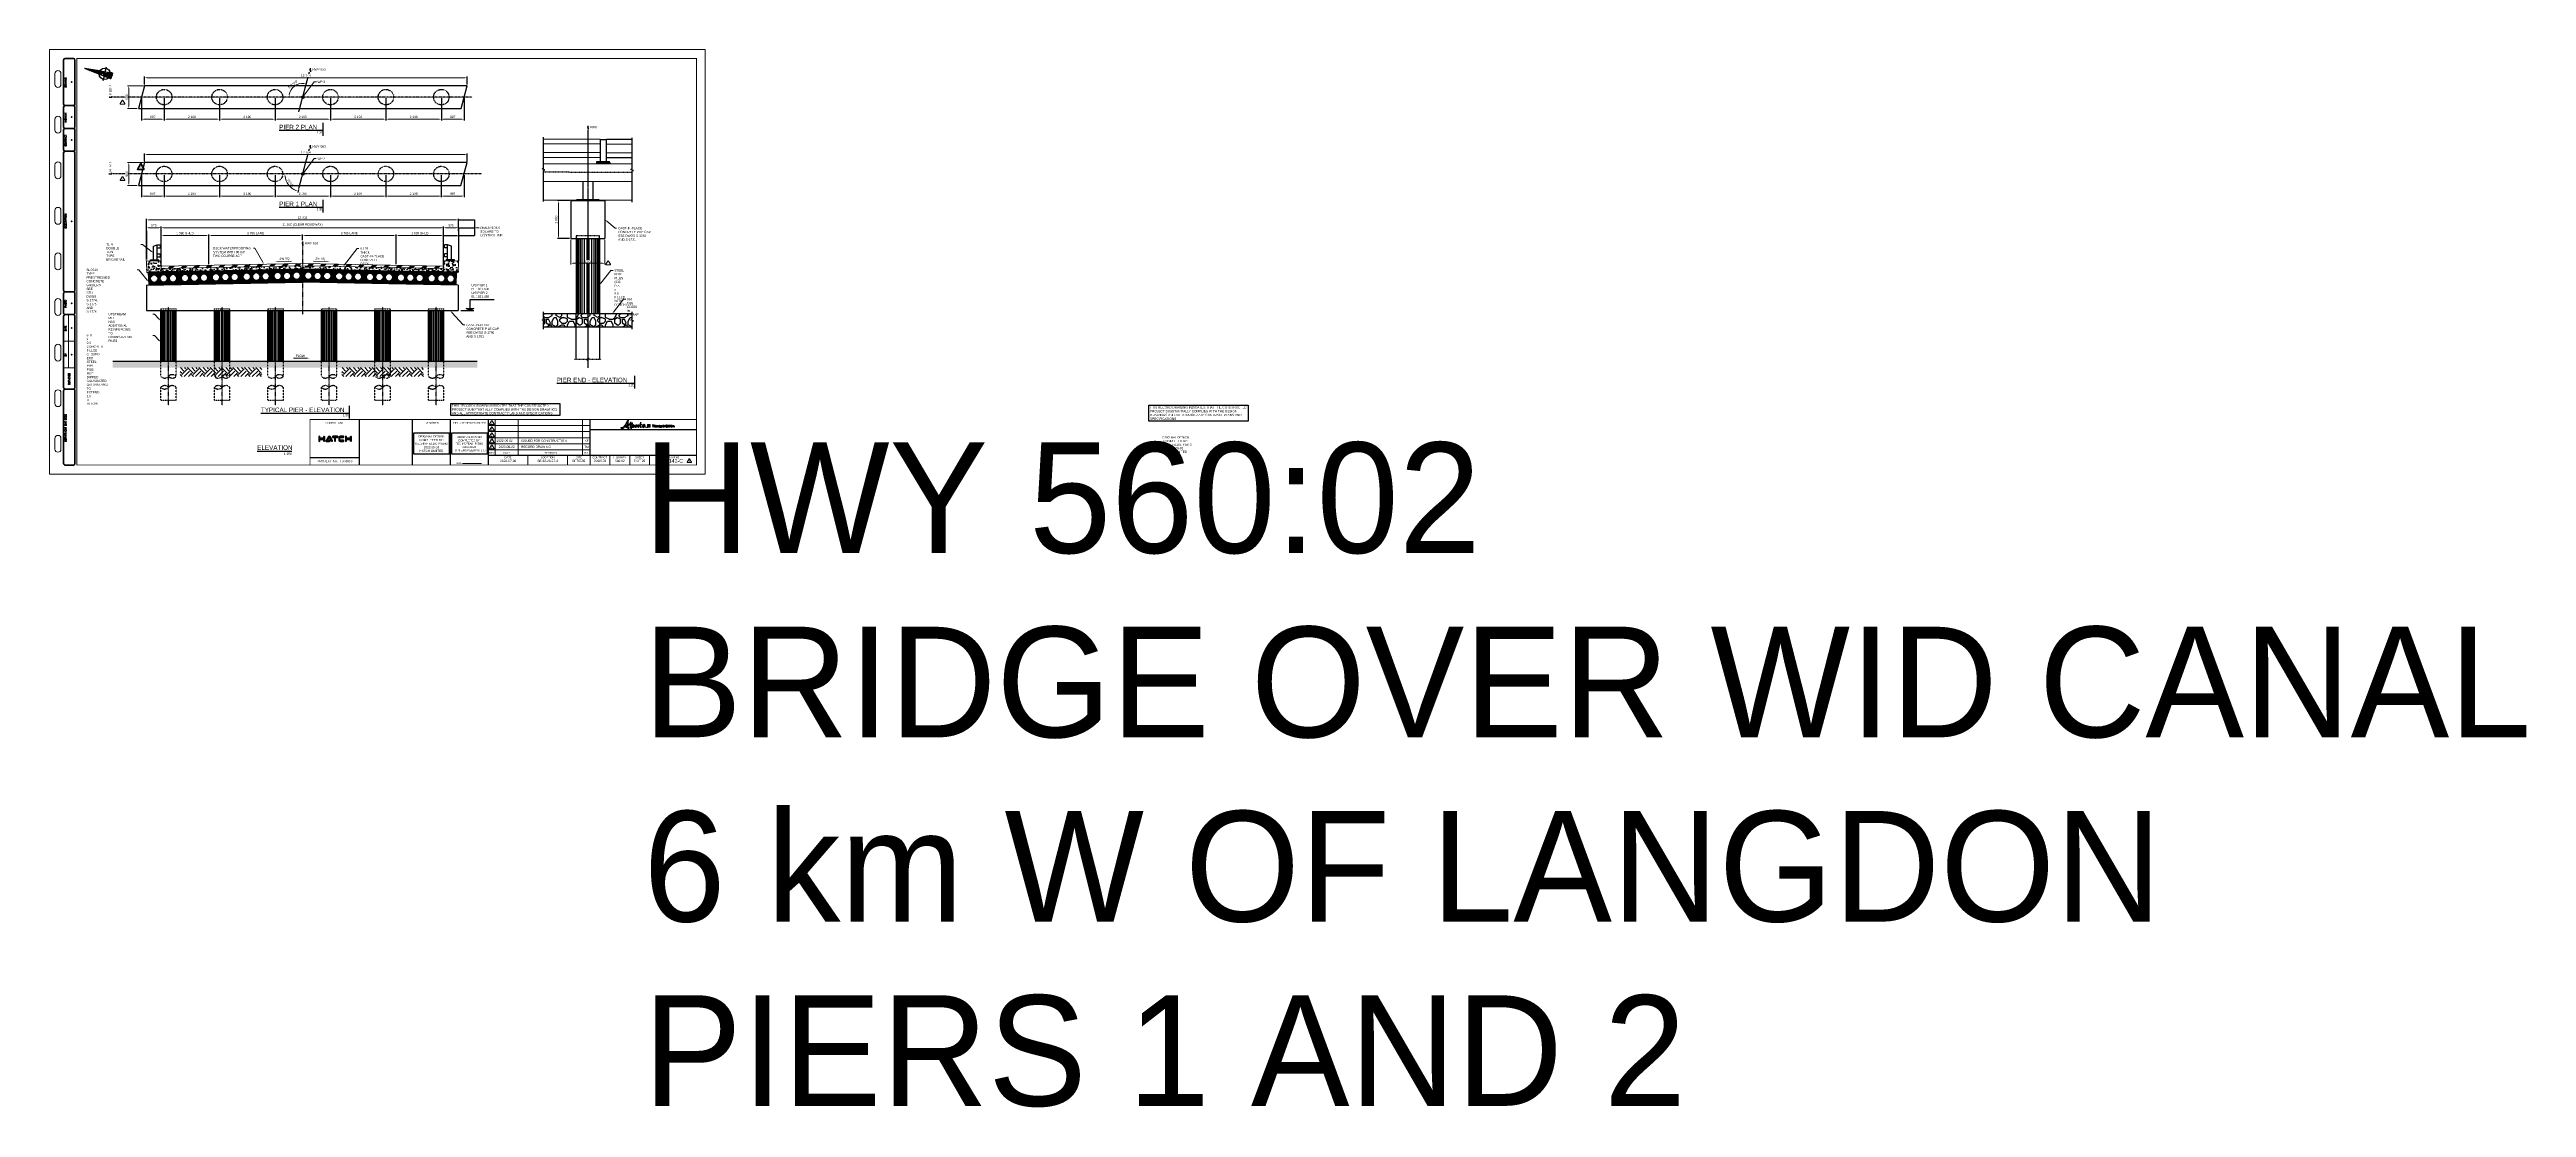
# Paper-space layout '51142-C' of a CAD drawing. Header units: metres. Extents: x 0 to 3262, y -833 to 559.
# The model-space entities are those that its viewports show. They can reach past a viewport. Long polylines and large blocks are cut down to what shows.
import ezdxf
from ezdxf import colors
from ezdxf.entities.mleader import LeaderData, LeaderLine
from ezdxf.enums import TextEntityAlignment as Align
from ezdxf.math import Vec2, Vec3

# ---------------------------------------------------------------- set-up
doc = ezdxf.new("R2018")
doc.units = ezdxf.units.M
doc.linetypes.add('CENTERX2', pattern=[101.6, 63.5, -12.7, 12.7, -12.7])
doc.linetypes.add('HIDDEN2', pattern=[4.7625, 3.175, -1.5875])
for name, color, linetype in [('_G-TB-HATCH-LOGO', 1, 'Continuous'), ('G-AN-LBL', 7, 'Continuous'), ('G-AN-NOR', 7, 'Continuous'), ('G-AN-TITL', 7, 'Continuous'), ('G-AN-TXT-WT2', 2, 'Continuous'), ('G-TB-LOGO', 7, 'Continuous'), ('RECORD DWG NOTE', 2, 'Continuous'), ('S-BR-ANNO', 2, 'Continuous'), ('S-BR-BRG PAD', 1, 'Continuous'), ('S-BR-BRIDGERAIL', 50, 'Continuous'), ('S-BR-CEN', 1, 'CENTERX2'), ('S-BR-CLOUD', 2, 'Continuous'), ('S-BR-DECK', 2, 'Continuous'), ('S-BR-DIM', 1, 'Continuous'), ('S-BR-EX-GROUND', 8, 'Continuous'), ('S-BR-HATCH', 252, 'Continuous'), ('S-BR-PIER', 3, 'Continuous'), ('S-BR-PILE-HDD', 21, 'HIDDEN2'), ('S-BR-PILE-PIPE', 63, 'Continuous'), ('S-BR-POST', 50, 'Continuous'), ('S-BR-RIP-RAP', 252, 'Continuous'), ('S-BR-SLOPE', 51, 'Continuous'), ('S-BR-TEXT', 2, 'Continuous'), ('S-REV6', 3, 'Continuous')]:
    doc.layers.add(name, color=color, linetype=linetype)
for name, color, linetype, lineweight in [('_G-TBLK-XREF', 2, 'Continuous', 25), ('G-TB-LIN-WT1', 2, 'Continuous', 15), ('G-TB-LIN-WT2', 2, 'Continuous', 25), ('G-TB-LIN-WT3', 3, 'Continuous', 35), ('G-TB-LIN-WT6', 51, 'Continuous', 70), ('G-TB-TXT-WT1', 2, 'Continuous', 13), ('G-TB-TXT-WT2', 2, 'Continuous', 30), ('G-TB-TXT-WT4', 4, 'Continuous', 53), ('S-ANNO-DETL-OB35', 2, 'Continuous', 35), ('S-ANNO-TEXT-A002', 2, 'Continuous', 35), ('S-TB-TXT-WT2', 2, 'Continuous', 30)]:
    doc.layers.add(name, color=color, linetype=linetype, lineweight=lineweight)
for name, color, linetype, plot in [('G-AN-NPLT', 9, 'Continuous', False), ('S-BR-ELEVATIONS-NPLOT', 8, 'Continuous', False), ('S-BR-NPLOT', 250, 'Continuous', False)]:
    doc.layers.add(name, color=color, linetype=linetype, plot=plot)
for name, color, linetype, lineweight, plot in [('G-TB-LIN', 2, 'Continuous', 25, False), ('G-TB-LIN-WT0', 2, 'Continuous', 9, False), ('G-TB-PLT', 254, 'Continuous', 0, False)]:
    doc.layers.add(name, color=color, linetype=linetype, lineweight=lineweight, plot=plot)
doc.layers.add('VIEWPORT', color=7, linetype='Continuous', true_color=0x1fffff, plot=False)
doc.layers.get('VIEWPORT').freeze()
doc.styles.add('AT_Font', font='font005.shx')
doc.styles.add('AT_Font_Prop_3.0', font='font99.shx', dxfattribs={"height": 3})
doc.styles.add('AT_Font_Prop_6.0', font='font005.shx', dxfattribs={"height": 6})
doc.styles.add('G-AN-TXT', font='font99.shx', dxfattribs={"height": 3})
doc.styles.add('G-TB-SML', font='font99.shx', dxfattribs={"height": 2.5})
doc.styles.add('RECORD', font='font005.shx', dxfattribs={"height": 3})
doc.styles.get("Standard").update_dxf_attribs({"font": 'font99.shx'})
doc.styles.add('Style-font003', font='font003.shx')
doc.dimstyles.new('AT Dim Standard (Millimeters)', dxfattribs={"dimtxt": 3, "dimasz": 3, "dimexe": 1.5, "dimexo": 1.5, "dimgap": 1, "dimtad": 1, "dimdec": 0, "dimlfac": 1000, "dimzin": 0, "dimdsep": 46, "dimtxsty": 'AT_Font_Prop_3.0', "dimcen": -1.5, "dimclrd": 1, "dimclre": 1, "dimclrt": 256, "dimaunit": 1, "dimadec": 3, "dimazin": 0, "dimtfac": 1, "dimtdec": 0, "dimtmove": 0, "dimatfit": 3, "dimfxl": 1, "dimtfill": 1, "dimtolj": 1, "dimtzin": 0, "dimlwd": 15, "dimlwe": 15, "dimarcsym": 0})
doc.dimstyles.new('AT_Prop_3.0 (Millimeters)', dxfattribs={"dimtxt": 3, "dimasz": 3, "dimexe": 1.5, "dimexo": 1.5, "dimgap": 1.5, "dimtad": 1, "dimdec": 3, "dimzin": 0, "dimdsep": 32, "dimtxsty": 'AT_Font_Prop_3.0', "dimcen": 1.5, "dimclrd": 1, "dimclre": 1, "dimclrt": 256, "dimaunit": 1, "dimadec": 4, "dimazin": 0, "dimtfac": 1, "dimtdec": 3, "dimtmove": 0, "dimatfit": 2, "dimfxl": 1, "dimtolj": 1, "dimtzin": 0, "dimlwd": 20, "dimlwe": -1, "dimarcsym": 0})
pattern_1 = [(50.19847, (16397.54366, 5649652.92977), (0.27335818, -0.02296186), [0.028575, -0.314325]), (355.19847, (16397.54366, 5649652.92977), (-0.05385754, 0.28640042), [0.02286, -0.25146088]), (100.649917, (16397.56644, 5649652.92785), (0.21950064, 0.26343856), [0.02428501, -0.26713537]), (46.38267, (16397.5434, 5649653.00597), (0.40683457, -0.0616546), [0.0428625, -0.4714875]), (96.83403, (16397.5773, 5649653.00083), (0.35481844, 0.3723705), [0.03642753, -0.4007034]), (351.38262, (16397.5434, 5649653.00597), (0.35481844, 0.3723705), [0.03428995, -0.3771896]), (21.19847, (16397.58156, 5649652.98705), (0.22795159, -0.15260909), [0.028575, -0.314325]), (326.19847, (16397.58156, 5649652.98705), (0.09174545, 0.27660141), [0.02286, -0.25146]), (71.64992, (16397.60055, 5649652.97433), (0.31969704, 0.12399232), [0.02428501, -0.2671349]), (37.698472, (16397.54366, 5649652.92977), (0.00419353, 0.126847846), [0, -0.248412, 0, -0.25527, 0, -0.2524125]), (7.698472, (16397.54366, 5649652.92977), (0.099708356, 0.150617154), [0, -0.145542, 0, -0.242697, 0, -0.0962025]), (327.698472, (16397.45869, 5649652.92947), (0.203414439, -0.007888538), [0, -0.09525, 0, -0.29718, 0, -0.394335]), (317.698472, (16397.4206, 5649652.92934), (0.222060323, 0.038909184), [0, -0.123825, 0, -0.197358, 0, -0.280035])]

# ---------------------------------------------------------------- blocks, each defined once
blk = doc.blocks.new('*U5')
at = {"layer": 'G-AN-LBL', "color": 6}
blk.add_line((0, 0.6), (45.4, 0.6), dxfattribs=at)
at = {"layer": 'G-AN-TITL', "color": 6, "style": 'AT_Font_Prop_6.0'}
blk.add_text('ELEVATION', height=6, dxfattribs=at).set_placement((0, 2.4))
at = {"layer": 'G-AN-TXT-WT2', "style": 'Style-font003'}
blk.add_attdef('ESCALE', text='', height=3, dxfattribs=at).set_placement((45.4, -4.2), align=Align.RIGHT)
blk = doc.blocks.new('*U6')
at = {"layer": 'G-AN-LBL', "color": 6}
blk.add_line((0, 0), (102.3, 0), dxfattribs=at)
at = {"layer": 'G-AN-NPLT'}
blk.add_line((102.3, 9.6), (102.3, -7.2), dxfattribs=at)
at = {"layer": 'G-AN-TITL', "color": 6, "style": 'AT_Font_Prop_6.0'}
blk.add_attdef('TITLE', (0, 1.2), '', height=6, dxfattribs=at)
at = {"layer": 'G-AN-TXT-WT2', "style": 'Style-font003'}
for tag, p in [('EXTRA1', (0, -4.2)), ('EXTRA2', (0, -9.2))]:
    blk.add_attdef(tag, p, '', height=3, dxfattribs=at)
for tag, p in [('CUSSCALE1', (102.3, -4.2)), ('CUSSCALE2', (102.3, -9.2))]:
    blk.add_attdef(tag, text='', height=3, dxfattribs=at).set_placement(p, align=Align.RIGHT)
blk = doc.blocks.new('*U7')
at = {"layer": 'G-AN-LBL', "color": 6}
blk.add_line((0, 0), (116, 0), dxfattribs=at)
at = {"layer": 'G-AN-NPLT'}
blk.add_line((116, 9.6), (116, -7.2), dxfattribs=at)
at = {"layer": 'G-AN-TITL', "color": 6, "style": 'AT_Font_Prop_6.0'}
blk.add_attdef('TITLE', (0, 1.2), '', height=6, dxfattribs=at)
at = {"layer": 'G-AN-TXT-WT2', "style": 'Style-font003'}
for tag, p in [('EXTRA1', (0, -4.2)), ('EXTRA2', (0, -9.2))]:
    blk.add_attdef(tag, p, '', height=3, dxfattribs=at)
for tag, p in [('CUSSCALE1', (116, -4.2)), ('CUSSCALE2', (116, -9.2))]:
    blk.add_attdef(tag, text='', height=3, dxfattribs=at).set_placement(p, align=Align.RIGHT)
blk = doc.blocks.new('AT_northarrow-flat-1')
at = {"layer": 'G-AN-NOR'}
for p, q in [((-0.59, 0), (-1.91, 0)), ((0, 5.53), (-0.78, -1.71)), ((-0.5, 0.9), (0.1, 1.5)), ((-0.5, 0.87), (0.13, 1.49)), ((-0.5, 0.84), (0.15, 1.49)), ((-0.26, 0.83), (-0.5, 0.83)), ((-0.49, 0.99), (0.03, 1.5)), ((-0.49, 0.96), (0.05, 1.5)), ((-0.49, 0.93), (0.08, 1.5)), ((-0.49, 0.83), (0.18, 1.49)), ((-0.48, 1.08), (-0.05, 1.5)), ((-0.48, 1.05), (-0.03, 1.5)), ((-0.48, 1.02), (0, 1.5)), ((-0.47, 1.14), (-0.11, 1.5)), ((-0.47, 1.11), (-0.08, 1.5)), ((-0.47, 1.17), (-0.14, 1.49)), ((-0.46, 1.22), (-0.2, 1.49)), ((-0.46, 1.19), (-0.17, 1.49)), ((-0.46, 0.83), (0.2, 1.49)), ((-0.46, 1.25), (-0.23, 1.48)), ((-0.45, 1.28), (-0.26, 1.48)), ((-0.45, 1.31), (-0.29, 1.47)), ((-0.45, 1.34), (-0.33, 1.46)), ((-0.45, 1.37), (-0.36, 1.46)), ((-0.44, 1.46), (0.35, 2.25)), ((-0.44, 1.44), (0.35, 2.23)), ((-0.44, 0.83), (0.22, 1.48)), ((-0.44, 1.4), (-0.4, 1.45)), ((-0.44, 1.43), (-0.44, 1.44)), ((-0.43, 1.55), (0.34, 2.32)), ((-0.43, 1.52), (0.35, 2.3)), ((-0.43, 1.49), (0.35, 2.27)), ((-0.42, 1.64), (0.34, 2.39)), ((-0.42, 1.61), (0.34, 2.37)), ((-0.42, 1.58), (0.34, 2.35)), ((-0.41, 1.73), (0.33, 2.46)), ((-0.41, 1.7), (0.33, 2.44)), ((-0.41, 1.67), (0.33, 2.42)), ((-0.41, 0.83), (0.24, 1.48)), ((-0.4, 1.82), (0.32, 2.54)), ((-0.4, 1.79), (0.32, 2.51)), ((-0.4, 1.76), (0.33, 2.49)), ((-0.4, 1.45), (0.36, 2.2)), ((-0.29, 0.35), (-0.4, -0.83)), ((-0.39, 1.91), (0.31, 2.61)), ((-0.39, 1.88), (0.32, 2.58)), ((-0.39, 1.85), (0.32, 2.56)), ((-0.38, 2.03), (0.3, 2.7)), ((-0.38, 2), (0.31, 2.68)), ((-0.38, 1.97), (0.31, 2.66)), ((-0.38, 1.94), (0.31, 2.63)), ((-0.38, 0.83), (0.27, 1.48)), ((-0.37, 2.12), (0.3, 2.78)), ((-0.37, 2.09), (0.3, 2.75)), ((-0.37, 2.06), (0.3, 2.73)), ((-0.36, 2.2), (0.29, 2.85)), ((-0.36, 2.17), (0.29, 2.82)), ((-0.36, 2.15), (0.29, 2.8)), ((-0.36, 1.46), (0.36, 2.18)), ((-0.36, 0.83), (0.29, 1.47)), ((-0.35, 2.29), (0.28, 2.92)), ((-0.35, 2.26), (0.28, 2.9)), ((-0.35, 2.23), (0.28, 2.87)), ((-0.35, -0.23), (-0.1, 0.02)), ((-0.35, -0.25), (-0.09, 0.01)), ((-0.34, 2.38), (0.27, 2.99)), ((-0.34, 2.35), (0.27, 2.97)), ((-0.34, 2.32), (0.28, 2.94)), ((-0.34, -0.11), (-0.14, 0.09)), ((-0.34, -0.14), (-0.13, 0.07)), ((-0.34, -0.17), (-0.12, 0.06)), ((-0.34, -0.2), (-0.11, 0.04)), ((-0.33, 2.47), (0.26, 3.06)), ((-0.33, 2.44), (0.27, 3.04)), ((-0.33, 2.41), (0.27, 3.02)), ((-0.33, 1.46), (0.36, 2.15)), ((-0.33, 0.83), (0.31, 1.47)), ((-0.33, -0.02), (-0.17, 0.14)), ((-0.33, -0.05), (-0.16, 0.12)), ((-0.33, -0.08), (-0.15, 0.11)), ((-0.32, 2.56), (0.26, 3.14)), ((-0.32, 2.53), (0.26, 3.11)), ((-0.32, 2.5), (0.26, 3.09)), ((-0.32, 0.1), (-0.21, 0.21)), ((-0.32, 0.07), (-0.2, 0.19)), ((-0.32, 0.04), (-0.19, 0.17)), ((-0.32, 0.01), (-0.18, 0.16)), ((-0.31, 2.68), (0.25, 3.23)), ((-0.31, 2.65), (0.25, 3.21)), ((-0.31, 2.62), (0.25, 3.18)), ((-0.31, 2.59), (0.25, 3.16)), ((-0.31, 0.19), (-0.23, 0.26)), ((-0.31, 0.16), (-0.22, 0.24)), ((-0.31, 0.13), (-0.21, 0.22)), ((-0.3, 2.77), (0.24, 3.3)), ((-0.3, 2.74), (0.24, 3.28)), ((-0.3, 2.71), (0.24, 3.26)), ((-0.3, 0.83), (0.33, 1.46)), ((-0.3, 0.3), (-0.27, 0.32)), ((-0.3, 0.27), (-0.26, 0.31)), ((-0.3, 0.24), (-0.25, 0.29)), ((-0.3, 0.22), (-0.24, 0.27)), ((-0.29, 2.86), (0.23, 3.37)), ((-0.29, 2.83), (0.23, 3.35)), ((-0.29, 2.8), (0.24, 3.33)), ((-0.29, 1.47), (0.36, 2.13)), ((0.4, -0.83), (-0.29, 0.35)), ((-0.29, 0.33), (-0.28, 0.34)), ((-0.28, 2.95), (0.22, 3.45)), ((-0.28, 2.92), (0.23, 3.42)), ((-0.28, 2.89), (0.23, 3.4)), ((-0.28, 0.83), (0.36, 1.46)), ((-0.27, 3.04), (0.22, 3.52)), ((-0.27, 3.01), (0.22, 3.49)), ((-0.27, 2.98), (0.22, 3.47)), ((-0.26, 3.13), (0.21, 3.59)), ((-0.26, 3.1), (0.21, 3.57)), ((-0.26, 3.07), (0.21, 3.54)), ((-0.26, 1.48), (0.37, 2.11)), ((0.34, -0.14), (-0.26, 0.83)), ((-0.25, 3.21), (0.2, 3.66)), ((-0.25, 3.18), (0.2, 3.64)), ((-0.25, 3.15), (0.21, 3.61)), ((-0.25, 0.82), (0.38, 1.45)), ((-0.24, 3.33), (0.19, 3.76)), ((-0.24, 3.3), (0.19, 3.73)), ((-0.24, 3.27), (0.2, 3.71)), ((-0.24, 3.24), (0.2, 3.69)), ((-0.24, 0.81), (0.4, 1.45)), ((-0.23, 3.42), (0.18, 3.83)), ((-0.23, 3.39), (0.18, 3.81)), ((-0.23, 3.36), (0.19, 3.78)), ((-0.23, 1.48), (0.37, 2.08)), ((-0.23, 0.79), (0.42, 1.44)), ((-0.22, 3.51), (0.17, 3.9)), ((-0.22, 3.48), (0.18, 3.88)), ((-0.22, 3.45), (0.18, 3.85)), ((-0.22, 0.77), (0.44, 1.43)), ((-0.21, 3.6), (0.17, 3.97)), ((-0.21, 3.57), (0.17, 3.95)), ((-0.21, 3.54), (0.17, 3.93)), ((-0.21, 0.76), (0.44, 1.41)), ((-0.2, 3.69), (0.16, 4.05)), ((-0.2, 3.66), (0.16, 4.02)), ((-0.2, 3.63), (0.16, 4)), ((-0.2, 1.49), (0.37, 2.06)), ((-0.2, 0.74), (0.44, 1.39)), ((-0.19, 3.78), (0.15, 4.12)), ((-0.19, 3.75), (0.15, 4.09)), ((-0.19, 3.72), (0.16, 4.07)), ((-0.19, 0.72), (0.45, 1.36)), ((-0.18, 3.9), (0.14, 4.21)), ((-0.18, 3.87), (0.14, 4.19)), ((-0.18, 3.84), (0.15, 4.17)), ((-0.18, 3.81), (0.15, 4.14)), ((-0.18, 0.71), (0.45, 1.34)), ((-0.17, 3.99), (0.13, 4.29)), ((-0.17, 3.96), (0.14, 4.26)), ((-0.17, 3.93), (0.14, 4.24)), ((-0.17, 1.49), (0.37, 2.03)), ((-0.17, 0.69), (0.45, 1.32)), ((-0.16, 4.08), (0.13, 4.36)), ((-0.16, 4.05), (0.13, 4.33)), ((-0.16, 4.02), (0.13, 4.31)), ((-0.16, 0.67), (0.45, 1.29)), ((-0.15, 4.16), (0.12, 4.43)), ((-0.15, 4.13), (0.12, 4.4)), ((-0.15, 4.1), (0.12, 4.38)), ((-0.15, 0.66), (0.46, 1.27)), ((-0.14, 4.25), (0.11, 4.5)), ((-0.14, 4.22), (0.11, 4.48)), ((-0.14, 4.19), (0.12, 4.45)), ((-0.14, 1.49), (0.38, 2.01)), ((-0.14, 0.64), (0.46, 1.24)), ((-0.13, 4.34), (0.1, 4.57)), ((-0.13, 4.31), (0.11, 4.55)), ((-0.13, 4.28), (0.11, 4.52)), ((-0.13, 0.63), (0.46, 1.22)), ((-0.12, 4.43), (0.1, 4.64)), ((-0.12, 4.4), (0.1, 4.62)), ((-0.12, 4.37), (0.1, 4.6)), ((-0.12, 0.61), (0.46, 1.2)), ((-0.11, 4.55), (0.08, 4.74)), ((-0.11, 4.52), (0.09, 4.72)), ((-0.11, 4.49), (0.09, 4.69)), ((-0.11, 4.46), (0.09, 4.67)), ((-0.11, 1.5), (0.38, 1.99)), ((-0.11, 0.59), (0.47, 1.17)), ((-0.1, 4.64), (0.08, 4.81)), ((-0.1, 4.61), (0.08, 4.79)), ((-0.1, 4.58), (0.08, 4.76)), ((-0.1, 0.58), (0.47, 1.15)), ((-0.09, 4.73), (0.07, 4.88)), ((-0.09, 4.7), (0.07, 4.86)), ((-0.09, 4.67), (0.07, 4.84)), ((-0.09, 0.56), (0.47, 1.12)), ((-0.08, 4.82), (0.06, 4.96)), ((-0.08, 4.79), (0.06, 4.93)), ((-0.08, 4.76), (0.07, 4.91)), ((-0.08, 1.5), (0.38, 1.96)), ((-0.08, 0.54), (0.47, 1.1)), ((-0.07, 4.91), (0.05, 5.03)), ((-0.07, 4.88), (0.06, 5)), ((-0.07, 4.85), (0.06, 4.98)), ((-0.07, 0.53), (0.48, 1.08)), ((-0.06, 5), (0.05, 5.1)), ((-0.06, 4.97), (0.05, 5.08)), ((-0.06, 4.94), (0.05, 5.05)), ((-0.06, 0.51), (0.48, 1.05)), ((-0.05, 5.08), (0.04, 5.17)), ((-0.05, 5.06), (0.04, 5.15)), ((-0.05, 5.03), (0.04, 5.12)), ((-0.05, 1.5), (0.38, 1.94)), ((-0.05, 0.5), (0.26, 0.8)), ((-0.04, 5.2), (0.03, 5.27)), ((-0.04, 5.17), (0.03, 5.24)), ((-0.04, 5.14), (0.03, 5.22)), ((-0.04, 5.11), (0.04, 5.2)), ((-0.04, 0.48), (0.26, 0.78)), ((-0.03, 5.29), (0.02, 5.34)), ((-0.03, 5.26), (0.02, 5.32)), ((-0.03, 5.23), (0.03, 5.29)), ((-0.03, 1.5), (0.39, 1.91)), ((-0.03, 0.46), (0.26, 0.75)), ((-0.02, 5.38), (0.01, 5.41)), ((-0.02, 5.35), (0.02, 5.39)), ((-0.02, 5.32), (0.02, 5.36)), ((-0.02, 0.45), (0.26, 0.73)), ((-0.01, 5.47), (0.01, 5.48)), ((-0.01, 5.44), (0.01, 5.46)), ((-0.01, 5.41), (0.01, 5.43)), ((-0.01, 0.43), (0.27, 0.71)), ((0, 5.53), (0, 5.53)), ((0, 5.53), (0.78, -1.71)), ((0, 5.5), (0, 5.51)), ((0, 1.5), (0.39, 1.89)), ((0, 0.41), (0.27, 0.68)), ((0.01, 0.4), (0.27, 0.66)), ((0.02, 0.38), (0.27, 0.63)), ((0.03, 1.5), (0.39, 1.87)), ((0.03, 0.36), (0.28, 0.61)), ((0.04, 0.35), (0.28, 0.58)), ((0.05, 1.5), (0.39, 1.84)), ((0.05, 0.33), (0.28, 0.56)), ((0.06, 0.32), (0.28, 0.54)), ((0.07, 0.3), (0.28, 0.51)), ((0.08, 1.5), (0.4, 1.82)), ((0.08, 0.28), (0.29, 0.49)), ((0.09, 0.27), (0.29, 0.46)), ((0.1, 1.5), (0.4, 1.79)), ((0.1, 0.25), (0.29, 0.44)), ((0.11, 0.23), (0.29, 0.41)), ((0.12, 0.22), (0.3, 0.39)), ((0.13, 1.49), (0.4, 1.77)), ((0.13, 0.2), (0.3, 0.37)), ((0.14, 0.18), (0.3, 0.34)), ((0.15, 1.49), (0.41, 1.75)), ((0.15, 0.17), (0.3, 0.32)), ((0.16, 0.15), (0.3, 0.29)), ((0.17, 0.14), (0.31, 0.27)), ((0.18, 1.49), (0.41, 1.72)), ((0.18, 0.12), (0.31, 0.24)), ((0.19, 0.1), (0.31, 0.22)), ((0.2, 1.49), (0.41, 1.7)), ((0.2, 0.09), (0.31, 0.2)), ((0.21, 0.07), (0.31, 0.17)), ((0.22, 1.48), (0.41, 1.67)), ((0.22, 0.05), (0.32, 0.15)), ((0.23, 0.04), (0.32, 0.12)), ((0.24, 1.48), (0.42, 1.65)), ((0.24, 0.02), (0.32, 0.1)), ((0.5, 0.83), (0.26, 0.83)), ((0.26, 0.83), (0.34, -0.14)), ((0.26, 0.01), (0.32, 0.07)), ((0.27, 1.48), (0.42, 1.63)), ((0.27, -0.01), (0.33, 0.05)), ((0.28, 0.83), (0.48, 1.03)), ((0.28, -0.03), (0.33, 0.03)), ((0.29, 1.47), (0.42, 1.6)), ((0.29, -0.04), (0.33, 0)), ((0.31, 1.47), (0.42, 1.58)), ((0.31, 0.83), (0.48, 1)), ((0.33, 1.46), (0.43, 1.55)), ((0.33, 0.83), (0.49, 0.98)), ((0.36, 1.46), (0.43, 1.53)), ((0.36, 0.83), (0.49, 0.96)), ((0.38, 1.45), (0.43, 1.51)), ((0.39, 0.83), (0.49, 0.93)), ((0.4, 1.45), (0.43, 1.48)), ((0.41, 0.83), (0.49, 0.91)), ((0.42, 1.44), (0.44, 1.46)), ((0.44, 1.43), (0.44, 1.43)), ((0.44, 0.83), (0.5, 0.88)), ((0.47, 0.83), (0.5, 0.86)), ((0.49, 0.83), (0.5, 0.84)), ((0.59, 0), (1.91, 0)), ((-0.78, -1.72), (-0.48, -1.42)), ((-0.78, -1.75), (-0.46, -1.43)), ((-0.78, -1.77), (-0.44, -1.43)), ((-0.78, -1.8), (-0.42, -1.44)), ((-0.78, -1.71), (-0.78, -1.73)), ((-0.78, -1.73), (-0.78, -1.74)), ((-0.78, -1.74), (-0.78, -1.76)), ((-0.78, -1.76), (-0.78, -1.77)), ((-0.78, -1.77), (-0.78, -1.78)), ((-0.78, -1.78), (-0.78, -1.79)), ((-0.78, -1.79), (-0.78, -1.8)), ((-0.78, -1.8), (-0.78, -1.8)), ((-0.78, -1.8), (-0.78, -1.81)), ((-0.78, -1.81), (-0.78, -1.82)), ((-0.78, -1.82), (-0.77, -1.82)), ((-0.77, -1.63), (-0.54, -1.4)), ((-0.77, -1.66), (-0.52, -1.41)), ((-0.77, -1.69), (-0.5, -1.41)), ((-0.77, -1.82), (-0.4, -1.45)), ((-0.77, -1.84), (-0.38, -1.45)), ((-0.77, -1.82), (-0.77, -1.83)), ((-0.77, -1.83), (-0.77, -1.84)), ((-0.77, -1.84), (-0.76, -1.84)), ((-0.76, -1.54), (-0.6, -1.38)), ((-0.76, -1.57), (-0.58, -1.38)), ((-0.76, -1.6), (-0.56, -1.39)), ((-0.76, -1.86), (-0.36, -1.46)), ((-0.76, -1.84), (-0.76, -1.85)), ((-0.76, -1.85), (-0.76, -1.86)), ((-0.76, -1.86), (-0.75, -1.86)), ((-0.75, -1.45), (-0.65, -1.35)), ((-0.75, -1.48), (-0.63, -1.36)), ((-0.75, -1.51), (-0.61, -1.37)), ((-0.75, -1.87), (-0.34, -1.46)), ((-0.75, -1.86), (-0.75, -1.87)), ((-0.75, -1.87), (-0.74, -1.88)), ((-0.74, -1.36), (-0.7, -1.32)), ((-0.74, -1.39), (-0.69, -1.33)), ((-0.74, -1.42), (-0.67, -1.34)), ((-0.74, -1.89), (-0.31, -1.47)), ((-0.74, -1.88), (-0.74, -1.89)), ((-0.74, -1.89), (-0.73, -1.89)), ((-0.73, -1.27), (0.15, -0.39)), ((-0.73, -1.3), (0.16, -0.41)), ((-0.73, -1.33), (-0.72, -1.32)), ((-0.73, -1.89), (-0.72, -1.9)), ((-0.72, -1.15), (0.11, -0.33)), ((-0.72, -1.18), (0.12, -0.34)), ((-0.72, -1.21), (0.13, -0.36)), ((-0.72, -1.24), (0.14, -0.38)), ((-0.72, -1.32), (0.17, -0.43)), ((-0.72, -1.9), (-0.29, -1.47)), ((-0.72, -1.9), (-0.72, -1.91)), ((-0.72, -1.91), (-0.71, -1.91)), ((-0.71, -1.06), (-0.47, -0.83)), ((-0.71, -1.09), (-0.44, -0.83)), ((-0.71, -1.12), (-0.42, -0.83)), ((-0.71, -1.91), (-0.27, -1.48)), ((-0.71, -1.91), (-0.7, -1.92)), ((-0.7, -1.32), (0.18, -0.44)), ((-0.7, -0.97), (-0.55, -0.83)), ((-0.7, -1), (-0.52, -0.83)), ((-0.7, -1.03), (-0.5, -0.83)), ((-0.7, -1.92), (-0.69, -1.92)), ((-0.69, -1.33), (0.19, -0.46)), ((-0.69, -0.88), (-0.63, -0.83)), ((-0.69, -0.91), (-0.6, -0.83)), ((-0.69, -0.94), (-0.57, -0.83)), ((-0.69, -1.92), (-0.25, -1.48)), ((-0.69, -1.92), (-0.68, -1.93)), ((-0.68, -0.85), (-0.65, -0.83)), ((-0.4, -0.83), (-0.68, -0.83)), ((-0.68, -1.93), (-0.67, -1.93)), ((-0.67, -1.34), (0.2, -0.48)), ((-0.67, -1.93), (-0.23, -1.48)), ((-0.67, -1.93), (-0.66, -1.93)), ((-0.66, -1.93), (-0.64, -1.94)), ((-0.65, -1.35), (0.21, -0.49)), ((-0.65, -1.94), (-0.2, -1.49)), ((-0.64, -1.94), (-0.63, -1.94)), ((-0.63, -1.36), (0.22, -0.51)), ((-0.63, -1.94), (-0.18, -1.49)), ((-0.63, -1.94), (-0.62, -1.94)), ((-0.62, -1.94), (-0.6, -1.95)), ((-0.61, -1.37), (0.23, -0.53)), ((-0.61, -1.94), (-0.15, -1.49)), ((-0.6, -1.38), (0.24, -0.54)), ((-0.6, -1.95), (-0.58, -1.95)), ((-0.58, -1.38), (0.25, -0.56)), ((-0.58, -1.95), (-0.13, -1.49)), ((-0.58, -1.95), (-0.57, -1.95)), ((-0.57, -1.95), (-0.55, -1.95)), ((-0.56, -1.39), (0.26, -0.58)), ((-0.56, -1.95), (-0.11, -1.5)), ((-0.55, -1.95), (-0.53, -1.95)), ((-0.54, -1.4), (0.27, -0.59)), ((-0.53, -1.95), (-0.08, -1.5)), ((-0.53, -1.95), (-0.51, -1.95)), ((-0.52, -1.41), (0.28, -0.61)), ((-0.51, -1.95), (-0.06, -1.5)), ((-0.51, -1.95), (-0.49, -1.95)), ((-0.5, -1.41), (0.29, -0.63)), ((-0.49, -1.95), (-0.48, -1.95)), ((-0.48, -1.42), (0.3, -0.64)), ((-0.48, -1.95), (-0.03, -1.5)), ((-0.48, -1.95), (-0.46, -1.95)), ((-0.46, -1.43), (0.31, -0.66)), ((-0.46, -1.95), (-0.44, -1.94)), ((-0.45, -1.95), (0, -1.5)), ((-0.44, -1.43), (0.32, -0.68)), ((-0.44, -1.94), (-0.43, -1.94)), ((-0.43, -1.94), (-0.41, -1.94)), ((-0.42, -1.44), (0.33, -0.69)), ((-0.42, -1.94), (0, -1.52)), ((-0.41, -1.94), (-0.39, -1.94)), ((-0.4, -0.75), (0.08, -0.28)), ((-0.4, -0.78), (0.09, -0.29)), ((-0.4, -0.81), (0.1, -0.31)), ((-0.4, -1.45), (0.34, -0.71)), ((-0.39, -0.64), (0.04, -0.21)), ((-0.39, -0.67), (0.05, -0.23)), ((-0.39, -0.7), (0.06, -0.24)), ((-0.39, -0.72), (0.07, -0.26)), ((-0.39, -1.94), (-0.38, -1.93)), ((-0.38, -0.55), (0.01, -0.16)), ((-0.38, -0.58), (0.02, -0.18)), ((-0.38, -0.61), (0.03, -0.19)), ((-0.38, -1.45), (0.35, -0.73)), ((-0.38, -1.93), (0, -1.55)), ((-0.38, -1.93), (-0.36, -1.93)), ((-0.37, -0.43), (-0.03, -0.09)), ((-0.37, -0.46), (-0.02, -0.11)), ((-0.37, -0.49), (-0.01, -0.13)), ((-0.37, -0.52), (0, -0.14)), ((-0.36, -0.31), (-0.07, -0.03)), ((-0.36, -0.34), (-0.06, -0.04)), ((-0.36, -0.37), (-0.05, -0.06)), ((-0.36, -0.4), (-0.04, -0.08)), ((-0.36, -1.46), (0.36, -0.74)), ((-0.36, -1.93), (-0.35, -1.92)), ((-0.35, -0.28), (-0.08, -0.01)), ((-0.35, -1.92), (0, -1.58)), ((-0.35, -1.92), (-0.33, -1.92)), ((-0.34, -1.46), (0.37, -0.76)), ((-0.33, -1.92), (-0.31, -1.91)), ((-0.31, -1.47), (0.38, -0.78)), ((-0.31, -1.91), (0, -1.6)), ((-0.31, -1.91), (-0.3, -1.91)), ((-0.3, -1.91), (-0.28, -1.9)), ((-0.29, -1.47), (0.39, -0.79)), ((-0.28, -1.9), (-0.26, -1.9)), ((-0.27, -1.48), (0.4, -0.81)), ((-0.27, -1.9), (0, -1.63)), ((-0.26, -1.9), (-0.25, -1.89)), ((-0.25, -1.48), (0.41, -0.83)), ((-0.25, -1.89), (-0.23, -1.88)), ((-0.23, -1.48), (0.43, -0.83)), ((-0.23, -1.88), (0, -1.66)), ((-0.23, -1.88), (-0.21, -1.87)), ((-0.21, -1.87), (-0.19, -1.87)), ((-0.2, -1.49), (0.46, -0.83)), ((-0.19, -1.87), (-0.17, -1.86)), ((-0.18, -1.49), (0.49, -0.83)), ((-0.18, -1.87), (0, -1.68)), ((-0.17, -1.86), (-0.15, -1.85)), ((-0.15, -1.49), (0.51, -0.83)), ((-0.15, -1.85), (-0.12, -1.85)), ((-0.14, -1.85), (0, -1.71)), ((-0.13, -1.49), (0.54, -0.83)), ((-0.12, -1.85), (-0.1, -1.84)), ((-0.11, -1.5), (0.57, -0.83)), ((-0.11, -1.84), (0, -1.73)), ((-0.1, -1.84), (-0.07, -1.83)), ((-0.08, -1.5), (0.59, -0.83)), ((-0.07, -1.83), (0, -1.76)), ((-0.07, -1.83), (-0.04, -1.83)), ((-0.06, -1.5), (0.62, -0.83)), ((-0.04, -1.83), (0, -1.79)), ((-0.04, -1.83), (0, -1.82)), ((-0.03, -1.5), (0.64, -0.83)), ((-0.01, -1.82), (0, -1.81)), ((0, -1.5), (0.67, -0.83)), ((0, -1.79), (0.32, -1.46)), ((0, -1.81), (0.36, -1.46)), ((0, -1.76), (0.29, -1.47)), ((0, -1.71), (0.23, -1.48)), ((0, -1.73), (0.26, -1.48)), ((0, -1.63), (0.13, -1.49)), ((0, -1.66), (0.16, -1.49)), ((0, -1.68), (0.19, -1.49)), ((0, -1.52), (0.02, -1.5)), ((0, -1.55), (0.05, -1.5)), ((0, -1.58), (0.08, -1.5)), ((0, -1.6), (0.11, -1.5)), ((0, -2.25), (0, -1.5)), ((0.04, -1.83), (0, -1.82)), ((0.02, -1.5), (0.68, -0.84)), ((0.02, -1.82), (0.39, -1.45)), ((0.04, -1.83), (0.43, -1.44)), ((0.07, -1.83), (0.04, -1.83)), ((0.05, -1.5), (0.68, -0.86)), ((0.06, -1.83), (0.47, -1.42)), ((0.1, -1.84), (0.07, -1.83)), ((0.08, -1.5), (0.69, -0.89)), ((0.08, -1.84), (0.51, -1.41)), ((0.12, -1.85), (0.1, -1.84)), ((0.11, -1.5), (0.69, -0.91)), ((0.11, -1.84), (0.55, -1.39)), ((0.15, -1.85), (0.12, -1.85)), ((0.13, -1.49), (0.69, -0.94)), ((0.13, -1.85), (0.6, -1.38)), ((0.15, -1.85), (0.65, -1.35)), ((0.17, -1.86), (0.15, -1.85)), ((0.16, -1.49), (0.69, -0.96)), ((0.17, -1.86), (0.7, -1.33)), ((0.19, -1.87), (0.17, -1.86)), ((0.19, -1.49), (0.7, -0.98)), ((0.19, -1.87), (0.73, -1.32)), ((0.21, -1.87), (0.19, -1.87)), ((0.21, -1.87), (0.74, -1.34)), ((0.23, -1.88), (0.21, -1.87)), ((0.23, -1.48), (0.7, -1.01)), ((0.23, -1.88), (0.74, -1.37)), ((0.24, -1.89), (0.23, -1.88)), ((0.24, -1.89), (0.74, -1.39)), ((0.26, -1.9), (0.24, -1.89)), ((0.26, -1.48), (0.7, -1.03)), ((0.26, -1.9), (0.74, -1.42)), ((0.28, -1.9), (0.26, -1.9)), ((0.28, -1.9), (0.75, -1.44)), ((0.3, -1.91), (0.28, -1.9)), ((0.29, -1.47), (0.71, -1.06)), ((0.3, -0.06), (0.33, -0.02)), ((0.3, -1.91), (0.75, -1.46)), ((0.31, -1.91), (0.3, -1.91)), ((0.31, -0.08), (0.33, -0.05)), ((0.33, -1.92), (0.31, -1.91)), ((0.32, -0.09), (0.34, -0.07)), ((0.32, -1.46), (0.71, -1.08)), ((0.32, -1.92), (0.75, -1.49)), ((0.33, -0.11), (0.34, -0.1)), ((0.35, -1.92), (0.33, -1.92)), ((0.34, -0.13), (0.34, -0.12)), ((0.34, -1.92), (0.75, -1.51)), ((0.36, -1.93), (0.35, -1.92)), ((0.36, -1.46), (0.71, -1.1)), ((0.36, -1.93), (0.76, -1.54)), ((0.38, -1.93), (0.36, -1.93)), ((0.38, -1.93), (0.76, -1.56)), ((0.39, -1.94), (0.38, -1.93)), ((0.39, -1.45), (0.71, -1.13)), ((0.41, -1.94), (0.39, -1.94)), ((0.68, -0.83), (0.4, -0.83)), ((0.41, -1.94), (0.76, -1.58)), ((0.43, -1.94), (0.41, -1.94)), ((0.43, -1.44), (0.72, -1.15)), ((0.43, -1.94), (0.76, -1.61)), ((0.44, -1.94), (0.43, -1.94)), ((0.46, -1.95), (0.44, -1.94)), ((0.45, -1.95), (0.77, -1.63)), ((0.48, -1.95), (0.46, -1.95)), ((0.47, -1.42), (0.72, -1.18)), ((0.48, -1.95), (0.77, -1.66)), ((0.49, -1.95), (0.48, -1.95)), ((0.51, -1.95), (0.49, -1.95)), ((0.5, -1.95), (0.77, -1.68)), ((0.51, -1.41), (0.72, -1.2)), ((0.53, -1.95), (0.51, -1.95)), ((0.53, -1.95), (0.77, -1.7)), ((0.55, -1.95), (0.53, -1.95)), ((0.55, -1.39), (0.72, -1.22)), ((0.57, -1.95), (0.55, -1.95)), ((0.56, -1.95), (0.78, -1.73)), ((0.58, -1.95), (0.57, -1.95)), ((0.58, -1.95), (0.78, -1.75)), ((0.6, -1.95), (0.58, -1.95)), ((0.6, -1.38), (0.73, -1.25)), ((0.62, -1.94), (0.6, -1.95)), ((0.61, -1.94), (0.78, -1.78)), ((0.63, -1.94), (0.62, -1.94)), ((0.64, -1.94), (0.63, -1.94)), ((0.66, -1.93), (0.64, -1.94)), ((0.65, -1.35), (0.73, -1.27)), ((0.65, -1.94), (0.78, -1.81)), ((0.67, -1.93), (0.66, -1.93)), ((0.68, -1.93), (0.67, -1.93)), ((0.69, -1.92), (0.68, -1.93)), ((0.69, -1.92), (0.76, -1.85)), ((0.7, -1.92), (0.69, -1.92)), ((0.7, -1.33), (0.73, -1.3)), ((0.71, -1.91), (0.7, -1.92)), ((0.72, -1.91), (0.71, -1.91)), ((0.73, -1.89), (0.72, -1.9)), ((0.72, -1.9), (0.72, -1.91)), ((0.74, -1.89), (0.73, -1.89)), ((0.75, -1.87), (0.74, -1.88)), ((0.74, -1.88), (0.74, -1.89)), ((0.76, -1.86), (0.75, -1.86)), ((0.75, -1.86), (0.75, -1.87)), ((0.77, -1.84), (0.76, -1.84)), ((0.76, -1.84), (0.76, -1.85)), ((0.76, -1.85), (0.76, -1.86)), ((0.78, -1.82), (0.77, -1.82)), ((0.77, -1.82), (0.77, -1.83)), ((0.77, -1.83), (0.77, -1.84)), ((0.78, -1.71), (0.78, -1.73)), ((0.78, -1.73), (0.78, -1.74)), ((0.78, -1.74), (0.78, -1.76)), ((0.78, -1.76), (0.78, -1.77)), ((0.78, -1.77), (0.78, -1.78)), ((0.78, -1.78), (0.78, -1.79)), ((0.78, -1.79), (0.78, -1.8)), ((0.78, -1.8), (0.78, -1.8)), ((0.78, -1.8), (0.78, -1.81)), ((0.78, -1.81), (0.78, -1.82))]:
    blk.add_line(p, q, dxfattribs=at)
blk.add_circle((0, 0), 1.5, dxfattribs=at)
blk = doc.blocks.new('A$C6A4D6365-flat-1')
at = {"layer": 'G-AN-NOR'}
blk.add_blockref('AT_northarrow-flat-1', (1.91, 2.25), dxfattribs=at)
blk = doc.blocks.new('A$C473F57B8')
at = {"layer": 'G-AN-NOR', "xscale": 0.5, "yscale": 0.5, "zscale": 0.5}
blk.add_blockref('A$C6A4D6365-flat-1', (0, 0), dxfattribs=at)
blk = doc.blocks.new('*U48')
at = {"layer": 'G-AN-LBL', "color": 6}
blk.add_line((0, 0), (57.7, 0), dxfattribs=at)
at = {"layer": 'G-AN-NPLT'}
blk.add_line((57.7, 9.6), (57.7, -7.2), dxfattribs=at)
at = {"layer": 'G-AN-TITL', "color": 6, "style": 'AT_Font_Prop_6.0'}
blk.add_attdef('TITLE', (0, 1.2), '', height=6, dxfattribs=at)
at = {"layer": 'G-AN-TXT-WT2', "style": 'Style-font003'}
for tag, p in [('EXTRA1', (0, -4.2)), ('EXTRA2', (0, -9.2))]:
    blk.add_attdef(tag, p, '', height=3, dxfattribs=at)
for tag, p in [('CUSSCALE1', (57.7, -4.2)), ('CUSSCALE2', (57.7, -9.2))]:
    blk.add_attdef(tag, text='', height=3, dxfattribs=at).set_placement(p, align=Align.RIGHT)
blk = doc.blocks.new('AT_STANDARDSHEETS_TBLK_ATT')
blk = doc.blocks.new('_AT_rev_triange')
at = {"layer": 'S-ANNO-DETL-OB35', "color": 120, "flags": 128}
blk.add_lwpolyline([(4.5, 0), (0, 7.8), (-4.5, 0)], close=True, dxfattribs=at)
at = {"layer": 'S-ANNO-TEXT-A002', "color": 120, "style": 'AT_Font'}
blk.add_attdef('REV', text='', height=2.5, dxfattribs=at).set_placement((-0.3, 2.6), align=Align.MIDDLE_CENTER)
blk = doc.blocks.new('A$C9b2acc8d')
at = {"layer": 'S-REV6'}
blk.add_blockref('_AT_rev_triange', (4.5, 0), dxfattribs=at).add_auto_attribs({'REV': '5'})
blk = doc.blocks.new('Rev#')
at = {"layer": 'G-TB-TXT-WT1', "linetype": 'Continuous', "lineweight": 13, "flags": 128}
blk.add_lwpolyline([(2.7, -1.8), (-2.4, -1.8), (-2.4, -1.8, -0.584032), (-2.8, -1.1), (-2.8, -1.1), (-0.2, 3.1), (-0.2, 3.1, -0.563049), (0.5, 3.1), (0.5, 3.1), (3.1, -1.1), (3.1, -1.1, -0.584032), (2.7, -1.8), (2.7, -1.8), (2.7, -1.8)], format="xyb", close=True, dxfattribs=at)
at = {"layer": 'S-BR-CLOUD', "lineweight": 30, "style": 'G-AN-TXT'}
blk.add_attdef('REV-1', text='', height=2.5, dxfattribs=at).set_placement((-0.1, 0.4), align=Align.MIDDLE_CENTER)
blk = doc.blocks.new('AT_Logo')
at = {"lineweight": 0, "true_color": 0x05c4d3}
h = blk.add_hatch(color=132, dxfattribs=at)
h.dxf.hatch_style = 1
edge = h.paths.add_edge_path()
edge.add_spline(control_points=[(-0.7, -1), (-0.6, -0.7), (0.2, -0.9), (0.3, -1.7)], knot_values=[4, 4, 4, 4, 5, 5, 5, 5], degree=3, periodic=0)
edge.add_spline(control_points=[(0.3, -1.7), (0.3, -2.5), (-0.1, -3.2), (-0.8, -3.7)], knot_values=[5, 5, 5, 5, 6, 6, 6, 6], degree=3, periodic=0)
edge.add_spline(control_points=[(-0.8, -3.7), (-0.8, -3.7), (1.8, -3.7), (1.8, -3.7)], knot_values=[6, 6, 6, 6, 7, 7, 7, 7], degree=3, periodic=0)
edge.add_spline(control_points=[(1.8, -3.7), (1.8, -3.7), (1.8, -0.2), (1.8, -0.2)], knot_values=[7, 7, 7, 7, 8, 8, 8, 8], degree=3, periodic=0)
edge.add_spline(control_points=[(1.8, -0.2), (1.8, -0.2), (-1.8, -0.2), (-1.8, -0.2)], knot_values=[8, 8, 8, 8, 9, 9, 9, 9], degree=3, periodic=0)
edge.add_spline(control_points=[(-1.8, -0.2), (-1.8, -0.2), (-1.8, -3.7), (-1.8, -3.7)], knot_values=[0, 0, 0, 0, 1, 1, 1, 1], degree=3, periodic=0)
edge.add_spline(control_points=[(-1.8, -3.7), (-1.8, -3.7), (-1.7, -3.7), (-1.7, -3.7)], knot_values=[1, 1, 1, 1, 2, 2, 2, 2], degree=3, periodic=0)
edge.add_spline(control_points=[(-1.7, -3.7), (-0.9, -3.2), (-0.4, -2.4), (-0.4, -1.6)], knot_values=[2, 2, 2, 2, 3, 3, 3, 3], degree=3, periodic=0)
edge.add_spline(control_points=[(-0.4, -1.6), (-0.4, -1), (-0.7, -1), (-0.7, -1)], knot_values=[3, 3, 3, 3, 4, 4, 4, 4], degree=3, periodic=0)
at = {"layer": 'G-TB-LOGO'}
h = blk.add_hatch(color=256, dxfattribs=at)
edge = h.paths.add_edge_path()
edge.add_spline(control_points=[(-22.8, -5), (-23.2, -4.9), (-23.7, -4.4), (-23.8, -3.5), (-24.1, -2), (-23.9, -0.5), (-23.5, 1.7), (-23.4, 2.1), (-23.1, 2.9), (-24, 3), (-24.3, 3.1), (-24.2, 2.9), (-24.3, 2.5), (-24.6, 0.9), (-26, -0.3), (-27.3, -1.1)], knot_values=[0, 0, 0, 0, 0.2, 0.2, 0.2, 0.4, 0.4, 0.4, 0.6, 0.6, 0.6, 0.8, 0.8, 0.8, 1, 1, 1, 1], degree=3, periodic=0)
edge.add_spline(control_points=[(-27.3, -1.1), (-27.5, 0.8), (-27.4, 2.9), (-27.1, 4.2), (-26.8, 5.3), (-26.4, 5.1), (-26.8, 5.3), (-27.3, 5.6), (-27.8, 5.2), (-28.2, 4.4), (-28.6, 3.6), (-30.5, -0.8), (-33.5, -3.8), (-35.1, -5.4), (-36.5, -4.6), (-36.7, -4.3), (-37, -4.1), (-37.1, -4.4), (-36.8, -4.7), (-35.5, -6.1), (-33.7, -5.3), (-33, -4.6), (-31.2, -2.8), (-29.1, 1.1), (-28.2, 2.8)], knot_values=[0, 0, 0, 0, 0.125, 0.125, 0.125, 0.25, 0.25, 0.25, 0.375, 0.375, 0.375, 0.5, 0.5, 0.5, 0.625, 0.625, 0.625, 0.75, 0.75, 0.75, 0.875, 0.875, 0.875, 1, 1, 1, 1], degree=3, periodic=0)
edge.add_spline(control_points=[(-28.2, 2.8), (-28.3, 1.9), (-28.3, 0.3), (-28.2, -1.6)], knot_values=[0, 0, 0, 0, 1, 1, 1, 1], degree=3, periodic=0)
edge.add_spline(control_points=[(-28.2, -1.6), (-29.1, -2), (-29.9, -2.3), (-30.3, -2.4), (-30.7, -2.5), (-31, -2.7), (-31, -2.9), (-31, -3.1), (-30.7, -3.3), (-30.3, -3.5), (-29.6, -3.8), (-27.4, -4.9), (-26.9, -5.2), (-26.4, -5.4), (-26.2, -5.2), (-26.1, -4.9), (-25.9, -4.6), (-26.4, -4.3), (-26.9, -4.2)], knot_values=[0, 0, 0, 0, 0.166667, 0.166667, 0.166667, 0.333333, 0.333333, 0.333333, 0.5, 0.5, 0.5, 0.666667, 0.666667, 0.666667, 0.833333, 0.833333, 0.833333, 1, 1, 1, 1], degree=3, periodic=0)
edge.add_spline(control_points=[(-26.9, -4.2), (-27, -3.6), (-27.2, -2.7), (-27.3, -1.8)], knot_values=[0, 0, 0, 0, 1, 1, 1, 1], degree=3, periodic=0)
edge.add_spline(control_points=[(-27.3, -1.8), (-26.2, -1.1), (-25.1, -0.2), (-24.5, 0.9)], knot_values=[0, 0, 0, 0, 1, 1, 1, 1], degree=3, periodic=0)
edge.add_spline(control_points=[(-24.5, 0.9), (-24.6, 0), (-25, -3.2), (-24, -4.6), (-23.8, -4.9), (-23.3, -5.2), (-22.8, -5.2), (-22.6, -5.1), (-22.5, -5), (-22.5, -5), (-22.5, -4.9), (-22.7, -5), (-22.8, -5)], knot_values=[0, 0, 0, 0, 0.25, 0.25, 0.25, 0.5, 0.5, 0.5, 0.75, 0.75, 0.75, 1, 1, 1, 1], degree=3, periodic=0)
edge = h.paths.add_edge_path(flags=16)
edge.add_spline(control_points=[(-29.8, -3), (-29.4, -2.9), (-28.7, -2.6), (-28.1, -2.3)], knot_values=[0, 0, 0, 0, 1, 1, 1, 1], degree=3, periodic=0)
edge.add_spline(control_points=[(-28.1, -2.3), (-28, -3), (-27.9, -3.6), (-27.8, -3.9)], knot_values=[0, 0, 0, 0, 1, 1, 1, 1], degree=3, periodic=0)
edge.add_spline(control_points=[(-27.8, -3.9), (-28.3, -3.8), (-29, -3.5), (-29.8, -3)], knot_values=[0, 0, 0, 0, 1, 1, 1, 1], degree=3, periodic=0)
h = blk.add_hatch(color=256, dxfattribs=at)
edge = h.paths.add_edge_path()
edge.add_spline(control_points=[(-13.7, -3.9), (-13.6, -2.8), (-12.7, -1.8), (-11.7, -1.3)], knot_values=[43, 43, 43, 43, 44, 44, 44, 44], degree=3, periodic=0)
edge.add_spline(control_points=[(-11.7, -1.3), (-11.9, -2.6), (-11.8, -3.8), (-11.2, -4.2)], knot_values=[44, 44, 44, 44, 45, 45, 45, 45], degree=3, periodic=0)
edge.add_spline(control_points=[(-11.2, -4.2), (-10.1, -4.9), (-8.5, -3.1), (-7.6, -1.9)], knot_values=[45, 45, 45, 45, 46, 46, 46, 46], degree=3, periodic=0)
edge.add_spline(control_points=[(-7.6, -1.9), (-8, -2.9), (-8.3, -4.2), (-7.6, -4.4)], knot_values=[46, 46, 46, 46, 47, 47, 47, 47], degree=3, periodic=0)
edge.add_spline(control_points=[(-7.6, -4.4), (-6.8, -4.7), (-6.2, -3.4), (-5.5, -2.3)], knot_values=[47, 47, 47, 47, 48, 48, 48, 48], degree=3, periodic=0)
edge.add_spline(control_points=[(-5.5, -2.3), (-5.4, -3.1), (-4.9, -4.3), (-3, -4.3)], knot_values=[48, 48, 48, 48, 49, 49, 49, 49], degree=3, periodic=0)
edge.add_spline(control_points=[(-3, -4.3), (-2.1, -4.3), (-1.3, -4.1), (-0.8, -3.7)], knot_values=[49, 49, 49, 49, 50, 50, 50, 50], degree=3, periodic=0)
edge.add_spline(control_points=[(-0.8, -3.7), (-0.8, -3.7), (-1.7, -3.7), (-1.7, -3.7)], knot_values=[50, 50, 50, 50, 51, 51, 51, 51], degree=3, periodic=0)
edge.add_spline(control_points=[(-1.7, -3.7), (-2, -3.9), (-2.3, -4), (-2.7, -4)], knot_values=[51, 51, 51, 51, 52, 52, 52, 52], degree=3, periodic=0)
edge.add_spline(control_points=[(-2.7, -4), (-4.2, -4), (-4.6, -2.9), (-4.6, -2.3)], knot_values=[0, 0, 0, 0, 1, 1, 1, 1], degree=3, periodic=0)
edge.add_spline(control_points=[(-4.6, -2.3), (-4.7, -1.9), (-4.6, -1.4), (-5.2, -1.5)], knot_values=[1, 1, 1, 1, 2, 2, 2, 2], degree=3, periodic=0)
edge.add_spline(control_points=[(-5.2, -1.5), (-5.7, -1.5), (-6.1, -2.4), (-6.6, -3.1)], knot_values=[2, 2, 2, 2, 3, 3, 3, 3], degree=3, periodic=0)
edge.add_spline(control_points=[(-6.6, -3.1), (-7.1, -3.8), (-7.3, -3.7), (-7.2, -3.2)], knot_values=[3, 3, 3, 3, 4, 4, 4, 4], degree=3, periodic=0)
edge.add_spline(control_points=[(-7.2, -3.2), (-7.1, -2.5), (-6.5, -0.9), (-5.9, -0.8)], knot_values=[4, 4, 4, 4, 5, 5, 5, 5], degree=3, periodic=0)
edge.add_spline(control_points=[(-5.9, -0.8), (-5.6, -0.7), (-5.5, -1.3), (-5.3, -0.9), (-5.2, -0.6), (-5.3, 0.1), (-6, 0.1)], knot_values=[5, 5, 5, 5, 6, 6, 6, 7, 7, 7, 7], degree=3, periodic=0)
edge.add_spline(control_points=[(-6, 0.1), (-6.5, 0.1), (-7, -0.4), (-7.5, -1)], knot_values=[7, 7, 7, 7, 8, 8, 8, 8], degree=3, periodic=0)
edge.add_spline(control_points=[(-7.5, -1), (-7.9, -1.4), (-9.9, -4.4), (-10.8, -3.8)], knot_values=[8, 8, 8, 8, 9, 9, 9, 9], degree=3, periodic=0)
edge.add_spline(control_points=[(-10.8, -3.8), (-11.1, -3.5), (-11.1, -2.3), (-10.9, -0.8)], knot_values=[9, 9, 9, 9, 10, 10, 10, 10], degree=3, periodic=0)
edge.add_spline(control_points=[(-10.9, -0.8), (-9.9, -0.4), (-9, -0.6), (-8.5, -0.8)], knot_values=[10, 10, 10, 10, 11, 11, 11, 11], degree=3, periodic=0)
edge.add_spline(control_points=[(-8.5, -0.8), (-8.3, -0.9), (-8.3, -0.9), (-8.4, -0.6)], knot_values=[11, 11, 11, 11, 12, 12, 12, 12], degree=3, periodic=0)
edge.add_spline(control_points=[(-8.4, -0.6), (-8.5, -0.2), (-9.3, 0.3), (-10.6, 0.1)], knot_values=[12, 12, 12, 12, 13, 13, 13, 13], degree=3, periodic=0)
edge.add_spline(control_points=[(-10.6, 0.1), (-10.6, 0.1), (-10.7, 0.1), (-10.7, 0.1)], knot_values=[13, 13, 13, 13, 14, 14, 14, 14], degree=3, periodic=0)
edge.add_spline(control_points=[(-10.7, 0.1), (-10.6, 0.5), (-10.5, 1), (-10.3, 1.5)], knot_values=[14, 14, 14, 14, 15, 15, 15, 15], degree=3, periodic=0)
edge.add_spline(control_points=[(-10.3, 1.5), (-10.2, 1.9), (-9.9, 2.6), (-10.8, 2.8)], knot_values=[15, 15, 15, 15, 16, 16, 16, 16], degree=3, periodic=0)
edge.add_spline(control_points=[(-10.8, 2.8), (-11.1, 2.8), (-11, 2.7), (-11, 2.3)], knot_values=[16, 16, 16, 16, 17, 17, 17, 17], degree=3, periodic=0)
edge.add_spline(control_points=[(-11, 2.3), (-11.2, 1.6), (-11.4, 0.6), (-11.6, -0.3)], knot_values=[17, 17, 17, 17, 18, 18, 18, 18], degree=3, periodic=0)
edge.add_spline(control_points=[(-11.6, -0.3), (-12.4, -0.7), (-13, -1.5), (-13.6, -2.4)], knot_values=[18, 18, 18, 18, 19, 19, 19, 19], degree=3, periodic=0)
edge.add_spline(control_points=[(-13.6, -2.4), (-13.5, -2), (-13.3, -1.5), (-13.3, -1.2)], knot_values=[19, 19, 19, 19, 20, 20, 20, 20], degree=3, periodic=0)
edge.add_spline(control_points=[(-13.3, -1.2), (-13.3, -0.8), (-13.5, -0.7), (-13.6, -0.7)], knot_values=[20, 20, 20, 20, 21, 21, 21, 21], degree=3, periodic=0)
edge.add_spline(control_points=[(-13.6, -0.7), (-13.8, -0.7), (-14.1, -0.8), (-14.3, -1.1)], knot_values=[21, 21, 21, 21, 22, 22, 22, 22], degree=3, periodic=0)
edge.add_spline(control_points=[(-14.3, -1.1), (-14.9, -1.9), (-15.6, -3.1), (-16.6, -3.6)], knot_values=[22, 22, 22, 22, 23, 23, 23, 23], degree=3, periodic=0)
edge.add_spline(control_points=[(-16.6, -3.6), (-17.4, -4), (-17.7, -3.6), (-17.8, -3.1)], knot_values=[23, 23, 23, 23, 24, 24, 24, 24], degree=3, periodic=0)
edge.add_spline(control_points=[(-17.8, -3.1), (-17.6, -3), (-17.5, -3), (-17.4, -2.9)], knot_values=[24, 24, 24, 24, 25, 25, 25, 25], degree=3, periodic=0)
edge.add_spline(control_points=[(-17.4, -2.9), (-16, -2.3), (-15.5, -1.4), (-15.8, -0.8)], knot_values=[25, 25, 25, 25, 26, 26, 26, 26], degree=3, periodic=0)
edge.add_spline(control_points=[(-15.8, -0.8), (-16.2, -0.3), (-17.1, -0.4), (-17.9, -1.2)], knot_values=[26, 26, 26, 26, 27, 27, 27, 27], degree=3, periodic=0)
edge.add_spline(control_points=[(-17.9, -1.2), (-18.3, -1.6), (-18.6, -2.3), (-18.6, -2.9)], knot_values=[27, 27, 27, 27, 28, 28, 28, 28], degree=3, periodic=0)
edge.add_spline(control_points=[(-18.6, -2.9), (-18.9, -3), (-19.3, -3), (-19.7, -3.1)], knot_values=[28, 28, 28, 28, 29, 29, 29, 29], degree=3, periodic=0)
edge.add_spline(control_points=[(-19.7, -3.1), (-19, -2), (-19.1, -0.6), (-20.1, -0.4)], knot_values=[29, 29, 29, 29, 30, 30, 30, 30], degree=3, periodic=0)
edge.add_spline(control_points=[(-20.1, -0.4), (-21.2, -0.1), (-21.7, -1.2), (-22, -2.1)], knot_values=[30, 30, 30, 30, 31, 31, 31, 31], degree=3, periodic=0)
edge.add_spline(control_points=[(-22, -2.1), (-21.9, -1.2), (-21.7, -0.1), (-21.5, 0.9)], knot_values=[31, 31, 31, 31, 32, 32, 32, 32], degree=3, periodic=0)
edge.add_spline(control_points=[(-21.5, 0.9), (-21.5, 1.4), (-21.2, 2.1), (-22.1, 2.2)], knot_values=[32, 32, 32, 32, 33, 33, 33, 33], degree=3, periodic=0)
edge.add_spline(control_points=[(-22.1, 2.2), (-22.4, 2.3), (-22.3, 2.1), (-22.3, 1.8)], knot_values=[33, 33, 33, 33, 34, 34, 34, 34], degree=3, periodic=0)
edge.add_spline(control_points=[(-22.3, 1.8), (-22.3, 1.2), (-22.9, -2), (-22.6, -3.4)], knot_values=[34, 34, 34, 34, 35, 35, 35, 35], degree=3, periodic=0)
edge.add_spline(control_points=[(-22.6, -3.4), (-23, -3.5), (-23.1, -3.8), (-22.6, -4.1)], knot_values=[35, 35, 35, 35, 36, 36, 36, 36], degree=3, periodic=0)
edge.add_spline(control_points=[(-22.6, -4.1), (-22.3, -4.4), (-21.5, -4.4), (-20.7, -4)], knot_values=[36, 36, 36, 36, 37, 37, 37, 37], degree=3, periodic=0)
edge.add_spline(control_points=[(-20.7, -4), (-20.4, -3.9), (-20.2, -3.7), (-20, -3.5)], knot_values=[37, 37, 37, 37, 38, 38, 38, 38], degree=3, periodic=0)
edge.add_spline(control_points=[(-20, -3.5), (-19.5, -3.4), (-19, -3.3), (-18.6, -3.3)], knot_values=[38, 38, 38, 38, 39, 39, 39, 39], degree=3, periodic=0)
edge.add_spline(control_points=[(-18.6, -3.3), (-18.5, -3.9), (-18.1, -4.3), (-17.2, -4.3)], knot_values=[39, 39, 39, 39, 40, 40, 40, 40], degree=3, periodic=0)
edge.add_spline(control_points=[(-17.2, -4.3), (-15.8, -4.1), (-14.7, -2.5), (-14.2, -1.7)], knot_values=[40, 40, 40, 40, 41, 41, 41, 41], degree=3, periodic=0)
edge.add_spline(control_points=[(-14.2, -1.7), (-14.3, -2.6), (-14.8, -4.4), (-13.9, -4.3)], knot_values=[41, 41, 41, 41, 42, 42, 42, 42], degree=3, periodic=0)
edge.add_spline(control_points=[(-13.9, -4.3), (-13.5, -4.3), (-13.7, -4.2), (-13.7, -3.9)], knot_values=[42, 42, 42, 42, 43, 43, 43, 43], degree=3, periodic=0)
edge = h.paths.add_edge_path(flags=16)
edge.add_spline(control_points=[(-16.3, -1), (-16.1, -1.3), (-16.7, -2.1), (-17.7, -2.6)], knot_values=[1, 1, 1, 1, 2, 2, 2, 2], degree=3, periodic=0)
edge.add_spline(control_points=[(-17.7, -2.6), (-17.6, -2.2), (-17.4, -1.6), (-17, -1.3)], knot_values=[2, 2, 2, 2, 3, 3, 3, 3], degree=3, periodic=0)
edge.add_spline(control_points=[(-17, -1.3), (-16.6, -0.9), (-16.3, -0.9), (-16.3, -1)], knot_values=[0, 0, 0, 0, 1, 1, 1, 1], degree=3, periodic=0)
edge = h.paths.add_edge_path(flags=16)
edge.add_spline(control_points=[(-20.3, -0.9), (-19.8, -1), (-20.1, -2.3), (-20.6, -3.2)], knot_values=[2, 2, 2, 2, 3, 3, 3, 3], degree=3, periodic=0)
edge.add_spline(control_points=[(-20.6, -3.2), (-21, -3.2), (-21.3, -3.3), (-21.7, -3.3)], knot_values=[0, 0, 0, 0, 1, 1, 1, 1], degree=3, periodic=0)
edge.add_spline(control_points=[(-21.7, -3.3), (-21.6, -2.2), (-21, -0.6), (-20.3, -0.9)], knot_values=[1, 1, 1, 1, 2, 2, 2, 2], degree=3, periodic=0)
edge = h.paths.add_edge_path(flags=16)
edge.add_spline(control_points=[(-20.9, -3.6), (-21.1, -3.8), (-21.3, -3.9), (-21.5, -4)], knot_values=[4, 4, 4, 4, 5, 5, 5, 5], degree=3, periodic=0)
edge.add_spline(control_points=[(-21.5, -4), (-21.7, -4), (-21.8, -4), (-21.8, -4)], knot_values=[0, 0, 0, 0, 1, 1, 1, 1], degree=3, periodic=0)
edge.add_spline(control_points=[(-21.8, -4), (-21.8, -3.9), (-21.8, -3.9), (-21.8, -3.8)], knot_values=[1, 1, 1, 1, 2, 2, 2, 2], degree=3, periodic=0)
edge.add_spline(control_points=[(-21.8, -3.8), (-21.8, -3.7), (-21.8, -3.7), (-21.8, -3.6)], knot_values=[2, 2, 2, 2, 3, 3, 3, 3], degree=3, periodic=0)
edge.add_spline(control_points=[(-21.8, -3.6), (-21.6, -3.6), (-21.2, -3.6), (-20.9, -3.6)], knot_values=[3, 3, 3, 3, 4, 4, 4, 4], degree=3, periodic=0)
at = {"layer": 'G-TB-LOGO', "lineweight": 0}
h = blk.add_hatch(color=256, dxfattribs=at)
edge = h.paths.add_edge_path()
edge.add_spline(control_points=[(-0.4, -1.6), (-0.4, -2.4), (-0.9, -3.2), (-1.7, -3.7)], knot_values=[2, 2, 2, 2, 3, 3, 3, 3], degree=3, periodic=0)
edge.add_spline(control_points=[(-1.7, -3.7), (-1.7, -3.7), (-0.8, -3.7), (-0.8, -3.7)], knot_values=[50, 50, 50, 50, 51, 51, 51, 51], degree=3, periodic=0)
edge.add_spline(control_points=[(-0.8, -3.7), (-0.1, -3.2), (0.3, -2.5), (0.3, -1.7)], knot_values=[5, 5, 5, 5, 6, 6, 6, 6], degree=3, periodic=0)
edge.add_spline(control_points=[(0.3, -1.7), (0.2, -0.9), (-0.6, -0.7), (-0.7, -1)], knot_values=[4, 4, 4, 4, 5, 5, 5, 5], degree=3, periodic=0)
edge.add_spline(control_points=[(-0.7, -1), (-0.7, -1), (-0.4, -1), (-0.4, -1.6)], knot_values=[3, 3, 3, 3, 4, 4, 4, 4], degree=3, periodic=0)
at = {"layer": 'G-TB-LOGO', "extrusion": (0, 0, -1)}
blk.add_hatch(color=256, dxfattribs=at).paths.add_polyline_path([(-5.9, -3.7), (-5.9, -0.9), (-7, -0.9), (-7, -0.6), (-4.6, -0.6), (-4.6, -0.9), (-5.6, -0.9), (-5.6, -3.7)])
h = blk.add_hatch(color=256, dxfattribs=at)
edge = h.paths.add_edge_path()
edge.add_line((-7, -1.5), (-7.3, -1.5))
edge.add_line((-7.3, -1.5), (-7.3, -2))
edge.add_line((-7.3, -2), (-7.3, -2))
edge.add_spline(control_points=[(-7.3, -2), (-7.4, -1.6), (-7.7, -1.4), (-8.1, -1.4)], knot_values=[0, 0, 0, 0, 1, 1, 1, 1], degree=3, periodic=0)
edge.add_line((-8.1, -1.4), (-8.1, -1.7))
edge.add_spline(control_points=[(-8.1, -1.7), (-7.6, -1.7), (-7.3, -2), (-7.3, -2.5)], knot_values=[0, 0, 0, 0, 1, 1, 1, 1], degree=3, periodic=0)
edge.add_line((-7.3, -2.5), (-7.3, -3.7))
edge.add_line((-7.3, -3.7), (-7, -3.7))
edge.add_line((-7, -3.7), (-7, -1.5))
h = blk.add_hatch(color=256, dxfattribs=at)
edge = h.paths.add_edge_path()
edge.add_spline(control_points=[(-8.5, -2.1), (-8.6, -1.6), (-8.9, -1.4), (-9.4, -1.4), (-9.8, -1.4), (-10.3, -1.5), (-10.3, -2.1)], knot_values=[0, 0, 0, 0, 0.5, 0.5, 0.5, 1, 1, 1, 1], degree=3, periodic=0)
edge.add_line((-10.3, -2.1), (-10.3, -3.3))
edge.add_spline(control_points=[(-10.3, -3.3), (-10.3, -3.4), (-10.3, -3.5), (-10.4, -3.5), (-10.4, -3.5), (-10.5, -3.4), (-10.5, -3.4)], knot_values=[0, 0, 0, 0, 0.5, 0.5, 0.5, 1, 1, 1, 1], degree=3, periodic=0)
edge.add_line((-10.5, -3.4), (-10.5, -3.7))
edge.add_spline(control_points=[(-10.5, -3.7), (-10.4, -3.7), (-10.4, -3.7), (-10.3, -3.7), (-10.1, -3.7), (-10, -3.5), (-10, -3.3)], knot_values=[0, 0, 0, 0, 0.5, 0.5, 0.5, 1, 1, 1, 1], degree=3, periodic=0)
edge.add_line((-10, -3.3), (-10, -3.3))
edge.add_spline(control_points=[(-10, -3.3), (-9.8, -3.6), (-9.6, -3.7), (-9.2, -3.7), (-8.8, -3.7), (-8.4, -3.5), (-8.4, -3.1), (-8.4, -2.5), (-9.1, -2.5), (-9.6, -2.4), (-9.9, -2.4), (-10, -2.3), (-10, -2.1), (-10, -1.7), (-9.7, -1.6), (-9.4, -1.6), (-9.1, -1.6), (-8.8, -1.8), (-8.8, -2.1)], knot_values=[0, 0, 0, 0, 0.166667, 0.166667, 0.166667, 0.333333, 0.333333, 0.333333, 0.5, 0.5, 0.5, 0.666667, 0.666667, 0.666667, 0.833333, 0.833333, 0.833333, 1, 1, 1, 1], degree=3, periodic=0)
edge.add_line((-8.8, -2.1), (-8.5, -2.1))
edge = h.paths.add_edge_path(flags=16)
edge.add_spline(control_points=[(-10, -2.5), (-9.9, -2.5), (-9.8, -2.6), (-9.8, -2.6), (-9.3, -2.7), (-8.7, -2.6), (-8.7, -3.1), (-8.7, -3.4), (-9, -3.5), (-9.2, -3.5), (-9.6, -3.5), (-10, -3.3), (-10, -2.8)], knot_values=[0, 0, 0, 0, 0.25, 0.25, 0.25, 0.5, 0.5, 0.5, 0.75, 0.75, 0.75, 1, 1, 1, 1], degree=3, periodic=0)
edge.add_line((-10, -2.8), (-10, -2.5))
edge.add_line((-10, -2.5), (-10, -2.5))
h = blk.add_hatch(color=256, dxfattribs=at)
edge = h.paths.add_edge_path()
edge.add_line((-11, -1.5), (-11.3, -1.5))
edge.add_line((-11.3, -1.5), (-11.3, -1.8))
edge.add_line((-11.3, -1.8), (-11.3, -1.8))
edge.add_spline(control_points=[(-11.3, -1.8), (-11.4, -1.6), (-11.7, -1.4), (-12, -1.4), (-12.6, -1.4), (-12.8, -1.7), (-12.8, -2.3)], knot_values=[0, 0, 0, 0, 0.5, 0.5, 0.5, 1, 1, 1, 1], degree=3, periodic=0)
edge.add_line((-12.8, -2.3), (-12.8, -3.7))
edge.add_line((-12.8, -3.7), (-12.5, -3.7))
edge.add_line((-12.5, -3.7), (-12.5, -2.3))
edge.add_spline(control_points=[(-12.5, -2.3), (-12.5, -1.9), (-12.4, -1.6), (-12, -1.6), (-11.5, -1.6), (-11.3, -2), (-11.3, -2.4)], knot_values=[0, 0, 0, 0, 0.5, 0.5, 0.5, 1, 1, 1, 1], degree=3, periodic=0)
edge.add_line((-11.3, -2.4), (-11.3, -3.7))
edge.add_line((-11.3, -3.7), (-11, -3.7))
edge.add_line((-11, -3.7), (-11, -1.5))
h = blk.add_hatch(color=256, dxfattribs=at)
edge = h.paths.add_edge_path()
edge.add_spline(control_points=[(-14.8, -2.1), (-14.8, -1.8), (-14.6, -1.6), (-14.2, -1.6), (-14, -1.6), (-13.7, -1.7), (-13.7, -2), (-13.7, -2.3), (-14, -2.3), (-14.2, -2.4)], knot_values=[0, 0, 0, 0, 0.333333, 0.333333, 0.333333, 0.666667, 0.666667, 0.666667, 1, 1, 1, 1], degree=3, periodic=0)
edge.add_line((-14.2, -2.4), (-14.5, -2.5))
edge.add_spline(control_points=[(-14.5, -2.5), (-14.9, -2.5), (-15.2, -2.7), (-15.2, -3.1), (-15.2, -3.6), (-14.7, -3.7), (-14.3, -3.7), (-13.8, -3.7), (-13.4, -3.5), (-13.4, -3)], knot_values=[0, 0, 0, 0, 0.333333, 0.333333, 0.333333, 0.666667, 0.666667, 0.666667, 1, 1, 1, 1], degree=3, periodic=0)
edge.add_line((-13.4, -3), (-13.6, -3))
edge.add_spline(control_points=[(-13.6, -3), (-13.7, -3.3), (-13.9, -3.5), (-14.3, -3.5), (-14.6, -3.5), (-14.9, -3.4), (-14.9, -3.1), (-14.9, -2.8), (-14.7, -2.8), (-14.4, -2.7)], knot_values=[0, 0, 0, 0, 0.333333, 0.333333, 0.333333, 0.666667, 0.666667, 0.666667, 1, 1, 1, 1], degree=3, periodic=0)
edge.add_line((-14.4, -2.7), (-14.1, -2.6))
edge.add_spline(control_points=[(-14.1, -2.6), (-13.7, -2.5), (-13.5, -2.4), (-13.5, -2), (-13.5, -1.6), (-13.9, -1.4), (-14.3, -1.4), (-14.7, -1.4), (-15.1, -1.6), (-15.1, -2.1)], knot_values=[0, 0, 0, 0, 0.333333, 0.333333, 0.333333, 0.666667, 0.666667, 0.666667, 1, 1, 1, 1], degree=3, periodic=0)
edge.add_line((-15.1, -2.1), (-14.8, -2.1))
h = blk.add_hatch(color=256, dxfattribs=at)
edge = h.paths.add_edge_path()
edge.add_spline(control_points=[(-16, -1.9), (-16.1, -1.6), (-16.5, -1.4), (-16.8, -1.4), (-17.5, -1.4), (-17.8, -1.9), (-17.8, -2.6), (-17.8, -3.2), (-17.5, -3.7), (-16.8, -3.7), (-16.5, -3.7), (-16.2, -3.6), (-16, -3.3)], knot_values=[0, 0, 0, 0, 0.25, 0.25, 0.25, 0.5, 0.5, 0.5, 0.75, 0.75, 0.75, 1, 1, 1, 1], degree=3, periodic=0)
edge.add_line((-16, -3.3), (-16, -3.3))
edge.add_line((-16, -3.3), (-16, -4.5))
edge.add_line((-16, -4.5), (-15.8, -4.5))
edge.add_line((-15.8, -4.5), (-15.8, -1.5))
edge.add_line((-15.8, -1.5), (-16, -1.5))
edge.add_line((-16, -1.5), (-16, -1.9))
edge.add_line((-16, -1.9), (-16, -1.9))
edge = h.paths.add_edge_path(flags=16)
edge.add_spline(control_points=[(-16.8, -1.6), (-16.2, -1.6), (-16, -2.1), (-16, -2.6), (-16, -3), (-16.2, -3.5), (-16.8, -3.5), (-17.3, -3.5), (-17.5, -3), (-17.5, -2.6), (-17.5, -2.1), (-17.3, -1.6), (-16.8, -1.6)], knot_values=[0, 0, 0, 0, 0.25, 0.25, 0.25, 0.5, 0.5, 0.5, 0.75, 0.75, 0.75, 1, 1, 1, 1], degree=3, periodic=0)
h = blk.add_hatch(color=256, dxfattribs=at)
edge = h.paths.add_edge_path()
edge.add_spline(control_points=[(-18.3, -2.3), (-18.4, -1.8), (-18.8, -1.4), (-19.4, -1.4), (-20, -1.4), (-20.4, -1.9), (-20.4, -2.6)], knot_values=[0, 0, 0, 0, 0.46325, 0.46325, 0.46325, 1, 1, 1, 1], degree=3, periodic=0)
edge.add_spline(control_points=[(-20.4, -2.6), (-20.4, -3.2), (-20, -3.7), (-19.4, -3.7), (-18.7, -3.7), (-18.3, -3.2), (-18.3, -2.6), (-18.3, -2.5), (-18.3, -2.4), (-18.3, -2.3)], knot_values=[0, 0, 0, 0, 0.46796, 0.46796, 0.46796, 0.935919, 0.935919, 0.935919, 1, 1, 1, 1], degree=3, periodic=0)
edge = h.paths.add_edge_path(flags=16)
edge.add_spline(control_points=[(-18.6, -2.6), (-18.6, -3), (-18.8, -3.5), (-19.4, -3.5), (-19.9, -3.5), (-20.1, -3), (-20.1, -2.6), (-20.1, -2.1), (-19.9, -1.6), (-19.4, -1.6), (-18.8, -1.6), (-18.6, -2.1), (-18.6, -2.6)], knot_values=[0, 0, 0, 0, 0.25, 0.25, 0.25, 0.5, 0.5, 0.5, 0.75, 0.75, 0.75, 1, 1, 1, 1], degree=3, periodic=0)
h = blk.add_hatch(color=256, dxfattribs=at)
edge = h.paths.add_edge_path()
edge.add_line((-21, -1.5), (-21.3, -1.5))
edge.add_line((-21.3, -1.5), (-21.3, -2))
edge.add_line((-21.3, -2), (-21.3, -2))
edge.add_spline(control_points=[(-21.3, -2), (-21.4, -1.6), (-21.7, -1.4), (-22.1, -1.4)], knot_values=[0, 0, 0, 0, 1, 1, 1, 1], degree=3, periodic=0)
edge.add_line((-22.1, -1.4), (-22.1, -1.7))
edge.add_spline(control_points=[(-22.1, -1.7), (-21.6, -1.7), (-21.3, -2), (-21.3, -2.5)], knot_values=[0, 0, 0, 0, 1, 1, 1, 1], degree=3, periodic=0)
edge.add_line((-21.3, -2.5), (-21.3, -3.7))
edge.add_line((-21.3, -3.7), (-21, -3.7))
edge.add_line((-21, -3.7), (-21, -1.5))
h = blk.add_hatch(color=256, dxfattribs=at)
edge = h.paths.add_edge_path()
edge.add_line((-23.1, -1.5), (-23.6, -1.5))
edge.add_line((-23.6, -1.5), (-23.6, -1.7))
edge.add_line((-23.6, -1.7), (-23.1, -1.7))
edge.add_line((-23.1, -1.7), (-23.1, -3.2))
edge.add_spline(control_points=[(-23.1, -3.2), (-23.1, -3.4), (-23.2, -3.5), (-23.3, -3.5), (-23.4, -3.5), (-23.5, -3.5), (-23.6, -3.5)], knot_values=[0, 0, 0, 0, 0.5, 0.5, 0.5, 1, 1, 1, 1], degree=3, periodic=0)
edge.add_line((-23.6, -3.5), (-23.6, -3.7))
edge.add_spline(control_points=[(-23.6, -3.7), (-23.5, -3.7), (-23.4, -3.7), (-23.3, -3.7), (-23, -3.7), (-22.9, -3.6), (-22.9, -3.2)], knot_values=[0, 0, 0, 0, 0.5, 0.5, 0.5, 1, 1, 1, 1], degree=3, periodic=0)
edge.add_line((-22.9, -3.2), (-22.9, -1.7))
edge.add_line((-22.9, -1.7), (-22.5, -1.7))
edge.add_line((-22.5, -1.7), (-22.5, -1.5))
edge.add_line((-22.5, -1.5), (-22.9, -1.5))
edge.add_line((-22.9, -1.5), (-22.9, -0.8))
edge.add_line((-22.9, -0.8), (-23.1, -0.8))
edge.add_line((-23.1, -0.8), (-23.1, -1.5))
h = blk.add_hatch(color=256, dxfattribs=at)
edge = h.paths.add_edge_path()
edge.add_spline(control_points=[(-24.1, -2.1), (-24.1, -1.6), (-24.5, -1.4), (-25, -1.4), (-25.4, -1.4), (-25.8, -1.5), (-25.8, -2.1)], knot_values=[0, 0, 0, 0, 0.5, 0.5, 0.5, 1, 1, 1, 1], degree=3, periodic=0)
edge.add_line((-25.8, -2.1), (-25.8, -3.3))
edge.add_spline(control_points=[(-25.8, -3.3), (-25.8, -3.4), (-25.9, -3.5), (-26, -3.5), (-26, -3.5), (-26.1, -3.4), (-26.1, -3.4)], knot_values=[0, 0, 0, 0, 0.5, 0.5, 0.5, 1, 1, 1, 1], degree=3, periodic=0)
edge.add_line((-26.1, -3.4), (-26.1, -3.7))
edge.add_spline(control_points=[(-26.1, -3.7), (-26, -3.7), (-26, -3.7), (-25.9, -3.7), (-25.6, -3.7), (-25.6, -3.5), (-25.6, -3.3)], knot_values=[0, 0, 0, 0, 0.5, 0.5, 0.5, 1, 1, 1, 1], degree=3, periodic=0)
edge.add_line((-25.6, -3.3), (-25.6, -3.3))
edge.add_spline(control_points=[(-25.6, -3.3), (-25.4, -3.6), (-25.2, -3.7), (-24.8, -3.7), (-24.4, -3.7), (-24, -3.5), (-24, -3.1), (-24, -2.5), (-24.6, -2.5), (-25.2, -2.4), (-25.4, -2.4), (-25.6, -2.3), (-25.6, -2.1), (-25.6, -1.7), (-25.3, -1.6), (-25, -1.6), (-24.7, -1.6), (-24.4, -1.8), (-24.4, -2.1)], knot_values=[0, 0, 0, 0, 0.166667, 0.166667, 0.166667, 0.333333, 0.333333, 0.333333, 0.5, 0.5, 0.5, 0.666667, 0.666667, 0.666667, 0.833333, 0.833333, 0.833333, 1, 1, 1, 1], degree=3, periodic=0)
edge.add_line((-24.4, -2.1), (-24.1, -2.1))
edge = h.paths.add_edge_path(flags=16)
edge.add_spline(control_points=[(-25.6, -2.5), (-25.5, -2.5), (-25.4, -2.6), (-25.3, -2.6), (-24.9, -2.7), (-24.3, -2.6), (-24.3, -3.1), (-24.3, -3.4), (-24.5, -3.5), (-24.8, -3.5), (-25.2, -3.5), (-25.6, -3.3), (-25.6, -2.8)], knot_values=[0, 0, 0, 0, 0.25, 0.25, 0.25, 0.5, 0.5, 0.5, 0.75, 0.75, 0.75, 1, 1, 1, 1], degree=3, periodic=0)
edge.add_line((-25.6, -2.8), (-25.6, -2.5))
edge.add_line((-25.6, -2.5), (-25.6, -2.5))
h = blk.add_hatch(color=256, dxfattribs=at)
edge = h.paths.add_edge_path()
edge.add_line((-27, -1.5), (-27.4, -1.5))
edge.add_line((-27.4, -1.5), (-27.4, -1.7))
edge.add_line((-27.4, -1.7), (-27, -1.7))
edge.add_line((-27, -1.7), (-27, -3.2))
edge.add_spline(control_points=[(-27, -3.2), (-27, -3.4), (-27, -3.5), (-27.2, -3.5), (-27.3, -3.5), (-27.3, -3.5), (-27.4, -3.5)], knot_values=[0, 0, 0, 0, 0.5, 0.5, 0.5, 1, 1, 1, 1], degree=3, periodic=0)
edge.add_line((-27.4, -3.5), (-27.4, -3.7))
edge.add_spline(control_points=[(-27.4, -3.7), (-27.3, -3.7), (-27.3, -3.7), (-27.2, -3.7), (-26.8, -3.7), (-26.7, -3.6), (-26.7, -3.2)], knot_values=[0, 0, 0, 0, 0.5, 0.5, 0.5, 1, 1, 1, 1], degree=3, periodic=0)
edge.add_line((-26.7, -3.2), (-26.7, -1.7))
edge.add_line((-26.7, -1.7), (-26.3, -1.7))
edge.add_line((-26.3, -1.7), (-26.3, -1.5))
edge.add_line((-26.3, -1.5), (-26.7, -1.5))
edge.add_line((-26.7, -1.5), (-26.7, -0.8))
edge.add_line((-26.7, -0.8), (-27, -0.8))
edge.add_line((-27, -0.8), (-27, -1.5))
h = blk.add_hatch(color=256, dxfattribs=at)
h.paths.add_polyline_path([(-28.2, -3.7), (-28.2, -1.5), (-28, -1.5), (-28, -3.7)])
h.paths.add_polyline_path([(-28.2, -1), (-28.2, -0.6), (-28, -0.6), (-28, -1)])
h = blk.add_hatch(color=256, dxfattribs=at)
edge = h.paths.add_edge_path()
edge.add_spline(control_points=[(-28.8, -2.3), (-28.9, -1.8), (-29.3, -1.4), (-29.9, -1.4), (-30.6, -1.4), (-30.9, -1.9), (-30.9, -2.6)], knot_values=[0, 0, 0, 0, 0.46325, 0.46325, 0.46325, 1, 1, 1, 1], degree=3, periodic=0)
edge.add_spline(control_points=[(-30.9, -2.6), (-30.9, -3.2), (-30.6, -3.7), (-29.9, -3.7), (-29.2, -3.7), (-28.8, -3.2), (-28.8, -2.6), (-28.8, -2.5), (-28.8, -2.4), (-28.8, -2.3)], knot_values=[0, 0, 0, 0, 0.46796, 0.46796, 0.46796, 0.935919, 0.935919, 0.935919, 1, 1, 1, 1], degree=3, periodic=0)
edge = h.paths.add_edge_path(flags=16)
edge.add_spline(control_points=[(-29.1, -2.6), (-29.1, -3), (-29.4, -3.5), (-29.9, -3.5), (-30.4, -3.5), (-30.7, -3), (-30.7, -2.6), (-30.7, -2.1), (-30.4, -1.6), (-29.9, -1.6), (-29.4, -1.6), (-29.1, -2.1), (-29.1, -2.6)], knot_values=[0, 0, 0, 0, 0.25, 0.25, 0.25, 0.5, 0.5, 0.5, 0.75, 0.75, 0.75, 1, 1, 1, 1], degree=3, periodic=0)
h = blk.add_hatch(color=256, dxfattribs=at)
edge = h.paths.add_edge_path()
edge.add_line((-31.5, -1.5), (-31.8, -1.5))
edge.add_line((-31.8, -1.5), (-31.8, -1.8))
edge.add_line((-31.8, -1.8), (-31.8, -1.8))
edge.add_spline(control_points=[(-31.8, -1.8), (-31.9, -1.6), (-32.2, -1.4), (-32.5, -1.4), (-33.1, -1.4), (-33.3, -1.7), (-33.3, -2.3)], knot_values=[0, 0, 0, 0, 0.5, 0.5, 0.5, 1, 1, 1, 1], degree=3, periodic=0)
edge.add_line((-33.3, -2.3), (-33.3, -3.7))
edge.add_line((-33.3, -3.7), (-33, -3.7))
edge.add_line((-33, -3.7), (-33, -2.3))
edge.add_spline(control_points=[(-33, -2.3), (-33, -1.9), (-32.9, -1.6), (-32.5, -1.6), (-32.1, -1.6), (-31.8, -2), (-31.8, -2.4)], knot_values=[0, 0, 0, 0, 0.5, 0.5, 0.5, 1, 1, 1, 1], degree=3, periodic=0)
edge.add_line((-31.8, -2.4), (-31.8, -3.7))
edge.add_line((-31.8, -3.7), (-31.5, -3.7))
edge.add_line((-31.5, -3.7), (-31.5, -1.5))
at = {"color": 132, "lineweight": 0, "true_color": 0x05c4d3}
for points in [[(-1.8, -0.2), (-1.8, -0.2), (-1.8, -3.7), (-1.8, -3.7)], [(1.8, -0.2), (1.8, -0.2), (-1.8, -0.2), (-1.8, -0.2)], [(-1.8, -0.2), (-1.8, -0.2), (-1.8, -3.7), (-1.8, -3.7)], [(1.8, -0.2), (1.8, -0.2), (-1.8, -0.2), (-1.8, -0.2)], [(-0.8, -3.7), (-0.8, -3.7), (1.8, -3.7), (1.8, -3.7)], [(-0.8, -3.7), (-0.8, -3.7), (1.8, -3.7), (1.8, -3.7)], [(1.8, -3.7), (1.8, -3.7), (1.8, -0.2), (1.8, -0.2)], [(1.8, -3.7), (1.8, -3.7), (1.8, -0.2), (1.8, -0.2)]]:
    blk.add_open_spline(points, degree=3, dxfattribs=at)
at = {"layer": 'G-TB-LOGO'}
for p, q in [((4.6, -0.6), (7, -0.6)), ((5.6, -0.9), (4.6, -0.9)), ((5.6, -3.7), (5.6, -0.9)), ((5.9, -3.7), (5.6, -3.7)), ((7, -0.9), (5.9, -0.9)), ((5.9, -0.9), (5.9, -3.7)), ((7, -0.6), (7, -0.9)), ((28, -0.6), (28.2, -0.6)), ((28, -1), (28, -0.6)), ((28.2, -1), (28, -1)), ((28, -1.5), (28.2, -1.5)), ((28, -3.7), (28, -1.5)), ((28.2, -3.7), (28, -3.7)), ((28.2, -0.6), (28.2, -1)), ((28.2, -1.5), (28.2, -3.7))]:
    blk.add_line(p, q, dxfattribs=at)
for points in [[(-28.2, 4.4), (-28.6, 3.6), (-30.5, -0.8), (-33.5, -3.8)], [(-33, -4.6), (-31.2, -2.8), (-29.1, 1.1), (-28.2, 2.8)], [(-28.2, 2.8), (-28.3, 1.9), (-28.3, 0.3), (-28.2, -1.6)], [(-26.8, 5.3), (-27.3, 5.6), (-27.8, 5.2), (-28.2, 4.4)], [(-27.3, -1.1), (-27.5, 0.8), (-27.4, 2.9), (-27.1, 4.2)], [(-24.3, 2.5), (-24.6, 0.9), (-26, -0.3), (-27.3, -1.1)], [(-27.3, -1.8), (-26.2, -1.1), (-25.1, -0.2), (-24.5, 0.9)], [(-27.1, 4.2), (-26.8, 5.3), (-26.4, 5.1), (-26.8, 5.3)], [(-24.5, 0.9), (-24.6, 0), (-25, -3.2), (-24, -4.6)], [(-24, 3), (-24.3, 3.1), (-24.2, 2.9), (-24.3, 2.5)], [(-23.8, -3.5), (-24.1, -2), (-23.9, -0.5), (-23.5, 1.7)], [(-23.5, 1.7), (-23.4, 2.1), (-23.1, 2.9), (-24, 3)], [(-36.7, -4.3), (-37, -4.1), (-37.1, -4.4), (-36.8, -4.7)], [(-36.8, -4.7), (-35.5, -6.1), (-33.7, -5.3), (-33, -4.6)], [(-33.5, -3.8), (-35.1, -5.4), (-36.5, -4.6), (-36.7, -4.3)], [(-30.3, -2.4), (-30.7, -2.5), (-31, -2.7), (-31, -2.9)], [(-31, -2.9), (-31, -3.1), (-30.7, -3.3), (-30.3, -3.5)], [(-28.2, -1.6), (-29.1, -2), (-29.9, -2.3), (-30.3, -2.4)], [(-30.3, -3.5), (-29.6, -3.8), (-27.4, -4.9), (-26.9, -5.2)], [(-29.8, -3), (-29.4, -2.9), (-28.7, -2.6), (-28.1, -2.3)], [(-29.8, -3), (-29.4, -2.9), (-28.7, -2.6), (-28.1, -2.3)], [(-27.8, -3.9), (-28.3, -3.8), (-29, -3.5), (-29.8, -3)], [(-27.8, -3.9), (-28.3, -3.8), (-29, -3.5), (-29.8, -3)], [(-28.1, -2.3), (-28, -3), (-27.9, -3.6), (-27.8, -3.9)], [(-28.1, -2.3), (-28, -3), (-27.9, -3.6), (-27.8, -3.9)], [(-26.9, -4.2), (-27, -3.6), (-27.2, -2.7), (-27.3, -1.8)], [(-26.1, -4.9), (-25.9, -4.6), (-26.4, -4.3), (-26.9, -4.2)], [(-26.9, -5.2), (-26.4, -5.4), (-26.2, -5.2), (-26.1, -4.9)], [(-24, -4.6), (-23.8, -4.9), (-23.3, -5.2), (-22.8, -5.2)], [(-22.8, -5), (-23.2, -4.9), (-23.7, -4.4), (-23.8, -3.5)], [(-22.5, -5), (-22.5, -4.9), (-22.7, -5), (-22.8, -5)], [(-22.8, -5.2), (-22.6, -5.1), (-22.5, -5), (-22.5, -5)], [(7, -1.5), (7, -1.5), (7.3, -1.5), (7.3, -1.5)], [(7, -3.7), (7, -3.7), (7, -1.5), (7, -1.5)], [(7.3, -3.7), (7.3, -3.7), (7, -3.7), (7, -3.7)], [(7.3, -2), (7.4, -1.6), (7.7, -1.4), (8.1, -1.4)], [(7.3, -1.5), (7.3, -1.5), (7.3, -2), (7.3, -2)], [(8.1, -1.7), (7.6, -1.7), (7.3, -2), (7.3, -2.5)], [(7.3, -2), (7.3, -2), (7.3, -2), (7.3, -2)], [(7.3, -2.5), (7.3, -2.5), (7.3, -3.7), (7.3, -3.7)], [(8.1, -1.4), (8.1, -1.4), (8.1, -1.7), (8.1, -1.7)], [(8.8, -2.1), (8.8, -2.1), (8.5, -2.1), (8.5, -2.1)], [(10, -2.5), (9.9, -2.5), (9.8, -2.6), (9.8, -2.6)], [(10, -2.5), (10, -2.5), (10, -2.5), (10, -2.5)], [(10, -2.8), (10, -2.8), (10, -2.5), (10, -2.5)], [(10, -3.3), (10, -3.3), (10, -3.3), (10, -3.3)], [(10.3, -2.1), (10.3, -2.1), (10.3, -3.3), (10.3, -3.3)], [(10.5, -3.4), (10.5, -3.4), (10.5, -3.7), (10.5, -3.7)], [(11, -1.5), (11, -1.5), (11.3, -1.5), (11.3, -1.5)], [(11, -3.7), (11, -3.7), (11, -1.5), (11, -1.5)], [(11.3, -3.7), (11.3, -3.7), (11, -3.7), (11, -3.7)], [(11.3, -1.5), (11.3, -1.5), (11.3, -1.8), (11.3, -1.8)], [(11.3, -1.8), (11.3, -1.8), (11.3, -1.8), (11.3, -1.8)], [(11.3, -2.4), (11.3, -2.4), (11.3, -3.7), (11.3, -3.7)], [(12.5, -3.7), (12.5, -3.7), (12.5, -2.3), (12.5, -2.3)], [(12.8, -3.7), (12.8, -3.7), (12.5, -3.7), (12.5, -3.7)], [(12.8, -2.3), (12.8, -2.3), (12.8, -3.7), (12.8, -3.7)], [(13.4, -3), (13.4, -3), (13.6, -3), (13.6, -3)], [(14.4, -2.7), (14.4, -2.7), (14.1, -2.6), (14.1, -2.6)], [(14.2, -2.4), (14.2, -2.4), (14.5, -2.5), (14.5, -2.5)], [(15.1, -2.1), (15.1, -2.1), (14.8, -2.1), (14.8, -2.1)], [(15.8, -1.5), (15.8, -1.5), (16, -1.5), (16, -1.5)], [(15.8, -4.5), (15.8, -4.5), (15.8, -1.5), (15.8, -1.5)], [(16, -4.5), (16, -4.5), (15.8, -4.5), (15.8, -4.5)], [(16, -1.5), (16, -1.5), (16, -1.9), (16, -1.9)], [(16, -1.9), (16, -1.9), (16, -1.9), (16, -1.9)], [(16, -3.3), (16, -3.3), (16, -3.3), (16, -3.3)], [(16, -3.3), (16, -3.3), (16, -4.5), (16, -4.5)], [(21, -1.5), (21, -1.5), (21.3, -1.5), (21.3, -1.5)], [(21, -3.7), (21, -3.7), (21, -1.5), (21, -1.5)], [(21.3, -3.7), (21.3, -3.7), (21, -3.7), (21, -3.7)], [(21.3, -2), (21.4, -1.6), (21.7, -1.4), (22.1, -1.4)], [(21.3, -1.5), (21.3, -1.5), (21.3, -2), (21.3, -2)], [(22.1, -1.7), (21.6, -1.7), (21.3, -2), (21.3, -2.5)], [(21.3, -2), (21.3, -2), (21.3, -2), (21.3, -2)], [(21.3, -2.5), (21.3, -2.5), (21.3, -3.7), (21.3, -3.7)], [(22.1, -1.4), (22.1, -1.4), (22.1, -1.7), (22.1, -1.7)], [(22.5, -1.7), (22.5, -1.7), (22.5, -1.5), (22.5, -1.5)], [(22.5, -1.5), (22.5, -1.5), (22.9, -1.5), (22.9, -1.5)], [(22.9, -1.7), (22.9, -1.7), (22.5, -1.7), (22.5, -1.7)], [(22.9, -1.5), (22.9, -1.5), (22.9, -0.8), (22.9, -0.8)], [(22.9, -0.8), (22.9, -0.8), (23.1, -0.8), (23.1, -0.8)], [(22.9, -3.2), (22.9, -3.2), (22.9, -1.7), (22.9, -1.7)], [(23.1, -0.8), (23.1, -0.8), (23.1, -1.5), (23.1, -1.5)], [(23.1, -1.5), (23.1, -1.5), (23.6, -1.5), (23.6, -1.5)], [(23.6, -1.7), (23.6, -1.7), (23.1, -1.7), (23.1, -1.7)], [(23.1, -1.7), (23.1, -1.7), (23.1, -3.2), (23.1, -3.2)], [(23.1, -3.2), (23.1, -3.4), (23.2, -3.5), (23.3, -3.5)], [(23.3, -3.5), (23.4, -3.5), (23.5, -3.5), (23.6, -3.5)], [(23.6, -1.5), (23.6, -1.5), (23.6, -1.7), (23.6, -1.7)], [(23.6, -3.5), (23.6, -3.5), (23.6, -3.7), (23.6, -3.7)], [(24.4, -2.1), (24.4, -2.1), (24.1, -2.1), (24.1, -2.1)], [(25.6, -2.5), (25.5, -2.5), (25.4, -2.6), (25.3, -2.6)], [(25.6, -2.5), (25.6, -2.5), (25.6, -2.5), (25.6, -2.5)], [(25.6, -2.8), (25.6, -2.8), (25.6, -2.5), (25.6, -2.5)], [(25.6, -3.3), (25.6, -3.3), (25.6, -3.3), (25.6, -3.3)], [(25.8, -2.1), (25.8, -2.1), (25.8, -3.3), (25.8, -3.3)], [(26.1, -3.4), (26.1, -3.4), (26.1, -3.7), (26.1, -3.7)], [(26.3, -1.7), (26.3, -1.7), (26.3, -1.5), (26.3, -1.5)], [(26.3, -1.5), (26.3, -1.5), (26.7, -1.5), (26.7, -1.5)], [(26.7, -1.7), (26.7, -1.7), (26.3, -1.7), (26.3, -1.7)], [(26.7, -1.5), (26.7, -1.5), (26.7, -0.8), (26.7, -0.8)], [(26.7, -0.8), (26.7, -0.8), (27, -0.8), (27, -0.8)], [(26.7, -3.2), (26.7, -3.2), (26.7, -1.7), (26.7, -1.7)], [(27, -0.8), (27, -0.8), (27, -1.5), (27, -1.5)], [(27, -1.5), (27, -1.5), (27.4, -1.5), (27.4, -1.5)], [(27.4, -1.7), (27.4, -1.7), (27, -1.7), (27, -1.7)], [(27, -1.7), (27, -1.7), (27, -3.2), (27, -3.2)], [(27, -3.2), (27, -3.4), (27, -3.5), (27.2, -3.5)], [(27.2, -3.5), (27.3, -3.5), (27.3, -3.5), (27.4, -3.5)], [(27.4, -1.5), (27.4, -1.5), (27.4, -1.7), (27.4, -1.7)], [(27.4, -3.5), (27.4, -3.5), (27.4, -3.7), (27.4, -3.7)], [(31.5, -1.5), (31.5, -1.5), (31.8, -1.5), (31.8, -1.5)], [(31.5, -3.7), (31.5, -3.7), (31.5, -1.5), (31.5, -1.5)], [(31.8, -3.7), (31.8, -3.7), (31.5, -3.7), (31.5, -3.7)], [(31.8, -1.5), (31.8, -1.5), (31.8, -1.8), (31.8, -1.8)], [(31.8, -1.8), (31.8, -1.8), (31.8, -1.8), (31.8, -1.8)], [(31.8, -2.4), (31.8, -2.4), (31.8, -3.7), (31.8, -3.7)], [(33, -3.7), (33, -3.7), (33, -2.3), (33, -2.3)], [(33.3, -3.7), (33.3, -3.7), (33, -3.7), (33, -3.7)], [(33.3, -2.3), (33.3, -2.3), (33.3, -3.7), (33.3, -3.7)]]:
    blk.add_open_spline(points, degree=3, dxfattribs=at)
at = {"layer": 'G-TB-LOGO', "lineweight": 0}
for points in [[(-22.3, 1.8), (-22.3, 1.2), (-22.9, -2), (-22.6, -3.4)], [(-22.1, 2.2), (-22.4, 2.3), (-22.3, 2.1), (-22.3, 1.8)], [(-21.5, 0.9), (-21.5, 1.4), (-21.2, 2.1), (-22.1, 2.2)], [(-22, -2.1), (-21.9, -1.2), (-21.7, -0.1), (-21.5, 0.9)], [(-11, 2.3), (-11.2, 1.6), (-11.4, 0.6), (-11.6, -0.3)], [(-10.8, 2.8), (-11.1, 2.8), (-11, 2.7), (-11, 2.3)], [(-10.3, 1.5), (-10.2, 1.9), (-9.9, 2.6), (-10.8, 2.8)], [(-10.7, 0.1), (-10.6, 0.5), (-10.5, 1), (-10.3, 1.5)], [(-10.6, 0.1), (-10.6, 0.1), (-10.7, 0.1), (-10.7, 0.1)], [(-8.4, -0.6), (-8.5, -0.2), (-9.3, 0.3), (-10.6, 0.1)], [(-22.6, -3.4), (-23, -3.5), (-23.1, -3.8), (-22.6, -4.1)], [(-22.6, -4.1), (-22.3, -4.4), (-21.5, -4.4), (-20.7, -4)], [(-20.1, -0.4), (-21.2, -0.1), (-21.7, -1.2), (-22, -2.1)], [(-21.8, -3.8), (-21.8, -3.7), (-21.8, -3.7), (-21.8, -3.6)], [(-21.8, -3.6), (-21.6, -3.6), (-21.2, -3.6), (-20.9, -3.6)], [(-21.8, -4), (-21.8, -3.9), (-21.8, -3.9), (-21.8, -3.8)], [(-21.5, -4), (-21.7, -4), (-21.8, -4), (-21.8, -4)], [(-21.7, -3.3), (-21.6, -2.2), (-21, -0.6), (-20.3, -0.9)], [(-20.6, -3.2), (-21, -3.2), (-21.3, -3.3), (-21.7, -3.3)], [(-20.9, -3.6), (-21.1, -3.8), (-21.3, -3.9), (-21.5, -4)], [(-20.7, -4), (-20.4, -3.9), (-20.2, -3.7), (-20, -3.5)], [(-20.3, -0.9), (-19.8, -1), (-20.1, -2.3), (-20.6, -3.2)], [(-19.7, -3.1), (-19, -2), (-19.1, -0.6), (-20.1, -0.4)], [(-20, -3.5), (-19.5, -3.4), (-19, -3.3), (-18.6, -3.3)], [(-18.6, -2.9), (-18.9, -3), (-19.3, -3), (-19.7, -3.1)], [(-17.9, -1.2), (-18.3, -1.6), (-18.6, -2.3), (-18.6, -2.9)], [(-18.6, -3.3), (-18.5, -3.9), (-18.1, -4.3), (-17.2, -4.3)], [(-15.8, -0.8), (-16.2, -0.3), (-17.1, -0.4), (-17.9, -1.2)], [(-17.8, -3.1), (-17.6, -3), (-17.5, -3), (-17.4, -2.9)], [(-16.6, -3.6), (-17.4, -4), (-17.7, -3.6), (-17.8, -3.1)], [(-16.3, -1), (-16.1, -1.3), (-16.7, -2.1), (-17.7, -2.6)], [(-17.7, -2.6), (-17.6, -2.2), (-17.4, -1.6), (-17, -1.3)], [(-17.4, -2.9), (-16, -2.3), (-15.5, -1.4), (-15.8, -0.8)], [(-17.2, -4.3), (-15.8, -4.1), (-14.7, -2.5), (-14.2, -1.7)], [(-17, -1.3), (-16.6, -0.9), (-16.3, -0.9), (-16.3, -1)], [(-14.3, -1.1), (-14.9, -1.9), (-15.6, -3.1), (-16.6, -3.6)], [(-14.2, -1.7), (-14.3, -2.6), (-14.8, -4.4), (-13.9, -4.3)], [(-13.6, -0.7), (-13.8, -0.7), (-14.1, -0.8), (-14.3, -1.1)], [(-13.9, -4.3), (-13.5, -4.3), (-13.7, -4.2), (-13.7, -3.9)], [(-13.7, -3.9), (-13.6, -2.8), (-12.7, -1.8), (-11.7, -1.3)], [(-11.6, -0.3), (-12.4, -0.7), (-13, -1.5), (-13.6, -2.4)], [(-13.3, -1.2), (-13.3, -0.8), (-13.5, -0.7), (-13.6, -0.7)], [(-13.6, -2.4), (-13.5, -2), (-13.3, -1.5), (-13.3, -1.2)], [(-11.7, -1.3), (-11.9, -2.6), (-11.8, -3.8), (-11.2, -4.2)], [(-11.2, -4.2), (-10.1, -4.9), (-8.5, -3.1), (-7.6, -1.9)], [(-10.8, -3.8), (-11.1, -3.5), (-11.1, -2.3), (-10.9, -0.8)], [(-10.9, -0.8), (-9.9, -0.4), (-9, -0.6), (-8.5, -0.8)], [(-7.5, -1), (-7.9, -1.4), (-9.9, -4.4), (-10.8, -3.8)], [(-8.5, -0.8), (-8.3, -0.9), (-8.3, -0.9), (-8.4, -0.6)], [(-7.6, -1.9), (-8, -2.9), (-8.3, -4.2), (-7.6, -4.4)], [(-7.6, -4.4), (-6.8, -4.7), (-6.2, -3.4), (-5.5, -2.3)], [(-6.6, -3.1), (-7.1, -3.8), (-7.3, -3.7), (-7.2, -3.2)], [(-7.2, -3.2), (-7.1, -2.5), (-6.5, -0.9), (-5.9, -0.8)], [(-5.2, -1.5), (-5.7, -1.5), (-6.1, -2.4), (-6.6, -3.1)], [(-4.6, -2.3), (-4.7, -1.9), (-4.6, -1.4), (-5.2, -1.5)], [(-2.7, -4), (-4.2, -4), (-4.6, -2.9), (-4.6, -2.3)], [(-1.7, -3.7), (-2, -3.9), (-2.3, -4), (-2.7, -4)], [(-1.7, -3.7), (-0.9, -3.2), (-0.4, -2.4), (-0.4, -1.6)], [(-1.7, -3.7), (-0.9, -3.2), (-0.4, -2.4), (-0.4, -1.6)], [(-0.8, -3.7), (-0.8, -3.7), (-1.7, -3.7), (-1.7, -3.7)], [(0.3, -1.7), (0.3, -2.5), (-0.1, -3.2), (-0.8, -3.7)], [(0.3, -1.7), (0.3, -2.5), (-0.1, -3.2), (-0.8, -3.7)], [(-0.7, -1), (-0.6, -0.7), (0.2, -0.9), (0.3, -1.7)], [(-0.7, -1), (-0.6, -0.7), (0.2, -0.9), (0.3, -1.7)], [(-0.4, -1.6), (-0.4, -1), (-0.7, -1), (-0.7, -1)], [(-0.4, -1.6), (-0.4, -1), (-0.7, -1), (-0.7, -1)]]:
    blk.add_open_spline(points, degree=3, dxfattribs=at)
for points, knots in [([(-5.9, -0.8), (-5.6, -0.7), (-5.5, -1.3), (-5.3, -0.9), (-5.2, -0.6), (-5.3, 0.1), (-6, 0.1), (-6.5, 0.1), (-7, -0.4), (-7.5, -1)], [5, 5, 5, 5, 6, 6, 6, 7, 7, 7, 8, 8, 8, 8]), ([(-5.5, -2.3), (-5.4, -3.1), (-4.9, -4.3), (-3, -4.3), (-2.1, -4.3), (-1.3, -4.1), (-0.8, -3.7)], [48, 48, 48, 48, 49, 49, 49, 50, 50, 50, 50])]:
    blk.add_open_spline(points, degree=3, knots=knots, dxfattribs=at)
at = {"layer": 'G-TB-LOGO', "color": 132, "lineweight": 0, "true_color": 0x05c4d3}
blk.add_open_spline([(-1.8, -3.7), (-1.8, -3.7), (-1.7, -3.7), (-1.7, -3.7)], degree=3, dxfattribs=at)
blk.add_open_spline([(-1.8, -3.7), (-1.8, -3.7), (-1.7, -3.7), (-1.7, -3.7)], degree=3, dxfattribs=at)
at = {"layer": 'G-TB-LOGO'}
for points, knots in [([(10, -3.3), (9.8, -3.6), (9.6, -3.7), (9.2, -3.7), (8.8, -3.7), (8.4, -3.5), (8.4, -3.1), (8.4, -2.5), (9.1, -2.5), (9.6, -2.4)], [9, 9, 9, 9, 10, 10, 10, 11, 11, 11, 12, 12, 12, 12]), ([(8.5, -2.1), (8.6, -1.6), (8.9, -1.4), (9.4, -1.4), (9.8, -1.4), (10.3, -1.5), (10.3, -2.1)], [0, 0, 0, 0, 1, 1, 1, 2, 2, 2, 2]), ([(9.8, -2.6), (9.3, -2.7), (8.7, -2.6), (8.7, -3.1), (8.7, -3.4), (9, -3.5), (9.2, -3.5), (9.6, -3.5), (10, -3.3), (10, -2.8)], [2, 2, 2, 2, 3, 3, 3, 4, 4, 4, 5, 5, 5, 5]), ([(9.6, -2.4), (9.9, -2.4), (10, -2.3), (10, -2.1), (10, -1.7), (9.7, -1.6), (9.4, -1.6), (9.1, -1.6), (8.8, -1.8), (8.8, -2.1)], [12, 12, 12, 12, 13, 13, 13, 14, 14, 14, 15, 15, 15, 15]), ([(10.5, -3.7), (10.4, -3.7), (10.4, -3.7), (10.3, -3.7), (10.1, -3.7), (10, -3.5), (10, -3.3)], [6, 6, 6, 6, 7, 7, 7, 8, 8, 8, 8]), ([(10.3, -3.3), (10.3, -3.4), (10.3, -3.5), (10.4, -3.5), (10.4, -3.5), (10.5, -3.4), (10.5, -3.4)], [3, 3, 3, 3, 4, 4, 4, 5, 5, 5, 5]), ([(11.3, -1.8), (11.4, -1.6), (11.7, -1.4), (12, -1.4), (12.6, -1.4), (12.8, -1.7), (12.8, -2.3)], [3, 3, 3, 3, 4, 4, 4, 5, 5, 5, 5]), ([(12.5, -2.3), (12.5, -1.9), (12.4, -1.6), (12, -1.6), (11.5, -1.6), (11.3, -2), (11.3, -2.4)], [8, 8, 8, 8, 9, 9, 9, 10, 10, 10, 10]), ([(14.5, -2.5), (14.9, -2.5), (15.2, -2.7), (15.2, -3.1), (15.2, -3.6), (14.7, -3.7), (14.3, -3.7), (13.8, -3.7), (13.4, -3.5), (13.4, -3)], [4, 4, 4, 4, 5, 5, 5, 6, 6, 6, 7, 7, 7, 7]), ([(14.1, -2.6), (13.7, -2.5), (13.5, -2.4), (13.5, -2), (13.5, -1.6), (13.9, -1.4), (14.3, -1.4), (14.7, -1.4), (15.1, -1.6), (15.1, -2.1)], [12, 12, 12, 12, 13, 13, 13, 14, 14, 14, 15, 15, 15, 15]), ([(13.6, -3), (13.7, -3.3), (13.9, -3.5), (14.3, -3.5), (14.6, -3.5), (14.9, -3.4), (14.9, -3.1), (14.9, -2.8), (14.7, -2.8), (14.4, -2.7)], [8, 8, 8, 8, 9, 9, 9, 10, 10, 10, 11, 11, 11, 11]), ([(14.8, -2.1), (14.8, -1.8), (14.6, -1.6), (14.2, -1.6), (14, -1.6), (13.7, -1.7), (13.7, -2), (13.7, -2.3), (14, -2.3), (14.2, -2.4)], [0, 0, 0, 0, 1, 1, 1, 2, 2, 2, 3, 3, 3, 3]), ([(16, -1.9), (16.1, -1.6), (16.5, -1.4), (16.8, -1.4), (17.5, -1.4), (17.8, -1.9), (17.8, -2.6), (17.8, -3.2), (17.5, -3.7), (16.8, -3.7), (16.5, -3.7), (16.2, -3.6), (16, -3.3)], [3, 3, 3, 3, 4, 4, 4, 5, 5, 5, 6, 6, 6, 7, 7, 7, 7]), ([(16.8, -1.6), (16.2, -1.6), (16, -2.1), (16, -2.6), (16, -3), (16.2, -3.5), (16.8, -3.5), (17.3, -3.5), (17.5, -3), (17.5, -2.6), (17.5, -2.1), (17.3, -1.6), (16.8, -1.6)], [0, 0, 0, 0, 1, 1, 1, 2, 2, 2, 3, 3, 3, 4, 4, 4, 4]), ([(20.4, -2.6), (20.4, -3.2), (20, -3.7), (19.4, -3.7), (18.7, -3.7), (18.3, -3.2), (18.3, -2.6), (18.3, -1.9), (18.7, -1.4), (19.4, -1.4), (20, -1.4), (20.4, -1.9), (20.4, -2.6)], [0, 0, 0, 0, 1, 1, 1, 2, 2, 2, 3, 3, 3, 4, 4, 4, 4]), ([(18.6, -2.6), (18.6, -3), (18.8, -3.5), (19.4, -3.5), (19.9, -3.5), (20.1, -3), (20.1, -2.6), (20.1, -2.1), (19.9, -1.6), (19.4, -1.6), (18.8, -1.6), (18.6, -2.1), (18.6, -2.6)], [0, 0, 0, 0, 1, 1, 1, 2, 2, 2, 3, 3, 3, 4, 4, 4, 4]), ([(23.6, -3.7), (23.5, -3.7), (23.4, -3.7), (23.3, -3.7), (23, -3.7), (22.9, -3.6), (22.9, -3.2)], [7, 7, 7, 7, 8, 8, 8, 9, 9, 9, 9]), ([(25.6, -3.3), (25.4, -3.6), (25.2, -3.7), (24.8, -3.7), (24.4, -3.7), (24, -3.5), (24, -3.1), (24, -2.5), (24.6, -2.5), (25.2, -2.4)], [9, 9, 9, 9, 10, 10, 10, 11, 11, 11, 12, 12, 12, 12]), ([(24.1, -2.1), (24.1, -1.6), (24.5, -1.4), (25, -1.4), (25.4, -1.4), (25.8, -1.5), (25.8, -2.1)], [0, 0, 0, 0, 1, 1, 1, 2, 2, 2, 2]), ([(25.3, -2.6), (24.9, -2.7), (24.3, -2.6), (24.3, -3.1), (24.3, -3.4), (24.5, -3.5), (24.8, -3.5), (25.2, -3.5), (25.6, -3.3), (25.6, -2.8)], [2, 2, 2, 2, 3, 3, 3, 4, 4, 4, 5, 5, 5, 5]), ([(25.2, -2.4), (25.4, -2.4), (25.6, -2.3), (25.6, -2.1), (25.6, -1.7), (25.3, -1.6), (25, -1.6), (24.7, -1.6), (24.4, -1.8), (24.4, -2.1)], [12, 12, 12, 12, 13, 13, 13, 14, 14, 14, 15, 15, 15, 15]), ([(26.1, -3.7), (26, -3.7), (26, -3.7), (25.9, -3.7), (25.6, -3.7), (25.6, -3.5), (25.6, -3.3)], [6, 6, 6, 6, 7, 7, 7, 8, 8, 8, 8]), ([(25.8, -3.3), (25.8, -3.4), (25.9, -3.5), (26, -3.5), (26, -3.5), (26.1, -3.4), (26.1, -3.4)], [3, 3, 3, 3, 4, 4, 4, 5, 5, 5, 5]), ([(27.4, -3.7), (27.3, -3.7), (27.3, -3.7), (27.2, -3.7), (26.8, -3.7), (26.7, -3.6), (26.7, -3.2)], [7, 7, 7, 7, 8, 8, 8, 9, 9, 9, 9]), ([(30.9, -2.6), (30.9, -3.2), (30.6, -3.7), (29.9, -3.7), (29.2, -3.7), (28.8, -3.2), (28.8, -2.6), (28.8, -1.9), (29.2, -1.4), (29.9, -1.4), (30.6, -1.4), (30.9, -1.9), (30.9, -2.6)], [0, 0, 0, 0, 1, 1, 1, 2, 2, 2, 3, 3, 3, 4, 4, 4, 4]), ([(29.1, -2.6), (29.1, -3), (29.4, -3.5), (29.9, -3.5), (30.4, -3.5), (30.7, -3), (30.7, -2.6), (30.7, -2.1), (30.4, -1.6), (29.9, -1.6), (29.4, -1.6), (29.1, -2.1), (29.1, -2.6)], [0, 0, 0, 0, 1, 1, 1, 2, 2, 2, 3, 3, 3, 4, 4, 4, 4]), ([(31.8, -1.8), (31.9, -1.6), (32.2, -1.4), (32.5, -1.4), (33.1, -1.4), (33.3, -1.7), (33.3, -2.3)], [3, 3, 3, 3, 4, 4, 4, 5, 5, 5, 5]), ([(33, -2.3), (33, -1.9), (32.9, -1.6), (32.5, -1.6), (32.1, -1.6), (31.8, -2), (31.8, -2.4)], [8, 8, 8, 8, 9, 9, 9, 10, 10, 10, 10])]:
    blk.add_open_spline(points, degree=3, knots=knots, dxfattribs=at)
blk = doc.blocks.new('Hatch logo')
at = {"true_color": 0xe84b37}
h = blk.add_hatch(color=20, dxfattribs=at)
h.dxf.hatch_style = 1
edge = h.paths.add_edge_path()
edge.add_arc((0, 5.3), 0.75, 0, 180)
edge.add_line((-0.8, 5.3), (-0.8, 0))
edge.add_arc((0, 0), 0.75, 180, 360)
edge.add_line((0.7, 0), (0.7, 1.9))
edge.add_line((0.7, 1.9), (5.6, 1.9))
edge.add_line((5.6, 1.9), (5.6, 0))
edge.add_arc((6.4, 0), 0.75, 180, 360)
edge.add_line((7.1, 0), (7.1, 5.3))
edge.add_arc((6.4, 5.3), 0.75, 0, 180)
edge.add_line((5.6, 5.3), (5.6, 3.4))
edge.add_line((5.6, 3.4), (0.7, 3.4))
edge.add_line((0.7, 3.4), (0.7, 5.3))
h = blk.add_hatch(color=20, dxfattribs=at)
h.dxf.hatch_style = 1
edge = h.paths.add_edge_path()
edge.add_line((17.3, 0.4), (14, 5.5))
edge.add_arc((13, 4.8), 1.25, 33, 147)
edge.add_line((11.9, 5.5), (8.7, 0.4))
edge.add_arc((9.3, 0), 0.75, 147, 270)
edge.add_line((9.3, -0.8), (13.5, -0.8))
edge.add_arc((13.5, 0), 0.75, 270, 450)
edge.add_line((13.5, 0.7), (10.7, 0.7))
edge.add_line((10.7, 0.7), (13, 4.3))
edge.add_line((13, 4.3), (16.1, -0.4))
edge.add_arc((16.7, 0), 0.75, 213, 393)
h = blk.add_hatch(color=20, dxfattribs=at)
h.dxf.hatch_style = 1
edge = h.paths.add_edge_path()
edge.add_line((21.4, 0), (21.4, 4.5))
edge.add_line((21.4, 4.5), (23.6, 4.5))
edge.add_arc((23.6, 5.3), 0.75, 270, 450)
edge.add_line((23.6, 6), (17.7, 6))
edge.add_arc((17.7, 5.3), 0.75, 90, 270)
edge.add_line((17.7, 4.5), (19.9, 4.5))
edge.add_line((19.9, 4.5), (19.9, 0))
edge.add_arc((20.7, 0), 0.75, 180, 360)
h = blk.add_hatch(color=20, dxfattribs=at)
h.dxf.hatch_style = 1
edge = h.paths.add_edge_path()
edge.add_line((31.6, 0.7), (28, 0.7))
edge.add_arc((28, 2.7), 2, 243.3062, 270, ccw=False)
edge.add_arc((27.3, 1.2), 0.3, 180, 243.3062, ccw=False)
edge.add_line((27, 1.2), (27, 4.1))
edge.add_arc((27.3, 4.1), 0.3, 116.6938, 180, ccw=False)
edge.add_arc((28, 2.5), 2, 90, 116.6938, ccw=False)
edge.add_line((28, 4.5), (31.6, 4.5))
edge.add_arc((31.6, 5.3), 0.75, 270, 450)
edge.add_line((31.6, 6), (28, 6))
edge.add_arc((28, 1.7), 4.37, 90, 111.7154)
edge.add_arc((27, 4.3), 1.5, 111.7154, 180)
edge.add_line((25.5, 4.3), (25.5, 1))
edge.add_arc((27, 1), 1.5, 180, 248.2846)
edge.add_arc((28, 3.6), 4.37, 248.2846, 270)
edge.add_line((28, -0.8), (31.6, -0.8))
edge.add_arc((31.6, 0), 0.75, 270, 450)
h = blk.add_hatch(color=20, dxfattribs=at)
h.dxf.hatch_style = 1
edge = h.paths.add_edge_path()
edge.add_arc((35, 5.3), 0.75, 0, 180)
edge.add_line((34.2, 5.3), (34.2, 0))
edge.add_arc((35, 0), 0.75, 180, 360)
edge.add_line((35.7, 0), (35.7, 1.9))
edge.add_line((35.7, 1.9), (40.6, 1.9))
edge.add_line((40.6, 1.9), (40.6, 0))
edge.add_arc((41.3, 0), 0.75, 180, 360)
edge.add_line((42.1, 0), (42.1, 5.3))
edge.add_arc((41.3, 5.3), 0.75, 0, 180)
edge.add_line((40.6, 5.3), (40.6, 3.4))
edge.add_line((40.6, 3.4), (35.7, 3.4))
edge.add_line((35.7, 3.4), (35.7, 5.3))
at = {"color": 20, "true_color": 0xe84b37}
for points in [[(0.7, 5.3, 1), (-0.8, 5.3), (-0.8, 0, 1), (0.7, 0), (0.7, 1.9), (5.6, 1.9), (5.6, 0, 1), (7.1, 0), (7.1, 5.3, 1), (5.6, 5.3), (5.6, 3.4), (0.7, 3.4)], [(17.3, 0.4), (14, 5.5, 0.542956), (11.9, 5.5), (8.7, 0.4, 0.594937), (9.3, -0.8), (13.5, -0.8, 1), (13.5, 0.7), (10.7, 0.7), (13, 4.3), (16.1, -0.4, 1)], [(21.4, 0), (21.4, 4.5), (23.6, 4.5, 1), (23.6, 6), (17.7, 6, 1), (17.7, 4.5), (19.9, 4.5), (19.9, 0, 1)], [(31.6, 0.7), (28, 0.7, -0.117003), (27.1, 1, -0.283472), (27, 1.2), (27, 4.1, -0.283472), (27.1, 4.3, -0.117003), (28, 4.5), (31.6, 4.5, 1), (31.6, 6), (28, 6, 0.095036), (26.4, 5.7, 0.307089), (25.5, 4.3), (25.5, 1, 0.307089), (26.4, -0.4, 0.095036), (28, -0.8), (31.6, -0.8, 1)], [(35.7, 5.3, 1), (34.2, 5.3), (34.2, 0, 1), (35.7, 0), (35.7, 1.9), (40.6, 1.9), (40.6, 0, 1), (42.1, 0), (42.1, 5.3, 1), (40.6, 5.3), (40.6, 3.4), (35.7, 3.4)]]:
    blk.add_lwpolyline(points, format="xyb", close=True, dxfattribs=at)
blk = doc.blocks.new('A$C6277ff95')
at = {"layer": 'G-TB-LIN-WT1', "linetype": 'Continuous', "lineweight": 13}
for p, q in [((587, 25), (587, 72)), ((617, 25), (617, 72)), ((702, 25), (702, 72)), ((578, 64), (712, 64)), ((578, 64), (712, 64)), ((578, 56), (712, 56)), ((578, 56), (712, 56)), ((578, 48), (712, 48)), ((578, 48), (712, 48)), ((578, 40), (712, 40)), ((578, 40), (712, 40)), ((543.9, 14), (569, 14)), ((578, 32), (712, 32)), ((578, 32), (712, 32))]:
    blk.add_line(p, q, dxfattribs=at)
at = {"layer": 'G-TB-LIN-WT2', "linetype": 'Continuous', "lineweight": 30}
for p, q in [((408, 12), (408, 72)), ((478, 12), (478, 72)), ((528, 12), (528, 72)), ((578, 12), (578, 72)), ((712, 25), (712, 72)), ((712, 59), (852, 59)), ((343, 22), (408, 22)), ((578, 25), (852, 25))]:
    blk.add_line(p, q, dxfattribs=at)
at = {"layer": 'G-TB-LIN-WT2', "linetype": 'Continuous', "lineweight": 13}
for p, q in [((630, 12), (630, 25)), ((682, 12), (682, 25)), ((712, 12), (712, 25)), ((738, 12), (738, 25)), ((764, 12), (764, 25)), ((790, 12), (790, 25))]:
    blk.add_line(p, q, dxfattribs=at)
at = {"layer": 'G-TB-LIN-WT3', "linetype": 'Continuous', "lineweight": 0}
for p, q in [((0, 558.8), (30, 558.8)), ((0, 558.8), (0, 528.8)), ((863.6, 558.8), (833.6, 558.8)), ((863.6, 558.8), (863.6, 528.8)), ((0, 0), (0, 30)), ((0, 0), (30, 0)), ((863.6, 0), (833.6, 0)), ((863.6, 0), (863.6, 30))]:
    blk.add_line(p, q, dxfattribs=at)
at = {"layer": 'G-TB-LIN-WT6', "const_width": 1, "flags": 128}
for points in [[(36, 547), (852, 547), (852, 12), (36, 12)], [(852, 72), (343, 72), (343, 12), (852, 12)]]:
    blk.add_lwpolyline(points, close=True, dxfattribs=at)
at = {"layer": 'G-TB-PLT', "lineweight": 0, "flags": 128}
blk.add_lwpolyline([(0, 558.8), (863.6, 558.8), (863.6, 0), (0, 0), (0, 558.8)], close=True, dxfattribs=at)
at = {"layer": 'G-TB-TXT-WT1', "linetype": 'Continuous', "lineweight": 13, "flags": 128}
for points in [[(585, 65.2), (580, 65.2), (580, 65.2, -0.584032), (579.6, 65.9), (579.6, 65.9), (582.1, 70.1), (582.1, 70.1, -0.563049), (582.9, 70.1), (582.9, 70.1), (585.4, 65.9), (585.4, 65.9, -0.584032), (585, 65.2), (585, 65.2), (585, 65.2)], [(585, 57.2), (580, 57.2), (580, 57.2, -0.584032), (579.6, 57.9), (579.6, 57.9), (582.1, 62.1), (582.1, 62.1, -0.563049), (582.9, 62.1), (582.9, 62.1), (585.4, 57.9), (585.4, 57.9, -0.584032), (585, 57.2), (585, 57.2), (585, 57.2)], [(585, 49.2), (580, 49.2), (580, 49.2, -0.584032), (579.6, 49.9), (579.6, 49.9), (582.1, 54.1), (582.1, 54.1, -0.563049), (582.9, 54.1), (582.9, 54.1), (585.4, 49.9), (585.4, 49.9, -0.584032), (585, 49.2), (585, 49.2), (585, 49.2)], [(585, 41.2), (580, 41.2), (580, 41.2, -0.584032), (579.6, 41.9), (579.6, 41.9), (582.1, 46.1), (582.1, 46.1, -0.563049), (582.9, 46.1), (582.9, 46.1), (585.4, 41.9), (585.4, 41.9, -0.584032), (585, 41.2), (585, 41.2), (585, 41.2)], [(585, 33.2), (580, 33.2), (580, 33.2, -0.584032), (579.6, 33.9), (579.6, 33.9), (582.1, 38.1), (582.1, 38.1, -0.563049), (582.9, 38.1), (582.9, 38.1), (585.4, 33.9), (585.4, 33.9, -0.584032), (585, 33.2), (585, 33.2), (585, 33.2)]]:
    blk.add_lwpolyline(points, format="xyb", close=True, dxfattribs=at)
at = {"layer": '_G-TB-HATCH-LOGO'}
blk.add_blockref('Hatch logo', (355.4, 43.9), dxfattribs=at)
at = {"layer": 'G-TB-LOGO'}
blk.add_blockref('AT_Logo', (789.2, 65.6), dxfattribs=at)
at = {"layer": 'G-TB-TXT-WT2', "lineweight": 13, "char_height": 2.5, "attachment_point": 5, "line_spacing_factor": 0.6, "style": 'G-TB-SML'}
for s, insert in [('CONSULTANT', (375.3, 67.6)), ('DESIGNER', (503.5, 67.6)), ('DATE', (538.6, 14.5)), ('REV', (582.2, 28.1)), ('DATE', (601.9, 28.1)), ('DATE', (603.9, 22.1)), ('LOCATION', (656.1, 22.1)), ('REVISION', (659.9, 28.1)), ('SITE', (697.3, 22.1)), ('BY', (706.9, 28.1)), ('CONTRACT', (724.6, 22.1)), ('HIGHWAY', (750.8, 22.1)), ('SHEET', (776.9, 22.1)), ('DRAWING', (820.9, 22.1))]:
    blk.add_mtext(s, dxfattribs=dict(at, insert=insert))
at = {"layer": 'G-TB-TXT-WT2', "lineweight": 13, "insert": (553.2, 67.6), "char_height": 2.5, "width": 48.694, "attachment_point": 5, "line_spacing_factor": 0.6, "style": 'G-TB-SML'}
blk.add_mtext('FIELD REVIEW ENGINEER', dxfattribs=at)
blk = doc.blocks.new('*U85')
at = {"layer": 'G-TB-TXT-WT1', "style": 'G-AN-TXT', "flags": 12}
for tag, height, p in [('REV-5', 2.5, (582.1, 67.1)), ('REV-4', 2.5, (582.1, 59.1)), ('REV-3', 2.5, (582.1, 51.1)), ('REV-2', 2.5, (582.1, 43.1)), ('REV-1', 2.5, (582.1, 35.1)), ('REV-1_BY', 3, (707, 36))]:
    blk.add_attdef(tag, text='', height=height, dxfattribs=at).set_placement(p, align=Align.MIDDLE_CENTER)
at = {"layer": 'G-TB-TXT-WT1', "style": 'G-AN-TXT', "width": 0.9, "flags": 12}
blk.add_attdef('REV-1_DATE', text='', height=3, dxfattribs=at).set_placement((602, 36), align=Align.MIDDLE_CENTER)
at = {"layer": 'G-TB-TXT-WT1', "style": 'G-AN-TXT', "flags": 12}
blk.add_attdef('REV-1_ISSUED_FOR', text='', height=3, dxfattribs=at).set_placement((621, 36), align=Align.MIDDLE_LEFT)
blk = doc.blocks.new('*D16')
at = {"layer": 'Defpoints', "color": 0, "transparency": 16777216}
for p in [(16700.381, 5649239.337), (16700.058, 5649238.337), (16700.381, 5649238.337)]:
    blk.add_point(p, dxfattribs=at)
at = {"layer": 'S-TB-TXT-WT2', "color": 1, "transparency": 16777216}
for p, q in [((16700.351, 5649239.337), (16700.028, 5649239.337)), ((16700.351, 5649238.337), (16700.028, 5649238.337))]:
    blk.add_line(p, q, dxfattribs=at)
at = {"layer": 'S-TB-TXT-WT2', "color": 1, "lineweight": 20, "transparency": 16777216}
blk.add_line((16700.058, 5649239.277), (16700.058, 5649238.397), dxfattribs=at)
at = {"layer": 'S-TB-TXT-WT2', "color": 1, "transparency": 16777216}
for points in [[(16700.048, 5649239.277), (16700.068, 5649239.277), (16700.058, 5649239.337)], [(16700.048, 5649238.397), (16700.068, 5649238.397), (16700.058, 5649238.337)]]:
    blk.add_solid(points, dxfattribs=at)
at = {"layer": 'S-TB-TXT-WT2', "transparency": 16777216, "insert": (16699.998, 5649238.837), "char_height": 0.06, "attachment_point": 5, "rotation": 90, "style": 'AT_Font_Prop_3.0'}
blk.add_mtext('\\A1;1 000', dxfattribs=at)
blk = doc.blocks.new('ELEV POST')
at = {"layer": 'S-BR-DIM'}
blk.add_line((0, 0), (0, 0), dxfattribs=at)
at = {"layer": 'S-BR-POST'}
for p, q in [((-0.165, 0.033), (-0.19, 0)), ((-0.165, 0.033), (-0.19, 0)), ((-0.165, 0.058), (0.165, 0.058)), ((-0.165, 0.033), (-0.165, 0.058)), ((-0.165, 0.058), (0.165, 0.058)), ((-0.165, 0.033), (-0.165, 0.058)), ((-0.165, 0.033), (0.165, 0.033)), ((-0.165, 0.033), (0.165, 0.033)), ((-0.083, 0.643), (0.082, 0.642)), ((-0.083, 0.643), (-0.083, 0.058)), ((0.082, 0.642), (0.082, 0.058)), ((0.165, 0.033), (0.165, 0.058)), ((0.165, 0.033), (0.165, 0.058)), ((0.165, 0.033), (0.19, 0)), ((0.165, 0.033), (0.19, 0))]:
    blk.add_line(p, q, dxfattribs=at)
blk = doc.blocks.new('*U10')
at = {"layer": 'S-BR-DIM', "rotation": 180.2865830966329}
blk.add_blockref('ELEV POST', (0.325, 0), dxfattribs=at)
blk = doc.blocks.new('*U11')
at = {"layer": 'S-BR-BRIDGERAIL', "color": 0, "linetype": 'ByBlock', "lineweight": -2, "transparency": 16777216, "rotation": 179.9118905369981}
blk.add_blockref('*U10', (16728.169, 5649026.962), dxfattribs=at)
blk = doc.blocks.new('*D64')
at = {"layer": 'Defpoints', "color": 0, "transparency": 16777216}
for p in [(16730.165, 5649241.447), (16730.165, 5649240.971), (16717.843, 5649239.835)]:
    blk.add_point(p, dxfattribs=at)
at = {"layer": 'S-BR-DIM', "color": 1, "transparency": 16777216}
for p, q in [((16717.843, 5649239.88), (16717.843, 5649241.492)), ((16730.165, 5649241.016), (16730.165, 5649241.492))]:
    blk.add_line(p, q, dxfattribs=at)
at = {"layer": 'S-BR-DIM', "color": 1, "lineweight": 20, "transparency": 16777216}
blk.add_line((16717.933, 5649241.447), (16730.075, 5649241.447), dxfattribs=at)
at = {"layer": 'S-BR-DIM', "color": 1, "transparency": 16777216}
for points in [[(16717.933, 5649241.462), (16717.933, 5649241.432), (16717.843, 5649241.447)], [(16730.075, 5649241.462), (16730.075, 5649241.432), (16730.165, 5649241.447)]]:
    blk.add_solid(points, dxfattribs=at)
at = {"layer": 'S-BR-DIM', "color": 2, "transparency": 16777216, "insert": (16724.004, 5649241.537), "char_height": 0.09, "attachment_point": 5, "style": 'AT_Font_Prop_3.0'}
blk.add_mtext('\\A1;12 310', dxfattribs=at)
blk = doc.blocks.new('*D63')
at = {"layer": 'Defpoints', "color": 0, "transparency": 16777216}
for p in [(16729.584, 5649241.139), (16718.424, 5649239.657), (16729.584, 5649239.657)]:
    blk.add_point(p, dxfattribs=at)
at = {"layer": 'S-BR-DIM', "color": 1, "transparency": 16777216}
for p, q in [((16718.424, 5649239.702), (16718.424, 5649241.184)), ((16729.584, 5649239.702), (16729.584, 5649241.184))]:
    blk.add_line(p, q, dxfattribs=at)
at = {"layer": 'S-BR-DIM', "color": 1, "lineweight": 20, "transparency": 16777216}
blk.add_line((16718.514, 5649241.139), (16729.494, 5649241.139), dxfattribs=at)
at = {"layer": 'S-BR-DIM', "color": 1, "transparency": 16777216}
for points in [[(16718.514, 5649241.154), (16718.514, 5649241.124), (16718.424, 5649241.139)], [(16729.494, 5649241.154), (16729.494, 5649241.124), (16729.584, 5649241.139)]]:
    blk.add_solid(points, dxfattribs=at)
at = {"layer": 'S-BR-DIM', "color": 2, "transparency": 16777216, "insert": (16724.004, 5649241.252), "char_height": 0.09, "attachment_point": 5, "style": 'AT_Font_Prop_3.0'}
blk.add_mtext('\\A1;11 160 (CLEAR ROADWAY)', dxfattribs=at)
blk = doc.blocks.new('*D62')
at = {"layer": 'Defpoints', "color": 0, "transparency": 16777216}
for p in [(16718.424, 5649241.139), (16717.843, 5649239.835), (16718.424, 5649239.657)]:
    blk.add_point(p, dxfattribs=at)
at = {"layer": 'S-BR-DIM', "color": 1, "transparency": 16777216}
for p, q in [((16717.843, 5649239.88), (16717.843, 5649241.184)), ((16718.424, 5649239.702), (16718.424, 5649241.184))]:
    blk.add_line(p, q, dxfattribs=at)
at = {"layer": 'S-BR-DIM', "color": 1, "lineweight": 20, "transparency": 16777216}
blk.add_line((16717.933, 5649241.139), (16718.334, 5649241.139), dxfattribs=at)
at = {"layer": 'S-BR-DIM', "color": 1, "transparency": 16777216}
for points in [[(16717.933, 5649241.154), (16717.933, 5649241.124), (16717.843, 5649241.139)], [(16718.334, 5649241.154), (16718.334, 5649241.124), (16718.424, 5649241.139)]]:
    blk.add_solid(points, dxfattribs=at)
at = {"layer": 'S-BR-DIM', "color": 2, "transparency": 16777216, "insert": (16718.133, 5649241.229), "char_height": 0.09, "attachment_point": 5, "style": 'AT_Font_Prop_3.0'}
blk.add_mtext('\\A1;575', dxfattribs=at)
blk = doc.blocks.new('*D61')
at = {"layer": 'Defpoints', "color": 0, "transparency": 16777216}
for p in [(16724.004, 5649240.83), (16724.004, 5649240.597), (16720.304, 5649239.654)]:
    blk.add_point(p, dxfattribs=at)
at = {"layer": 'S-BR-DIM', "color": 1, "transparency": 16777216}
for p, q in [((16720.304, 5649239.699), (16720.304, 5649240.875)), ((16724.004, 5649240.642), (16724.004, 5649240.875))]:
    blk.add_line(p, q, dxfattribs=at)
at = {"layer": 'S-BR-DIM', "color": 1, "lineweight": 20, "transparency": 16777216}
blk.add_line((16720.394, 5649240.83), (16723.914, 5649240.83), dxfattribs=at)
at = {"layer": 'S-BR-DIM', "color": 1, "transparency": 16777216}
for points in [[(16720.394, 5649240.845), (16720.394, 5649240.815), (16720.304, 5649240.83)], [(16723.914, 5649240.845), (16723.914, 5649240.815), (16724.004, 5649240.83)]]:
    blk.add_solid(points, dxfattribs=at)
at = {"layer": 'S-BR-DIM', "color": 2, "transparency": 16777216, "insert": (16722.154, 5649240.92), "char_height": 0.09, "attachment_point": 5, "style": 'AT_Font_Prop_3.0'}
blk.add_mtext('\\A1;3 700 LANE', dxfattribs=at)
blk = doc.blocks.new('*D60')
at = {"layer": 'Defpoints', "color": 0, "transparency": 16777216}
for p in [(16729.584, 5649241.139), (16730.165, 5649240.971), (16729.584, 5649239.657)]:
    blk.add_point(p, dxfattribs=at)
at = {"layer": 'S-BR-DIM', "color": 1, "transparency": 16777216}
for p, q in [((16729.584, 5649239.702), (16729.584, 5649241.184)), ((16730.165, 5649241.016), (16730.165, 5649241.184))]:
    blk.add_line(p, q, dxfattribs=at)
at = {"layer": 'S-BR-DIM', "color": 1, "lineweight": 20, "transparency": 16777216}
blk.add_line((16730.075, 5649241.139), (16729.674, 5649241.139), dxfattribs=at)
at = {"layer": 'S-BR-DIM', "color": 1, "transparency": 16777216}
for points in [[(16729.674, 5649241.154), (16729.674, 5649241.124), (16729.584, 5649241.139)], [(16730.075, 5649241.154), (16730.075, 5649241.124), (16730.165, 5649241.139)]]:
    blk.add_solid(points, dxfattribs=at)
at = {"layer": 'S-BR-DIM', "color": 2, "transparency": 16777216, "insert": (16729.874, 5649241.229), "char_height": 0.09, "attachment_point": 5, "rotation": 0, "style": 'AT_Font_Prop_3.0'}
blk.add_mtext('\\A1;575', dxfattribs=at)
blk = doc.blocks.new('*D59')
at = {"layer": 'Defpoints', "color": 0, "transparency": 16777216}
for p in [(16720.304, 5649240.83), (16718.424, 5649239.617), (16720.304, 5649239.654)]:
    blk.add_point(p, dxfattribs=at)
at = {"layer": 'S-BR-DIM', "color": 1, "transparency": 16777216}
for p, q in [((16718.424, 5649239.662), (16718.424, 5649240.875)), ((16720.304, 5649239.699), (16720.304, 5649240.875))]:
    blk.add_line(p, q, dxfattribs=at)
at = {"layer": 'S-BR-DIM', "color": 1, "lineweight": 20, "transparency": 16777216}
blk.add_line((16718.514, 5649240.83), (16720.214, 5649240.83), dxfattribs=at)
at = {"layer": 'S-BR-DIM', "color": 1, "transparency": 16777216}
for points in [[(16718.514, 5649240.845), (16718.514, 5649240.815), (16718.424, 5649240.83)], [(16720.214, 5649240.845), (16720.214, 5649240.815), (16720.304, 5649240.83)]]:
    blk.add_solid(points, dxfattribs=at)
at = {"layer": 'S-BR-DIM', "color": 2, "transparency": 16777216, "insert": (16719.364, 5649240.92), "char_height": 0.09, "attachment_point": 5, "style": 'AT_Font_Prop_3.0'}
blk.add_mtext('\\A1;1 880 SHLD', dxfattribs=at)
blk = doc.blocks.new('*U12')
at = {"layer": 'S-BR-ANNO', "lineweight": 5}
for p, q in [((-0.117, -0.047), (-0.026, 0.044)), ((0.026, -0.044), (0.117, 0.047))]:
    blk.add_line(p, q, dxfattribs=at)
blk.add_solid([(-0.026, 0.044), (0.117, 0.047), (-0.117, -0.047), (0.026, -0.044)], dxfattribs=at)
blk = doc.blocks.new('*U13')
at = {"layer": 'S-BR-PIER', "color": 0, "linetype": 'ByBlock', "lineweight": -2, "transparency": 16777216}
for p in [(0, 0), (0.5, 0.01), (1, 0.02), (1.5, 0.03), (2, 0.04), (2.5, 0.05), (2.999, 0.06), (3.499, 0.07), (3.999, 0.08), (4.499, 0.09), (4.999, 0.1)]:
    blk.add_blockref('*U12', p, dxfattribs=at)
blk = doc.blocks.new('*U14')
at = {"layer": 'S-BR-ANNO', "lineweight": 5}
for p, q in [((-0.025, 0.045), (-0.113, -0.043)), ((0.113, 0.043), (0.03, -0.04))]:
    blk.add_line(p, q, dxfattribs=at)
blk.add_solid([(0.025, -0.045), (-0.113, -0.043), (0.113, 0.043), (-0.025, 0.045)], dxfattribs=at)
blk = doc.blocks.new('*U15')
at = {"layer": 'S-BR-PIER', "color": 0, "linetype": 'ByBlock', "lineweight": -2, "transparency": 16777216}
for p in [(0, 0), (0.5, -0.01), (1, -0.02), (1.5, -0.03), (2, -0.04), (2.5, -0.05), (2.999, -0.06), (3.499, -0.07), (3.999, -0.08), (4.499, -0.09), (4.999, -0.1)]:
    blk.add_blockref('*U14', p, dxfattribs=at)
blk = doc.blocks.new('*D58')
at = {"layer": 'Defpoints', "color": 0, "transparency": 16777216}
for p in [(16724.004, 5649240.83), (16724.004, 5649240.597), (16727.704, 5649239.654)]:
    blk.add_point(p, dxfattribs=at)
at = {"layer": 'S-BR-DIM', "color": 1, "transparency": 16777216}
for p, q in [((16724.004, 5649240.642), (16724.004, 5649240.875)), ((16727.704, 5649239.699), (16727.704, 5649240.875))]:
    blk.add_line(p, q, dxfattribs=at)
at = {"layer": 'S-BR-DIM', "color": 1, "lineweight": 20, "transparency": 16777216}
blk.add_line((16727.614, 5649240.83), (16724.094, 5649240.83), dxfattribs=at)
at = {"layer": 'S-BR-DIM', "color": 1, "transparency": 16777216}
for points in [[(16724.094, 5649240.845), (16724.094, 5649240.815), (16724.004, 5649240.83)], [(16727.614, 5649240.845), (16727.614, 5649240.815), (16727.704, 5649240.83)]]:
    blk.add_solid(points, dxfattribs=at)
at = {"layer": 'S-BR-DIM', "color": 2, "transparency": 16777216, "insert": (16725.854, 5649240.92), "char_height": 0.09, "attachment_point": 5, "rotation": 0, "style": 'AT_Font_Prop_3.0'}
blk.add_mtext('\\A1;3 700 LANE', dxfattribs=at)
blk = doc.blocks.new('*D57')
at = {"layer": 'Defpoints', "color": 0, "transparency": 16777216}
for p in [(16727.704, 5649240.83), (16727.704, 5649239.654), (16729.584, 5649239.617)]:
    blk.add_point(p, dxfattribs=at)
at = {"layer": 'S-BR-DIM', "color": 1, "transparency": 16777216}
for p, q in [((16727.704, 5649239.699), (16727.704, 5649240.875)), ((16729.584, 5649239.662), (16729.584, 5649240.875))]:
    blk.add_line(p, q, dxfattribs=at)
at = {"layer": 'S-BR-DIM', "color": 1, "lineweight": 20, "transparency": 16777216}
blk.add_line((16729.494, 5649240.83), (16727.794, 5649240.83), dxfattribs=at)
at = {"layer": 'S-BR-DIM', "color": 1, "transparency": 16777216}
for points in [[(16727.794, 5649240.845), (16727.794, 5649240.815), (16727.704, 5649240.83)], [(16729.494, 5649240.845), (16729.494, 5649240.815), (16729.584, 5649240.83)]]:
    blk.add_solid(points, dxfattribs=at)
at = {"layer": 'S-BR-DIM', "color": 2, "transparency": 16777216, "insert": (16728.644, 5649240.92), "char_height": 0.09, "attachment_point": 5, "rotation": 0, "style": 'AT_Font_Prop_3.0'}
blk.add_mtext('\\A1;1 880 SHLD', dxfattribs=at)
blk = doc.blocks.new('*D39')
at = {"layer": 'Defpoints', "color": 0, "transparency": 16777216}
for p in [(16717.77, 5649275.643), (16721.111, 5649263.345), (16721.414, 5649263.427)]:
    blk.add_point(p, dxfattribs=at)
at = {"layer": 'S-TB-TXT-WT2', "color": 1, "transparency": 16777216}
for p, q in [((16717.813, 5649275.655), (16718.116, 5649275.737)), ((16721.154, 5649263.357), (16721.457, 5649263.439))]:
    blk.add_line(p, q, dxfattribs=at)
at = {"layer": 'S-TB-TXT-WT2', "color": 1, "lineweight": 20, "transparency": 16777216}
blk.add_line((16718.096, 5649275.639), (16721.39, 5649263.514), dxfattribs=at)
at = {"layer": 'S-TB-TXT-WT2', "color": 1, "transparency": 16777216}
for points in [[(16718.111, 5649275.643), (16718.082, 5649275.635), (16718.073, 5649275.725)], [(16721.404, 5649263.518), (16721.376, 5649263.51), (16721.414, 5649263.427)]]:
    blk.add_solid(points, dxfattribs=at)
at = {"layer": 'S-TB-TXT-WT2', "transparency": 16777216, "insert": (16719.83, 5649269.6), "char_height": 0.09, "attachment_point": 5, "rotation": 285.19847, "style": 'AT_Font_Prop_3.0', "bg_fill": 3, "box_fill_scale": 1.1, "bg_fill_color": 256, "bg_fill_true_color": 13158600, "bg_fill_transparency": 0}
blk.add_mtext('\\A1;12 744', dxfattribs=at)
blk = doc.blocks.new('*D40')
at = {"layer": 'Defpoints', "color": 0, "transparency": 16777216}
for p in [(16717.304, 5649275.642), (16716.698, 5649274.547), (16717.539, 5649274.776)]:
    blk.add_point(p, dxfattribs=at)
at = {"layer": 'S-TB-TXT-WT2', "color": 1, "transparency": 16777216}
for p, q in [((16717.26, 5649275.63), (16716.419, 5649275.401)), ((16717.495, 5649274.764), (16716.654, 5649274.536))]:
    blk.add_line(p, q, dxfattribs=at)
at = {"layer": 'S-TB-TXT-WT2', "color": 1, "lineweight": 20, "transparency": 16777216}
blk.add_line((16716.486, 5649275.326), (16716.674, 5649274.634), dxfattribs=at)
at = {"layer": 'S-TB-TXT-WT2', "color": 1, "transparency": 16777216}
for points in [[(16716.501, 5649275.33), (16716.472, 5649275.322), (16716.463, 5649275.413)], [(16716.689, 5649274.638), (16716.66, 5649274.63), (16716.698, 5649274.547)]]:
    blk.add_solid(points, dxfattribs=at)
at = {"layer": 'S-TB-TXT-WT2', "transparency": 16777216, "insert": (16716.667, 5649275.004), "char_height": 0.09, "attachment_point": 5, "rotation": 285.19847, "style": 'AT_Font_Prop_3.0'}
blk.add_mtext('\\A1;897', dxfattribs=at)
blk = doc.blocks.new('*D41')
at = {"layer": 'Defpoints', "color": 0, "transparency": 16777216}
for p in [(16717.539, 5649274.776), (16717.272, 5649272.434), (16718.113, 5649272.662)]:
    blk.add_point(p, dxfattribs=at)
at = {"layer": 'S-TB-TXT-WT2', "color": 1, "transparency": 16777216}
for p, q in [((16717.495, 5649274.764), (16716.654, 5649274.536)), ((16718.07, 5649272.651), (16717.228, 5649272.422))]:
    blk.add_line(p, q, dxfattribs=at)
at = {"layer": 'S-TB-TXT-WT2', "color": 1, "lineweight": 20, "transparency": 16777216}
blk.add_line((16716.721, 5649274.461), (16717.248, 5649272.521), dxfattribs=at)
at = {"layer": 'S-TB-TXT-WT2', "color": 1, "transparency": 16777216}
for points in [[(16716.736, 5649274.464), (16716.707, 5649274.457), (16716.698, 5649274.547)], [(16717.263, 5649272.525), (16717.234, 5649272.517), (16717.272, 5649272.434)]]:
    blk.add_solid(points, dxfattribs=at)
at = {"layer": 'S-TB-TXT-WT2', "transparency": 16777216, "insert": (16717.072, 5649273.514), "char_height": 0.09, "attachment_point": 5, "rotation": 285.19847, "style": 'AT_Font_Prop_3.0'}
blk.add_mtext('\\A1;2 190', dxfattribs=at)
blk = doc.blocks.new('*D42')
at = {"layer": 'Defpoints', "color": 0, "transparency": 16777216}
for p in [(16718.113, 5649272.662), (16718.687, 5649270.549), (16717.846, 5649270.321)]:
    blk.add_point(p, dxfattribs=at)
at = {"layer": 'S-TB-TXT-WT2', "color": 1, "transparency": 16777216}
for p, q in [((16718.07, 5649272.651), (16717.228, 5649272.422)), ((16718.644, 5649270.537), (16717.803, 5649270.309))]:
    blk.add_line(p, q, dxfattribs=at)
at = {"layer": 'S-TB-TXT-WT2', "color": 1, "lineweight": 20, "transparency": 16777216}
blk.add_line((16717.295, 5649272.347), (16717.822, 5649270.407), dxfattribs=at)
at = {"layer": 'S-TB-TXT-WT2', "color": 1, "transparency": 16777216}
for points in [[(16717.31, 5649272.351), (16717.281, 5649272.343), (16717.272, 5649272.434)], [(16717.837, 5649270.411), (16717.808, 5649270.403), (16717.846, 5649270.321)]]:
    blk.add_solid(points, dxfattribs=at)
at = {"layer": 'S-TB-TXT-WT2', "transparency": 16777216, "insert": (16717.646, 5649271.401), "char_height": 0.09, "attachment_point": 5, "rotation": 285.19847, "style": 'AT_Font_Prop_3.0'}
blk.add_mtext('\\A1;2 190', dxfattribs=at)
blk = doc.blocks.new('*D43')
at = {"layer": 'Defpoints', "color": 0, "transparency": 16777216}
for p in [(16718.687, 5649270.549), (16718.42, 5649268.207), (16719.261, 5649268.436)]:
    blk.add_point(p, dxfattribs=at)
at = {"layer": 'S-TB-TXT-WT2', "color": 1, "transparency": 16777216}
for p, q in [((16718.644, 5649270.537), (16717.803, 5649270.309)), ((16719.218, 5649268.424), (16718.377, 5649268.195))]:
    blk.add_line(p, q, dxfattribs=at)
at = {"layer": 'S-TB-TXT-WT2', "color": 1, "lineweight": 20, "transparency": 16777216}
blk.add_line((16717.87, 5649270.234), (16718.396, 5649268.294), dxfattribs=at)
at = {"layer": 'S-TB-TXT-WT2', "color": 1, "transparency": 16777216}
for points in [[(16717.884, 5649270.238), (16717.855, 5649270.23), (16717.846, 5649270.321)], [(16718.411, 5649268.298), (16718.382, 5649268.29), (16718.42, 5649268.207)]]:
    blk.add_solid(points, dxfattribs=at)
at = {"layer": 'S-TB-TXT-WT2', "transparency": 16777216, "insert": (16718.22, 5649269.287), "char_height": 0.09, "attachment_point": 5, "rotation": 285.19847, "style": 'AT_Font_Prop_3.0'}
blk.add_mtext('\\A1;2 190', dxfattribs=at)
blk = doc.blocks.new('*D44')
at = {"layer": 'Defpoints', "color": 0, "transparency": 16777216}
for p in [(16719.261, 5649268.436), (16718.994, 5649266.094), (16719.835, 5649266.322)]:
    blk.add_point(p, dxfattribs=at)
at = {"layer": 'S-TB-TXT-WT2', "color": 1, "transparency": 16777216}
for p, q in [((16719.218, 5649268.424), (16718.377, 5649268.195)), ((16719.792, 5649266.31), (16718.951, 5649266.082))]:
    blk.add_line(p, q, dxfattribs=at)
at = {"layer": 'S-TB-TXT-WT2', "color": 1, "lineweight": 20, "transparency": 16777216}
blk.add_line((16718.444, 5649268.12), (16718.971, 5649266.181), dxfattribs=at)
at = {"layer": 'S-TB-TXT-WT2', "color": 1, "transparency": 16777216}
for points in [[(16718.458, 5649268.124), (16718.429, 5649268.116), (16718.42, 5649268.207)], [(16718.985, 5649266.185), (16718.956, 5649266.177), (16718.994, 5649266.094)]]:
    blk.add_solid(points, dxfattribs=at)
at = {"layer": 'S-TB-TXT-WT2', "transparency": 16777216, "insert": (16718.794, 5649267.174), "char_height": 0.09, "attachment_point": 5, "rotation": 285.19847, "style": 'AT_Font_Prop_3.0'}
blk.add_mtext('\\A1;2 190', dxfattribs=at)
blk = doc.blocks.new('*D45')
at = {"layer": 'Defpoints', "color": 0, "transparency": 16777216}
for p in [(16719.835, 5649266.322), (16719.568, 5649263.98), (16720.41, 5649264.209)]:
    blk.add_point(p, dxfattribs=at)
at = {"layer": 'S-TB-TXT-WT2', "color": 1, "transparency": 16777216}
for p, q in [((16719.792, 5649266.31), (16718.951, 5649266.082)), ((16720.366, 5649264.197), (16719.525, 5649263.969))]:
    blk.add_line(p, q, dxfattribs=at)
at = {"layer": 'S-TB-TXT-WT2', "color": 1, "lineweight": 20, "transparency": 16777216}
blk.add_line((16719.018, 5649266.007), (16719.545, 5649264.067), dxfattribs=at)
at = {"layer": 'S-TB-TXT-WT2', "color": 1, "transparency": 16777216}
for points in [[(16719.032, 5649266.011), (16719.003, 5649266.003), (16718.994, 5649266.094)], [(16719.559, 5649264.071), (16719.53, 5649264.063), (16719.568, 5649263.98)]]:
    blk.add_solid(points, dxfattribs=at)
at = {"layer": 'S-TB-TXT-WT2', "transparency": 16777216, "insert": (16719.368, 5649265.061), "char_height": 0.09, "attachment_point": 5, "rotation": 285.19847, "style": 'AT_Font_Prop_3.0'}
blk.add_mtext('\\A1;2 190', dxfattribs=at)
blk = doc.blocks.new('*D46')
at = {"layer": 'Defpoints', "color": 0, "transparency": 16777216}
for p in [(16720.41, 5649264.209), (16720.645, 5649263.343), (16719.804, 5649263.115)]:
    blk.add_point(p, dxfattribs=at)
at = {"layer": 'S-TB-TXT-WT2', "color": 1, "transparency": 16777216}
for p, q in [((16720.366, 5649264.197), (16719.525, 5649263.969)), ((16720.601, 5649263.331), (16719.76, 5649263.103))]:
    blk.add_line(p, q, dxfattribs=at)
at = {"layer": 'S-TB-TXT-WT2', "color": 1, "lineweight": 20, "transparency": 16777216}
blk.add_line((16719.592, 5649263.894), (16719.78, 5649263.202), dxfattribs=at)
at = {"layer": 'S-TB-TXT-WT2', "color": 1, "transparency": 16777216}
for points in [[(16719.606, 5649263.897), (16719.577, 5649263.89), (16719.568, 5649263.98)], [(16719.794, 5649263.206), (16719.765, 5649263.198), (16719.804, 5649263.115)]]:
    blk.add_solid(points, dxfattribs=at)
at = {"layer": 'S-TB-TXT-WT2', "transparency": 16777216, "insert": (16719.773, 5649263.571), "char_height": 0.09, "attachment_point": 5, "rotation": 285.19847, "style": 'AT_Font_Prop_3.0'}
blk.add_mtext('\\A1;897', dxfattribs=at)
blk = doc.blocks.new('Mark Point')
h = blk.add_hatch()
h.set_pattern_fill('ANSI31', color=256)
h.paths.add_polyline_path([(0, 0.5, 0.414214), (-0.5, 0), (0, 0)])
h.paths.add_polyline_path([(0, -0.5, 0.414214), (0.5, 0), (0, 0)])
h = blk.add_hatch(color=256)
h.dxf.hatch_style = 1
h.paths.add_polyline_path([(0, 0.5), (0, 0), (0.5, 0, 0.414214)])
h.paths.add_polyline_path([(0, 0), (-0.5, 0, 0.414214), (0, -0.5)])
for p, q in [((0, -0.71), (0, 0.71)), ((0.71, 0), (-1, 0))]:
    blk.add_line(p, q)
blk.add_circle((0, 0), 0.5)
blk = doc.blocks.new('*D49')
at = {"layer": 'Defpoints', "color": 0, "transparency": 16777216}
for p in [(16707.51, 5649275.608), (16710.851, 5649263.309), (16711.154, 5649263.392)]:
    blk.add_point(p, dxfattribs=at)
at = {"layer": 'S-TB-TXT-WT2', "color": 1, "transparency": 16777216}
for p, q in [((16707.553, 5649275.619), (16707.856, 5649275.702)), ((16710.894, 5649263.321), (16711.197, 5649263.403))]:
    blk.add_line(p, q, dxfattribs=at)
at = {"layer": 'S-TB-TXT-WT2', "color": 1, "lineweight": 20, "transparency": 16777216}
blk.add_line((16707.836, 5649275.603), (16711.13, 5649263.478), dxfattribs=at)
at = {"layer": 'S-TB-TXT-WT2', "color": 1, "transparency": 16777216}
for points in [[(16707.851, 5649275.607), (16707.822, 5649275.599), (16707.813, 5649275.69)], [(16711.145, 5649263.482), (16711.116, 5649263.475), (16711.154, 5649263.392)]]:
    blk.add_solid(points, dxfattribs=at)
at = {"layer": 'S-TB-TXT-WT2', "transparency": 16777216, "insert": (16709.57, 5649269.564), "char_height": 0.09, "attachment_point": 5, "rotation": 285.19847, "style": 'AT_Font_Prop_3.0', "bg_fill": 3, "box_fill_scale": 1.1, "bg_fill_color": 256, "bg_fill_true_color": 13158600, "bg_fill_transparency": 0}
blk.add_mtext('\\A1;12 744', dxfattribs=at)
blk = doc.blocks.new('*D50')
at = {"layer": 'Defpoints', "color": 0, "transparency": 16777216}
for p in [(16707.044, 5649275.606), (16706.438, 5649274.512), (16707.279, 5649274.74)]:
    blk.add_point(p, dxfattribs=at)
at = {"layer": 'S-TB-TXT-WT2', "color": 1, "transparency": 16777216}
for p, q in [((16707, 5649275.594), (16706.159, 5649275.366)), ((16707.235, 5649274.729), (16706.394, 5649274.5))]:
    blk.add_line(p, q, dxfattribs=at)
at = {"layer": 'S-TB-TXT-WT2', "color": 1, "lineweight": 20, "transparency": 16777216}
blk.add_line((16706.226, 5649275.291), (16706.414, 5649274.599), dxfattribs=at)
at = {"layer": 'S-TB-TXT-WT2', "color": 1, "transparency": 16777216}
for points in [[(16706.241, 5649275.295), (16706.212, 5649275.287), (16706.203, 5649275.377)], [(16706.429, 5649274.603), (16706.4, 5649274.595), (16706.438, 5649274.512)]]:
    blk.add_solid(points, dxfattribs=at)
at = {"layer": 'S-TB-TXT-WT2', "transparency": 16777216, "insert": (16706.407, 5649274.968), "char_height": 0.09, "attachment_point": 5, "rotation": 285.19847, "style": 'AT_Font_Prop_3.0'}
blk.add_mtext('\\A1;897', dxfattribs=at)
blk = doc.blocks.new('*D51')
at = {"layer": 'Defpoints', "color": 0, "transparency": 16777216}
for p in [(16707.279, 5649274.74), (16707.853, 5649272.627), (16707.012, 5649272.398)]:
    blk.add_point(p, dxfattribs=at)
at = {"layer": 'S-TB-TXT-WT2', "color": 1, "transparency": 16777216}
for p, q in [((16707.235, 5649274.729), (16706.394, 5649274.5)), ((16707.81, 5649272.615), (16706.968, 5649272.387))]:
    blk.add_line(p, q, dxfattribs=at)
at = {"layer": 'S-TB-TXT-WT2', "color": 1, "lineweight": 20, "transparency": 16777216}
blk.add_line((16706.461, 5649274.425), (16706.988, 5649272.485), dxfattribs=at)
at = {"layer": 'S-TB-TXT-WT2', "color": 1, "transparency": 16777216}
for points in [[(16706.476, 5649274.429), (16706.447, 5649274.421), (16706.438, 5649274.512)], [(16707.003, 5649272.489), (16706.974, 5649272.481), (16707.012, 5649272.398)]]:
    blk.add_solid(points, dxfattribs=at)
at = {"layer": 'S-TB-TXT-WT2', "transparency": 16777216, "insert": (16706.812, 5649273.479), "char_height": 0.09, "attachment_point": 5, "rotation": 285.19847, "style": 'AT_Font_Prop_3.0'}
blk.add_mtext('\\A1;2 190', dxfattribs=at)
blk = doc.blocks.new('*D52')
at = {"layer": 'Defpoints', "color": 0, "transparency": 16777216}
for p in [(16707.853, 5649272.627), (16708.427, 5649270.514), (16707.586, 5649270.285)]:
    blk.add_point(p, dxfattribs=at)
at = {"layer": 'S-TB-TXT-WT2', "color": 1, "transparency": 16777216}
for p, q in [((16707.81, 5649272.615), (16706.968, 5649272.387)), ((16708.384, 5649270.502), (16707.543, 5649270.273))]:
    blk.add_line(p, q, dxfattribs=at)
at = {"layer": 'S-TB-TXT-WT2', "color": 1, "lineweight": 20, "transparency": 16777216}
blk.add_line((16707.035, 5649272.312), (16707.562, 5649270.372), dxfattribs=at)
at = {"layer": 'S-TB-TXT-WT2', "color": 1, "transparency": 16777216}
for points in [[(16707.05, 5649272.316), (16707.021, 5649272.308), (16707.012, 5649272.398)], [(16707.577, 5649270.376), (16707.548, 5649270.368), (16707.586, 5649270.285)]]:
    blk.add_solid(points, dxfattribs=at)
at = {"layer": 'S-TB-TXT-WT2', "transparency": 16777216, "insert": (16707.386, 5649271.365), "char_height": 0.09, "attachment_point": 5, "rotation": 285.19847, "style": 'AT_Font_Prop_3.0'}
blk.add_mtext('\\A1;2 190', dxfattribs=at)
blk = doc.blocks.new('*D53')
at = {"layer": 'Defpoints', "color": 0, "transparency": 16777216}
for p in [(16708.427, 5649270.514), (16708.16, 5649268.172), (16709.001, 5649268.4)]:
    blk.add_point(p, dxfattribs=at)
at = {"layer": 'S-TB-TXT-WT2', "color": 1, "transparency": 16777216}
for p, q in [((16708.384, 5649270.502), (16707.543, 5649270.273)), ((16708.958, 5649268.388), (16708.117, 5649268.16))]:
    blk.add_line(p, q, dxfattribs=at)
at = {"layer": 'S-TB-TXT-WT2', "color": 1, "lineweight": 20, "transparency": 16777216}
blk.add_line((16707.61, 5649270.198), (16708.137, 5649268.258), dxfattribs=at)
at = {"layer": 'S-TB-TXT-WT2', "color": 1, "transparency": 16777216}
for points in [[(16707.624, 5649270.202), (16707.595, 5649270.194), (16707.586, 5649270.285)], [(16708.151, 5649268.262), (16708.122, 5649268.255), (16708.16, 5649268.172)]]:
    blk.add_solid(points, dxfattribs=at)
at = {"layer": 'S-TB-TXT-WT2', "transparency": 16777216, "insert": (16707.96, 5649269.252), "char_height": 0.09, "attachment_point": 5, "rotation": 285.19847, "style": 'AT_Font_Prop_3.0'}
blk.add_mtext('\\A1;2 190', dxfattribs=at)
blk = doc.blocks.new('*D54')
at = {"layer": 'Defpoints', "color": 0, "transparency": 16777216}
for p in [(16709.001, 5649268.4), (16708.734, 5649266.058), (16709.575, 5649266.287)]:
    blk.add_point(p, dxfattribs=at)
at = {"layer": 'S-TB-TXT-WT2', "color": 1, "transparency": 16777216}
for p, q in [((16708.958, 5649268.388), (16708.117, 5649268.16)), ((16709.532, 5649266.275), (16708.691, 5649266.046))]:
    blk.add_line(p, q, dxfattribs=at)
at = {"layer": 'S-TB-TXT-WT2', "color": 1, "lineweight": 20, "transparency": 16777216}
blk.add_line((16708.184, 5649268.085), (16708.711, 5649266.145), dxfattribs=at)
at = {"layer": 'S-TB-TXT-WT2', "color": 1, "transparency": 16777216}
for points in [[(16708.198, 5649268.089), (16708.169, 5649268.081), (16708.16, 5649268.172)], [(16708.725, 5649266.149), (16708.696, 5649266.141), (16708.734, 5649266.058)]]:
    blk.add_solid(points, dxfattribs=at)
at = {"layer": 'S-TB-TXT-WT2', "transparency": 16777216, "insert": (16708.534, 5649267.139), "char_height": 0.09, "attachment_point": 5, "rotation": 285.19847, "style": 'AT_Font_Prop_3.0'}
blk.add_mtext('\\A1;2 190', dxfattribs=at)
blk = doc.blocks.new('*D55')
at = {"layer": 'Defpoints', "color": 0, "transparency": 16777216}
for p in [(16709.575, 5649266.287), (16709.308, 5649263.945), (16710.15, 5649264.173)]:
    blk.add_point(p, dxfattribs=at)
at = {"layer": 'S-TB-TXT-WT2', "color": 1, "transparency": 16777216}
for p, q in [((16709.532, 5649266.275), (16708.691, 5649266.046)), ((16710.106, 5649264.162), (16709.265, 5649263.933))]:
    blk.add_line(p, q, dxfattribs=at)
at = {"layer": 'S-TB-TXT-WT2', "color": 1, "lineweight": 20, "transparency": 16777216}
blk.add_line((16708.758, 5649265.971), (16709.285, 5649264.032), dxfattribs=at)
at = {"layer": 'S-TB-TXT-WT2', "color": 1, "transparency": 16777216}
for points in [[(16708.772, 5649265.975), (16708.743, 5649265.967), (16708.734, 5649266.058)], [(16709.299, 5649264.036), (16709.27, 5649264.028), (16709.308, 5649263.945)]]:
    blk.add_solid(points, dxfattribs=at)
at = {"layer": 'S-TB-TXT-WT2', "transparency": 16777216, "insert": (16709.108, 5649265.025), "char_height": 0.09, "attachment_point": 5, "rotation": 285.19847, "style": 'AT_Font_Prop_3.0'}
blk.add_mtext('\\A1;2 190', dxfattribs=at)
blk = doc.blocks.new('*D56')
at = {"layer": 'Defpoints', "color": 0, "transparency": 16777216}
for p in [(16710.15, 5649264.173), (16710.385, 5649263.308), (16709.544, 5649263.079)]:
    blk.add_point(p, dxfattribs=at)
at = {"layer": 'S-TB-TXT-WT2', "color": 1, "transparency": 16777216}
for p, q in [((16710.106, 5649264.162), (16709.265, 5649263.933)), ((16710.341, 5649263.296), (16709.5, 5649263.067))]:
    blk.add_line(p, q, dxfattribs=at)
at = {"layer": 'S-TB-TXT-WT2', "color": 1, "lineweight": 20, "transparency": 16777216}
blk.add_line((16709.332, 5649263.858), (16709.52, 5649263.166), dxfattribs=at)
at = {"layer": 'S-TB-TXT-WT2', "color": 1, "transparency": 16777216}
for points in [[(16709.346, 5649263.862), (16709.318, 5649263.854), (16709.308, 5649263.945)], [(16709.534, 5649263.17), (16709.506, 5649263.162), (16709.544, 5649263.079)]]:
    blk.add_solid(points, dxfattribs=at)
at = {"layer": 'S-TB-TXT-WT2', "transparency": 16777216, "insert": (16709.513, 5649263.536), "char_height": 0.09, "attachment_point": 5, "rotation": 285.19847, "style": 'AT_Font_Prop_3.0'}
blk.add_mtext('\\A1;897', dxfattribs=at)
blk = doc.blocks.new('*D65')
at = {"layer": 'Defpoints', "color": 0, "transparency": 16777216}
for p in [(16723.649, 5649235.989), (16724.281, 5649235.989), (16724.281, 5649235.989)]:
    blk.add_point(p, dxfattribs=at)
at = {"layer": 'S-TB-TXT-WT2', "color": 1, "lineweight": 20, "transparency": 16777216}
blk.add_line((16723.649, 5649235.989), (16724.191, 5649235.989), dxfattribs=at)
at = {"layer": 'S-TB-TXT-WT2', "color": 1, "transparency": 16777216}
blk.add_solid([(16724.191, 5649236.004), (16724.191, 5649235.974), (16724.281, 5649235.989)], dxfattribs=at)
at = {"layer": 'S-TB-TXT-WT2', "transparency": 16777216, "insert": (16723.92, 5649236.079), "char_height": 0.09, "attachment_point": 5, "style": 'AT_Font_Prop_3.0'}
blk.add_mtext('\\A1;FLOW', dxfattribs=at)
blk = doc.blocks.new('_None')
blk = doc.blocks.new('*D66')
at = {"layer": 'Defpoints', "color": 0, "transparency": 16777216}
for p in [(16724.439, 5649239.815), (16725.07, 5649239.803), (16725.07, 5649239.803)]:
    blk.add_point(p, dxfattribs=at)
at = {"layer": 'S-TB-TXT-WT2', "color": 1, "lineweight": 20, "transparency": 16777216}
blk.add_line((16724.439, 5649239.815), (16724.98, 5649239.804), dxfattribs=at)
at = {"layer": 'S-TB-TXT-WT2', "color": 1, "transparency": 16777216}
blk.add_solid([(16724.98, 5649239.819), (16724.98, 5649239.789), (16725.07, 5649239.803)], dxfattribs=at)
at = {"layer": 'S-TB-TXT-WT2', "transparency": 16777216, "insert": (16724.711, 5649239.904), "char_height": 0.09, "attachment_point": 5, "rotation": 358.85424, "style": 'AT_Font_Prop_3.0'}
blk.add_mtext('\\A1;2% SQ', dxfattribs=at)
blk = doc.blocks.new('*D67')
at = {"layer": 'Defpoints', "color": 0, "transparency": 16777216}
for p in [(16717.166, 5649276.149), (16718.369, 5649269.49), (16720.01, 5649269.496), (16720.73, 5649263.03)]:
    blk.add_point(p, dxfattribs=at)
at = {"layer": 'S-TB-TXT-WT2', "color": 1, "lineweight": 20, "transparency": 16777216}
blk.add_arc((16718.974, 5649269.492), 0.542, 9.71665, 95.68029, dxfattribs=at)
at = {"layer": 'S-TB-TXT-WT2', "color": 1, "transparency": 16777216}
for points in [[(16718.923, 5649270.017), (16718.918, 5649270.047), (16718.832, 5649270.016)], [(16719.524, 5649269.585), (16719.494, 5649269.583), (16719.517, 5649269.494)]]:
    blk.add_solid(points, dxfattribs=at)
at = {"layer": 'S-TB-TXT-WT2', "transparency": 16777216, "insert": (16719.363, 5649270.002), "char_height": 0.09, "attachment_point": 5, "rotation": 322.69847, "style": 'AT_Font_Prop_3.0', "bg_fill": 3, "box_fill_scale": 1.1, "bg_fill_color": 256, "bg_fill_true_color": 13158600, "bg_fill_transparency": 0}
blk.add_mtext('\\A1;105°0\'0"', dxfattribs=at)
at = {"layer": 'Defpoints', "color": 0, "transparency": 16777216}
blk.add_point((16719.417, 5649269.805), dxfattribs=at)
blk = doc.blocks.new('*D68')
at = {"layer": 'Defpoints', "color": 0, "transparency": 16777216}
for p in [(16706.9, 5649276.135), (16709.767, 5649269.46), (16710.624, 5649262.427)]:
    blk.add_point(p, dxfattribs=at)
at = {"layer": 'S-TB-TXT-WT2', "color": 1, "transparency": 16777216}
blk.add_line((16708.072, 5649269.455), (16707.963, 5649269.454), dxfattribs=at)
at = {"layer": 'S-TB-TXT-WT2', "color": 1, "lineweight": 20, "transparency": 16777216}
blk.add_arc((16708.714, 5649269.457), 0.706, 112.50339, 172.89356, dxfattribs=at)
at = {"layer": 'S-TB-TXT-WT2', "color": 1, "transparency": 16777216}
for points in [[(16708.439, 5649270.124), (16708.449, 5649270.095), (16708.529, 5649270.139)], [(16708.028, 5649269.543), (16707.998, 5649269.545), (16708.008, 5649269.454)]]:
    blk.add_solid(points, dxfattribs=at)
at = {"layer": 'S-TB-TXT-WT2', "transparency": 16777216, "insert": (16708.235, 5649269.822), "char_height": 0.09, "attachment_point": 5, "rotation": 232.69847, "style": 'AT_Font_Prop_3.0', "bg_fill": 3, "box_fill_scale": 1.1, "bg_fill_color": 256, "bg_fill_true_color": 13158600, "bg_fill_transparency": 0}
blk.add_mtext('\\A1;75°0\'0"', dxfattribs=at)
at = {"layer": 'Defpoints', "color": 0, "transparency": 16777216}
for p in [(16708.073, 5649269.753), (16708.117, 5649269.455)]:
    blk.add_point(p, dxfattribs=at)
blk = doc.blocks.new('*D69')
at = {"layer": 'Defpoints', "color": 0, "transparency": 16777216}
for p in [(16722.938, 5649239.803), (16722.938, 5649239.803), (16723.569, 5649239.815)]:
    blk.add_point(p, dxfattribs=at)
at = {"layer": 'S-TB-TXT-WT2', "color": 1, "lineweight": 20, "transparency": 16777216}
blk.add_line((16723.569, 5649239.815), (16723.028, 5649239.804), dxfattribs=at)
at = {"layer": 'S-TB-TXT-WT2', "color": 1, "transparency": 16777216}
blk.add_solid([(16723.028, 5649239.819), (16723.028, 5649239.789), (16722.938, 5649239.803)], dxfattribs=at)
at = {"layer": 'S-TB-TXT-WT2', "transparency": 16777216, "insert": (16723.297, 5649239.904), "char_height": 0.09, "attachment_point": 5, "rotation": 1.14576, "style": 'AT_Font_Prop_3.0'}
blk.add_mtext('\\A1;2% SQ', dxfattribs=at)
blk = doc.blocks.new('*D71')
at = {"layer": 'Defpoints', "color": 0, "transparency": 16777216}
for p in [(16707.346, 5649276.211), (16706.578, 5649275.604), (16707.51, 5649275.608)]:
    blk.add_point(p, dxfattribs=at)
at = {"layer": 'S-TB-TXT-WT2', "color": 1, "lineweight": 15, "transparency": 16777216}
for p, q in [((16706.566, 5649275.648), (16706.465, 5649276.019)), ((16706.564, 5649275.999), (16707.259, 5649276.188)), ((16707.498, 5649275.651), (16707.334, 5649276.255))]:
    blk.add_line(p, q, dxfattribs=at)
at = {"layer": 'S-TB-TXT-WT2', "color": 1, "transparency": 16777216}
for points in [[(16706.56, 5649276.013), (16706.568, 5649275.984), (16706.477, 5649275.975)], [(16707.255, 5649276.202), (16707.263, 5649276.173), (16707.346, 5649276.211)]]:
    blk.add_solid(points, dxfattribs=at)
at = {"layer": 'S-TB-TXT-WT2', "transparency": 16777216, "insert": (16706.892, 5649276.166), "char_height": 0.09, "attachment_point": 5, "rotation": 15.19847, "style": 'AT_Font_Prop_3.0', "bg_fill": 3, "box_fill_scale": 1.1, "bg_fill_color": 256, "bg_fill_true_color": 13158600, "bg_fill_transparency": 0}
blk.add_mtext('\\A1;900', dxfattribs=at)
blk = doc.blocks.new('*D77')
at = {"layer": 'Defpoints', "color": 0, "transparency": 16777216}
for p in [(16717.606, 5649276.247), (16716.838, 5649275.64), (16717.77, 5649275.643)]:
    blk.add_point(p, dxfattribs=at)
at = {"layer": 'S-TB-TXT-WT2', "color": 1, "lineweight": 15, "transparency": 16777216}
for p, q in [((16716.826, 5649275.683), (16716.725, 5649276.054)), ((16716.824, 5649276.034), (16717.519, 5649276.223)), ((16717.758, 5649275.687), (16717.594, 5649276.29))]:
    blk.add_line(p, q, dxfattribs=at)
at = {"layer": 'S-TB-TXT-WT2', "color": 1, "transparency": 16777216}
for points in [[(16716.82, 5649276.049), (16716.828, 5649276.02), (16716.737, 5649276.011)], [(16717.515, 5649276.238), (16717.523, 5649276.209), (16717.606, 5649276.247)]]:
    blk.add_solid(points, dxfattribs=at)
at = {"layer": 'S-TB-TXT-WT2', "transparency": 16777216, "insert": (16717.152, 5649276.201), "char_height": 0.09, "attachment_point": 5, "rotation": 15.19847, "style": 'AT_Font_Prop_3.0', "bg_fill": 3, "box_fill_scale": 1.1, "bg_fill_color": 256, "bg_fill_true_color": 13158600, "bg_fill_transparency": 0}
blk.add_mtext('\\A1;900', dxfattribs=at)
blk = doc.blocks.new('*D78')
at = {"layer": 'Defpoints', "color": 0, "transparency": 16777216}
for p in [(16700.381, 5649238.337), (16701.281, 5649238.337), (16701.281, 5649237.686)]:
    blk.add_point(p, dxfattribs=at)
at = {"layer": 'S-TB-TXT-WT2', "color": 1, "lineweight": 15, "transparency": 16777216}
for p, q in [((16700.381, 5649238.307), (16700.381, 5649237.656)), ((16701.281, 5649238.307), (16701.281, 5649237.656)), ((16700.441, 5649237.686), (16701.221, 5649237.686))]:
    blk.add_line(p, q, dxfattribs=at)
at = {"layer": 'S-TB-TXT-WT2', "color": 1, "transparency": 16777216}
for points in [[(16700.441, 5649237.696), (16700.441, 5649237.676), (16700.381, 5649237.686)], [(16701.221, 5649237.696), (16701.221, 5649237.676), (16701.281, 5649237.686)]]:
    blk.add_solid(points, dxfattribs=at)
at = {"layer": 'S-TB-TXT-WT2', "transparency": 16777216, "insert": (16700.831, 5649237.736), "char_height": 0.06, "attachment_point": 5, "style": 'AT_Font_Prop_3.0', "bg_fill": 3, "box_fill_scale": 1.1, "bg_fill_color": 256, "bg_fill_true_color": 13158600, "bg_fill_transparency": 0}
blk.add_mtext('\\A1;900', dxfattribs=at)

msp = doc.modelspace()

# ---------------------------------------------------------------- hatches: boundary and pattern name
at = {"layer": 'S-BR-DIM'}
h = msp.add_hatch(color=254, dxfattribs=at)
h.dxf.hatch_style = 1
h.paths.add_polyline_path([(16718.5147, 5649239.4033), (16717.9318, 5649239.3917), (16717.9173, 5649239.3766, -0.205017), (16717.9196, 5649239.3713, -0.402406), (16717.9125, 5649239.3639), (16717.9296, 5649238.9015), (16717.95, 5649238.8819), (16718.0146, 5649238.8832), (16718.0164, 5649238.8933), (16718.0204, 5649238.8934), (16718.0266, 5649238.8835), (16718.5249, 5649238.8934), (16719.0231, 5649238.9034), (16719.0289, 5649238.9135), (16719.0329, 5649238.9136), (16719.0351, 5649238.9036), (16719.0997, 5649238.9049), (16719.1193, 5649238.9253), (16719.1179, 5649239.3954), (16719.0975, 5649239.415)])
h.paths.add_polyline_path([(16719.0324, 5649239.1454, -1), (16718.7534, 5649239.1463, -1)], flags=16)
h.paths.add_polyline_path([(16718.6595, 5649239.1379, -1), (16718.3805, 5649239.1389, -1)], flags=16)
h.paths.add_polyline_path([(16718.2865, 5649239.1305, -1), (16718.0075, 5649239.1314, -1)], flags=16)
h = msp.add_hatch(color=254, dxfattribs=at)
h.dxf.hatch_style = 1
h.paths.add_polyline_path([(16720.3377, 5649239.4198), (16720.3173, 5649239.4394), (16719.7344, 5649239.4277), (16719.1515, 5649239.4161), (16719.1371, 5649239.401, -0.2041147), (16719.1394, 5649239.3957, -0.4034126), (16719.1322, 5649239.3883), (16719.1493, 5649238.9259), (16719.1697, 5649238.9063), (16719.2344, 5649238.9076), (16719.2362, 5649238.9177), (16719.2402, 5649238.9178), (16719.2464, 5649238.9079), (16719.7446, 5649238.9178), (16720.2428, 5649238.9278), (16720.2486, 5649238.9379), (16720.2526, 5649238.938), (16720.2548, 5649238.928), (16720.3195, 5649238.9293), (16720.3391, 5649238.9497)])
h.paths.add_polyline_path([(16720.2521, 5649239.1702, -1), (16719.9731, 5649239.1702, -1)], flags=16)
h.paths.add_polyline_path([(16719.8792, 5649239.1628, -1), (16719.6002, 5649239.1628, -1)], flags=16)
h.paths.add_polyline_path([(16719.5063, 5649239.1553, -1), (16719.2273, 5649239.1553, -1)], flags=16)
h = msp.add_hatch(color=254, dxfattribs=at)
h.dxf.hatch_style = 1
h.paths.add_polyline_path([(16721.5575, 5649239.4442), (16721.5371, 5649239.4638), (16720.9542, 5649239.4521), (16720.3713, 5649239.4405), (16720.3568, 5649239.4254, -0.2041147), (16720.3591, 5649239.4201, -0.4034126), (16720.352, 5649239.4127), (16720.3691, 5649238.9503), (16720.3895, 5649238.9307), (16720.4542, 5649238.932), (16720.456, 5649238.9421), (16720.46, 5649238.9421), (16720.4662, 5649238.9323), (16720.9644, 5649238.9422), (16721.4626, 5649238.9522), (16721.4684, 5649238.9623), (16721.4724, 5649238.9624), (16721.4746, 5649238.9524), (16721.5393, 5649238.9537), (16721.5589, 5649238.9741)])
h.paths.add_polyline_path([(16721.4719, 5649239.1946, -1), (16721.1929, 5649239.1946, -1)], flags=16)
h.paths.add_polyline_path([(16721.099, 5649239.1872, -1), (16720.82, 5649239.1872, -1)], flags=16)
h.paths.add_polyline_path([(16720.726, 5649239.1797, -1), (16720.447, 5649239.1797, -1)], flags=16)
h = msp.add_hatch(color=254, dxfattribs=at)
h.dxf.hatch_style = 1
h.paths.add_polyline_path([(16722.7772, 5649239.4686), (16722.7568, 5649239.4882), (16722.1739, 5649239.4765), (16721.591, 5649239.4649), (16721.5766, 5649239.4498, -0.2041147), (16721.5789, 5649239.4445, -0.4034126), (16721.5717, 5649239.4371), (16721.5888, 5649238.9747), (16721.6092, 5649238.9551), (16721.6739, 5649238.9564), (16721.6757, 5649238.9665), (16721.6797, 5649238.9665), (16721.6859, 5649238.9567), (16722.1841, 5649238.9666), (16722.6823, 5649238.9766), (16722.6881, 5649238.9867), (16722.6921, 5649238.9868), (16722.6943, 5649238.9768), (16722.759, 5649238.9781), (16722.7786, 5649238.9985)])
h.paths.add_polyline_path([(16722.6917, 5649239.219, -1), (16722.4127, 5649239.219, -1)], flags=16)
h.paths.add_polyline_path([(16722.3187, 5649239.2116, -1), (16722.0397, 5649239.2116, -1)], flags=16)
h.paths.add_polyline_path([(16721.9458, 5649239.2041, -1), (16721.6668, 5649239.2041, -1)], flags=16)
h = msp.add_hatch(color=254, dxfattribs=at)
h.dxf.hatch_style = 1
h.paths.add_polyline_path([(16723.997, 5649239.493), (16723.9766, 5649239.5126), (16723.3937, 5649239.5009), (16722.8108, 5649239.4893), (16722.7963, 5649239.4742, -0.2041147), (16722.7986, 5649239.4689, -0.4034126), (16722.7915, 5649239.4615), (16722.8086, 5649238.9991), (16722.829, 5649238.9795), (16722.8937, 5649238.9808), (16722.8955, 5649238.9909), (16722.8995, 5649238.9909), (16722.9057, 5649238.9811), (16723.4039, 5649238.991), (16723.9021, 5649239.001), (16723.9079, 5649239.0111), (16723.9119, 5649239.0112), (16723.9141, 5649239.0012), (16723.9788, 5649239.0025), (16723.9984, 5649239.0229)])
h.paths.add_polyline_path([(16723.9114, 5649239.2434, -1), (16723.6324, 5649239.2434, -1)], flags=16)
h.paths.add_polyline_path([(16723.5385, 5649239.236, -1), (16723.2595, 5649239.236, -1)], flags=16)
h.paths.add_polyline_path([(16723.1656, 5649239.2285, -1), (16722.8866, 5649239.2285, -1)], flags=16)
h = msp.add_hatch(color=254, dxfattribs=at)
h.dxf.hatch_style = 1
h.paths.add_polyline_path([(16724.011, 5649239.493), (16724.0314, 5649239.5126), (16724.6142, 5649239.5009), (16725.1971, 5649239.4893), (16725.2116, 5649239.4742, 0.2041147), (16725.2093, 5649239.4689, 0.4034126), (16725.2164, 5649239.4615), (16725.1993, 5649238.9991), (16725.1789, 5649238.9795), (16725.1143, 5649238.9808), (16725.1125, 5649238.9909), (16725.1085, 5649238.9909), (16725.1023, 5649238.9811), (16724.604, 5649238.991), (16724.1058, 5649239.001), (16724.1, 5649239.0111), (16724.096, 5649239.0112), (16724.0938, 5649239.0012), (16724.0292, 5649239.0025), (16724.0096, 5649239.0229)])
h.paths.add_polyline_path([(16724.0965, 5649239.2434, 1), (16724.3755, 5649239.2434, 1)], flags=16)
h.paths.add_polyline_path([(16724.4694, 5649239.236, 1), (16724.7484, 5649239.236, 1)], flags=16)
h.paths.add_polyline_path([(16724.8424, 5649239.2285, 1), (16725.1214, 5649239.2285, 1)], flags=16)
h = msp.add_hatch(color=254, dxfattribs=at)
h.dxf.hatch_style = 1
h.paths.add_polyline_path([(16725.2307, 5649239.4686), (16725.2511, 5649239.4882), (16725.834, 5649239.4765), (16726.4169, 5649239.4649), (16726.4313, 5649239.4498, 0.2041147), (16726.4291, 5649239.4445, 0.4034126), (16726.4362, 5649239.4371), (16726.4191, 5649238.9747), (16726.3987, 5649238.9551), (16726.334, 5649238.9564), (16726.3322, 5649238.9665), (16726.3282, 5649238.9665), (16726.322, 5649238.9567), (16725.8238, 5649238.9666), (16725.3256, 5649238.9766), (16725.3198, 5649238.9867), (16725.3158, 5649238.9868), (16725.3136, 5649238.9768), (16725.2489, 5649238.9781), (16725.2293, 5649238.9985)])
h.paths.add_polyline_path([(16725.3163, 5649239.219, 1), (16725.5953, 5649239.219, 1)], flags=16)
h.paths.add_polyline_path([(16725.6892, 5649239.2116, 1), (16725.9682, 5649239.2116, 1)], flags=16)
h.paths.add_polyline_path([(16726.0621, 5649239.2041, 1), (16726.3411, 5649239.2041, 1)], flags=16)
h = msp.add_hatch(color=254, dxfattribs=at)
h.dxf.hatch_style = 1
h.paths.add_polyline_path([(16726.4505, 5649239.4442), (16726.4709, 5649239.4638), (16727.0538, 5649239.4521), (16727.6366, 5649239.4405), (16727.6511, 5649239.4254, 0.2041147), (16727.6488, 5649239.4201, 0.4034126), (16727.656, 5649239.4127), (16727.6388, 5649238.9503), (16727.6184, 5649238.9307), (16727.5538, 5649238.932), (16727.552, 5649238.9421), (16727.548, 5649238.9421), (16727.5418, 5649238.9323), (16727.0436, 5649238.9422), (16726.5453, 5649238.9522), (16726.5395, 5649238.9623), (16726.5355, 5649238.9624), (16726.5333, 5649238.9524), (16726.4687, 5649238.9537), (16726.4491, 5649238.9741)])
h.paths.add_polyline_path([(16726.536, 5649239.1946, 1), (16726.815, 5649239.1946, 1)], flags=16)
h.paths.add_polyline_path([(16726.909, 5649239.1872, 1), (16727.188, 5649239.1872, 1)], flags=16)
h.paths.add_polyline_path([(16727.2819, 5649239.1797, 1), (16727.5609, 5649239.1797, 1)], flags=16)
h = msp.add_hatch(color=254, dxfattribs=at)
h.dxf.hatch_style = 1
h.paths.add_polyline_path([(16727.6702, 5649239.4198), (16727.6906, 5649239.4394), (16728.2735, 5649239.4277), (16728.8564, 5649239.4161), (16728.8708, 5649239.401, 0.2041147), (16728.8686, 5649239.3957, 0.4034126), (16728.8757, 5649239.3883), (16728.8586, 5649238.9259), (16728.8382, 5649238.9063), (16728.7735, 5649238.9076), (16728.7717, 5649238.9177), (16728.7677, 5649238.9178), (16728.7615, 5649238.9079), (16728.2633, 5649238.9178), (16727.7651, 5649238.9278), (16727.7593, 5649238.9379), (16727.7553, 5649238.938), (16727.7531, 5649238.928), (16727.6884, 5649238.9293), (16727.6688, 5649238.9497)])
h.paths.add_polyline_path([(16727.7558, 5649239.1702, 1), (16728.0348, 5649239.1702, 1)], flags=16)
h.paths.add_polyline_path([(16728.1287, 5649239.1628, 1), (16728.4077, 5649239.1628, 1)], flags=16)
h.paths.add_polyline_path([(16728.5016, 5649239.1553, 1), (16728.7806, 5649239.1553, 1)], flags=16)
h = msp.add_hatch(color=254, dxfattribs=at)
h.dxf.hatch_style = 1
h.paths.add_polyline_path([(16728.9104, 5649239.415), (16728.89, 5649239.3954), (16728.8886, 5649238.9253), (16728.9082, 5649238.9049), (16728.9729, 5649238.9036), (16728.9751, 5649238.9136), (16728.9791, 5649238.9135), (16728.9849, 5649238.9034), (16729.4831, 5649238.8934), (16729.9813, 5649238.8835), (16729.9875, 5649238.8934), (16729.9915, 5649238.8933), (16729.9933, 5649238.8832), (16730.058, 5649238.8819), (16730.0783, 5649238.9015), (16730.0955, 5649239.3639, -0.4044199), (16730.0883, 5649239.3713, -0.2032128), (16730.0906, 5649239.3766), (16730.0761, 5649239.3917), (16729.4933, 5649239.4033)])
h.paths.add_polyline_path([(16729.2545, 5649239.1454, -1), (16728.9755, 5649239.1463, -1)], flags=16)
h.paths.add_polyline_path([(16729.6275, 5649239.1379, -1), (16729.3485, 5649239.1389, -1)], flags=16)
h.paths.add_polyline_path([(16730.0004, 5649239.1305, -1), (16729.7214, 5649239.1314, -1)], flags=16)
at = {"layer": 'S-BR-HATCH', "ltscale": 0.025}
h = msp.add_hatch(dxfattribs=at)
h.set_pattern_fill('EARTH', color=256, scale=0.05, angle=45)
h.set_pattern_definition([(45.000000004, (-48.08332, 62.2727), (-3.3e-11, 0.449012806053), [0.3175, -0.3175]), (45.000000004, (-48.1675, 62.3569), (-3.3e-11, 0.449012806053), [0.3175, -0.3175]), (45.000000004, (-48.2517, 62.4411), (-3.3e-11, 0.449012806053), [0.3175, -0.3175]), (135.000000004, (-48.2517, 62.49722), (-0.449012806053, -3.3e-11), [0.3175, -0.3175]), (135.000000004, (-48.1675, 62.5814), (-0.449012806053, -3.3e-11), [0.3175, -0.3175]), (135.000000004, (-48.08332, 62.6656), (-0.449012806053, -3.3e-11), [0.3175, -0.3175])])
h.paths.add_polyline_path([(16720.5246, 5649235.6139), (16719.1766, 5649235.6139), (16719.1766, 5649235.2675), (16720.5246, 5649235.2675)])
h.paths.add_polyline_path([(16720.8296, 5649235.6139), (16720.5246, 5649235.6139), (16720.5246, 5649235.2675), (16720.8296, 5649235.2675)])
h.paths.add_polyline_path([(16721.1346, 5649235.6139), (16720.8296, 5649235.6139), (16720.8296, 5649235.2675), (16721.1346, 5649235.2675)])
h.paths.add_polyline_path([(16722.4024, 5649235.6139), (16721.1346, 5649235.6139), (16721.1346, 5649235.2675), (16722.4024, 5649235.2675)])
at = {"layer": 'S-BR-HATCH'}
h = msp.add_hatch(dxfattribs=at)
h.set_pattern_fill('EARTH', color=256, scale=0.05, angle=45)
h.set_pattern_definition([(45.000000004, (-41.69335, 62.2727), (-3.3e-11, 0.449012806053), [0.3175, -0.3175]), (45.000000004, (-41.77754, 62.3569), (-3.3e-11, 0.449012806053), [0.3175, -0.3175]), (45.000000004, (-41.86173, 62.4411), (-3.3e-11, 0.449012806053), [0.3175, -0.3175]), (135.000000004, (-41.86173, 62.49722), (-0.449012806053, -3.3e-11), [0.3175, -0.3175]), (135.000000004, (-41.77754, 62.5814), (-0.449012806053, -3.3e-11), [0.3175, -0.3175]), (135.000000004, (-41.69335, 62.6656), (-0.449012806053, -3.3e-11), [0.3175, -0.3175])])
h.paths.add_polyline_path([(16726.9146, 5649235.6139), (16725.5666, 5649235.6139), (16725.5666, 5649235.2675), (16726.9146, 5649235.2675)])
h.paths.add_polyline_path([(16727.2196, 5649235.6139), (16726.9146, 5649235.6139), (16726.9146, 5649235.2675), (16727.2196, 5649235.2675)])
h.paths.add_polyline_path([(16727.5246, 5649235.6139), (16727.2196, 5649235.6139), (16727.2196, 5649235.2675), (16727.5246, 5649235.2675)])
h.paths.add_polyline_path([(16728.7924, 5649235.6139), (16727.5246, 5649235.6139), (16727.5246, 5649235.2675), (16728.7924, 5649235.2675)])
at = {"layer": 'S-BR-NPLOT'}
h = msp.add_hatch(dxfattribs=at)
h.set_pattern_fill('AR-CONC', color=256, scale=0.0015, angle=-0.000001)
h.set_pattern_definition(pattern_1)
h.paths.add_polyline_path([(16724.004, 5649239.6382), (16718.4356, 5649239.5268), (16718.4517, 5649239.4021), (16724.004, 5649239.5131)])
h.paths.add_polyline_path([(16718.4035, 5649239.7762), (16718.3784, 5649239.8168), (16717.8629, 5649239.8343), (16717.8433, 5649239.815), (16717.8522, 5649239.3701), (16717.8826, 5649239.3507), (16717.9122, 5649239.3713), (16717.9315, 5649239.3917), (16718.4517, 5649239.4021)])
h = msp.add_hatch(dxfattribs=at)
h.set_pattern_fill('AR-CONC', color=256, scale=0.0015, angle=-0.000001)
h.set_pattern_definition(pattern_1)
h.paths.add_polyline_path([(16724.004, 5649239.6382), (16729.5723, 5649239.5268), (16729.5563, 5649239.4021), (16724.004, 5649239.5131)])
h.paths.add_polyline_path([(16729.6044, 5649239.7762), (16729.6296, 5649239.8168), (16730.145, 5649239.8343), (16730.1646, 5649239.815), (16730.1557, 5649239.3701), (16730.1253, 5649239.3507), (16730.0957, 5649239.3713), (16730.0765, 5649239.3917), (16729.5563, 5649239.4021)])
at = {"layer": 'S-BR-RIP-RAP'}
h = msp.add_hatch(dxfattribs=at)
h.set_pattern_fill('AGGREGAT', color=256, pattern_type=2)
h.set_pattern_definition([(0, (16706.6934, 5649233.2616), (1, 1), [0.1, -0.15, 0.05, -0.15, 0.05, -0.5]), (0, (16707.1934, 5649233.3616), (1, 1), [0.05, -0.95]), (0, (16706.8934, 5649233.4116), (1, 1), [0.05, -0.1, 0.05, -0.8]), (0, (16707.3934, 5649233.4616), (1, 1), [0.1, -0.9]), (0, (16707.4934, 5649233.5116), (1, 1), [0.05, -0.95]), (0, (16707.1934, 5649233.6116), (1, 1), [0.1, -0.9]), (0, (16706.6934, 5649233.6616), (1, 1), [0.05, -0.1, 0.05, -0.25, 0.15, -0.4]), (0, (16707.3934, 5649233.7616), (1, 1), [0.1, -0.9]), (0, (16706.7934, 5649233.8116), (1, 1), [0.1, -0.05, 0.05, -0.4, 0.05, -0.35]), (0, (16706.7434, 5649233.8616), (1, 1), [0.05, -0.95]), (0, (16707.0934, 5649233.9116), (1, 1), [0.05, -0.05, 0.05, -0.85]), (0, (16706.9434, 5649233.9616), (1, 1), [0.05, -0.95]), (0, (16707.5934, 5649234.0116), (1, 1), [0.05, -0.95]), (0, (16707.1434, 5649234.0616), (1, 1), [0.05, -0.4, 0.05, -0.5]), (0, (16707.1434, 5649234.1116), (1, 1), [0.1, -0.9]), (0, (16707.3434, 5649234.1616), (1, 1), [0.1, -0.9]), (0, (16706.7434, 5649234.2116), (1, 1), [0.05, -0.6, 0.1, -0.25]), (90, (16706.6934, 5649233.7116), (-1, 1), [0.2, -0.2, 0.1, -0.5]), (90, (16706.7434, 5649233.7116), (-1, 1), [0.05, -0.35, 0.1, -0.5]), (90, (16706.7934, 5649233.4616), (-1, 1), [0.15, -0.85]), (90, (16706.8434, 5649233.4616), (-1, 1), [0.1, -0.9]), (90, (16706.8934, 5649233.3116), (-1, 1), [0.05, -0.6, 0.05, -0.05, 0.1, -0.15]), (90, (16706.9934, 5649233.3116), (-1, 1), [0.05, -0.35, 0.05, -0.55]), (90, (16707.0434, 5649233.7116), (-1, 1), [0.1, -0.15, 0.05, -0.05, 0.1, -0.55]), (90, (16707.0934, 5649233.5116), (-1, 1), [0.1, -0.55, 0.05, -0.3]), (90, (16707.1434, 5649233.3116), (-1, 1), [0.05, -0.05, 0.1, -0.8]), (90, (16707.2434, 5649233.9616), (-1, 1), [0.05, -0.95]), (90, (16707.2934, 5649233.9616), (-1, 1), [0.1, -0.1, 0.05, -0.05, 0.1, -0.6]), (90, (16707.3434, 5649233.5116), (-1, 1), [0.05, -0.05, 0.05, -0.1, 0.05, -0.7]), (90, (16707.4934, 5649233.8616), (-1, 1), [0.2, -0.8]), (90, (16707.5434, 5649233.7616), (-1, 1), [0.2, -0.15, 0.1, -0.55]), (90, (16707.5934, 5649233.3616), (-1, 1), [0.05, -0.15, 0.1, -0.7]), (90, (16707.6434, 5649233.4616), (-1, 1), [0.15, -0.85]), (45, (16707.09344, 5649233.2616), (0, 1), [0.07071, -1.3435]), (45, (16707.64344, 5649233.3116), (0, 1), [0.07071, -1.202084, 0.07071, -0.07071]), (45, (16706.99344, 5649233.3616), (0, 1), [0.07071, -0.56568, 0.07071, -0.707114]), (45, (16707.24344, 5649233.3616), (0, 1), [0.07071, -1.131374, 0.07071, -0.14142]), (45, (16707.29344, 5649233.3616), (0, 1), [0.14142, -0.56568, 0.14142, -0.565694]), (45, (16707.04344, 5649233.4616), (0, 1), [0.0707, -0.6364, 0.0707, -0.0707, 0.0707, -0.495014]), (45, (16707.54344, 5649233.5116), (0, 1), [0.07071, -0.07071, 0.07071, -1.202084]), (45, (16706.84344, 5649233.5616), (0, 1), [0.07071, -0.84852, 0.07071, -0.424274]), (45, (16707.64344, 5649233.6616), (0, 1), [0.0707, -0.0707, 0.0707, -0.28284, 0.0707, -0.848574]), (45, (16707.04344, 5649233.8116), (0, 1), [0.07071, -1.3435]), (45, (16706.79344, 5649233.8616), (0, 1), [0.14142, -1.27279]), (45, (16706.69344, 5649233.9616), (0, 1), [0.07071, -0.07071, 0.07071, -1.202084]), (45, (16707.24344, 5649234.1116), (0, 1), [0.07071, -1.3435]), (45, (16707.54344, 5649234.2116), (0, 1), [0.07071, -1.3435]), (135, (16707.14344, 5649233.3616), (6e-17, 1), [0.07071, -1.3435]), (135, (16707.19344, 5649233.3616), (6e-17, 1), [0.07071, -1.3435]), (135, (16706.89344, 5649233.4116), (6e-17, 1), [0.07071, -0.28284, 0.14142, -0.919244]), (135, (16706.69344, 5649233.4116), (6e-17, 1), [0.07071, -1.3435]), (135, (16707.34344, 5649233.5616), (6e-17, 1), [0.07071, -0.565685, 0.07071, -0.70711]), (135, (16707.39344, 5649233.5616), (6e-17, 1), [0.0707, -0.4243, 0.0707, -0.4242, 0.0707, -0.353614]), (135, (16706.79344, 5649233.6116), (6e-17, 1), [0.07071, -1.3435]), (135, (16707.59344, 5649233.6616), (6e-17, 1), [0.1414, -0.35355, 0.0707, -0.0707, 0.0707, -0.707164]), (135, (16706.94344, 5649233.8116), (6e-17, 1), [0.07071, -1.3435]), (135, (16707.34344, 5649233.8116), (6e-17, 1), [0.14142, -1.27279]), (135, (16707.39344, 5649233.8116), (6e-17, 1), [0.07071, -1.3435]), (135, (16707.09344, 5649233.9116), (6e-17, 1), [0.07071, -1.3435]), (135, (16706.79344, 5649234.0616), (6e-17, 1), [0.07071, -1.3435]), (135, (16707.59344, 5649234.0616), (6e-17, 1), [0.07071, -1.3435]), (26.565, (16706.79344, 5649233.2616), (1, 4e-10), [0.1118, -2.12427]), (26.565, (16706.69344, 5649233.3616), (1, 4e-10), [0.1118, -2.12427]), (26.565, (16706.69344, 5649233.4116), (1, 4e-10), [0.1118, -2.12427]), (26.565, (16706.94344, 5649233.4116), (1, 4e-10), [0.1118, -2.12427]), (26.565, (16706.89344, 5649233.6116), (1, 4e-10), [0.1118, -2.12427]), (26.565, (16706.89344, 5649233.6616), (1, 4e-10), [0.1118, -2.12427]), (26.565, (16707.09344, 5649233.8616), (1, 4e-10), [0.1118, -2.12427]), (26.565, (16707.14344, 5649233.9116), (1, 4e-10), [0.1118, -2.12427]), (26.565, (16706.74344, 5649234.0116), (1, 4e-10), [0.1118, -2.12427]), (26.565, (16707.04344, 5649234.0116), (1, 4e-10), [0.1118, -2.12427]), (63.435, (16707.54344, 5649233.2616), (5e-11, 1), [0.1118, -2.12427]), (63.435, (16707.29344, 5649233.4116), (5e-11, 1), [0.1118, -2.12427]), (63.435, (16707.14344, 5649233.5116), (5e-11, 1), [0.1118, -2.12427]), (63.435, (16707.29344, 5649233.6616), (5e-11, 1), [0.1118, -2.12427]), (63.435, (16707.34344, 5649233.6616), (5e-11, 1), [0.1118, -2.12427]), (63.435, (16706.99344, 5649233.8116), (5e-11, 1), [0.1118, -2.12427]), (63.435, (16706.89344, 5649233.8616), (5e-11, 1), [0.1118, -2.12427]), (63.435, (16707.29344, 5649234.0616), (5e-11, 1), [0.1118, -2.12427]), (63.435, (16706.89344, 5649234.1616), (5e-11, 1), [0.1118, -2.12427]), (116.565, (16706.74344, 5649233.8616), (-4e-10, 1), [0.1118, -2.12427]), (116.565, (16707.34344, 5649233.8616), (-4e-10, 1), [0.1118, -2.12427]), (116.565, (16706.69344, 5649233.9116), (-4e-10, 1), [0.1118, -2.12427]), (116.565, (16707.49344, 5649234.0616), (-4e-10, 1), [0.1118, -2.12427]), (116.565, (16706.84344, 5649234.1116), (-4e-10, 1), [0.1118, -2.12427]), (116.565, (16707.04344, 5649234.1616), (-4e-10, 1), [0.1118, -2.12427]), (153.435, (16707.09344, 5649233.2616), (-1, 4e-10), [0.1118, -2.12427]), (153.435, (16706.89344, 5649233.3616), (-1, 4e-10), [0.1118, -2.12427]), (153.435, (16707.59344, 5649233.4116), (-1, 4e-10), [0.1118, -2.12427]), (153.435, (16707.49344, 5649233.5116), (-1, 4e-10), [0.1118, -2.12427]), (153.435, (16707.09344, 5649233.6116), (-1, 4e-10), [0.1118, -2.12427]), (153.435, (16706.84344, 5649233.6616), (-1, 4e-10), [0.1118, -2.12427]), (153.435, (16707.14344, 5649233.6616), (-1, 4e-10), [0.1118, -2.12427]), (153.435, (16706.99344, 5649233.7616), (-1, 4e-10), [0.1118, -2.12427]), (153.435, (16706.99344, 5649234.0116), (-1, 4e-10), [0.1118, -2.12427]), (153.435, (16706.69344, 5649234.2116), (-1, 4e-10), [0.1118, -2.12427]), (153.435, (16707.29344, 5649234.2116), (-1, 4e-10), [0.1118, -2.12427]), (153.435, (16707.39344, 5649234.2116), (-1, 4e-10), [0.1118, -2.12427])])
h.paths.add_polyline_path([(16699.6623, 5649236.3555), (16699.6623, 5649236.0055), (16701.9993, 5649236.0055), (16701.9993, 5649236.3555)])
h = msp.add_hatch(dxfattribs=at)
h.set_pattern_fill('GRAVEL', color=256, scale=0.015, angle=45)
h.set_pattern_definition([(273.01278750423, (-48.320158, 63.097445), (0.2694076836506, -4.57993062174421), [0.051258216, -5.074572545935]), (229.96974100423, (-48.317464, 63.046258), (2.96348450306755, 3.502299901504245), [0.087960708, -8.708107334029]), (177.51044710423, (-48.37404, 62.978906), (5.65756135639671, -0.26940768104189), [0.062022228, -6.140208419115]), (312.27368900423, (-48.411757, 62.806485), (-5.118745988834664, 5.6575613564315), [0.080100678, -7.92996561386]), (337.83365418423, (-48.357875, 62.747215), (-4.579930621950173, 1.885853784926366), [0.078545055, -7.775971161802]), (42.27368900423, (-48.285135, 62.71758), (-5.6575613564315, -5.118745988834664), [0.080100678, -7.92996561386]), (82.69424047423, (-48.225866, 62.771462), (-0.80822305008178, -6.196376723643678), [0.105929049, -10.486967297137]), (117.25532837423, (-48.212395, 62.876531), (-4.04111525438981, 7.81282282537732), [0.100007928, -9.900788490286]), (166.42956562423, (-48.258195, 62.965435), (-5.657561356490684, 1.34703841724862), [0.08037195, -7.956831854807]), (220.2363583042, (-48.336323, 62.984294), (3.23289220380902, 2.69407683605146), [0.091756992, -4.4960905425]), (267.39743780423, (-48.406369, 62.925024), (-0.269407682958187, -6.196376723567014), [0.118661688, -11.747515876827]), (183.8140748342, (-48.14235, 63.070504), (-3.5022998872154, -0.26940768364616), [0.040500681, -4.009584873652]), (216.46923440423, (-48.18276, 63.06781), (4.041115253745414, 2.96348452095683), [0.077052297, -7.628195849556]), (270, (-48.24472, 63.022), (0.269407683652, -0.269407683612), [0.053881401, -0.484933966264]), (248.1985905142, (-48.29591, 63.03548), (0.80822305088814, 1.88585378542645), [0.029016198, -2.872593355334]), (336.8014094942, (-48.30669, 63.00854), (-1.0776307346057, 0.5388153671094), [0.041034843, -2.0107129485]), (75.9637565342, (-48.26897, 62.992376), (0.26940768358195, 1.34703841817046), [0.066647949, -2.154944722936]), (206.5650511842, (-48.25281, 63.05703), (0.8082230508622, 0.269407683734), [0.048193071, -1.156634717524]), (61.38954033823, (-48.462944, 62.852284), (1.88585378516588, 3.50229988735628), [0.0675132, -6.68382400088]), (115.34617594423, (-48.430616, 62.911554), (1.88585378558942, -4.04111525440547), [0.056639841, -5.60733235173]), (338.1985905142, (-48.30669, 63.110915), (-1.88585378542784, 0.8082230508887), [0.058032015, -2.843577538334]), (28.61045967423, (-48.252806, 63.089363), (-3.50229988694567, -1.88585378592811), [0.0675132, -6.68382400088]), (24.4439547842, (-48.29591, 62.68525), (-1.88585378536484, -0.80822305103545), [0.06510528, -3.190160146966]), (339.77514060423, (-48.236642, 62.712192), (-4.31052293910699, 1.61644609914177), [0.054550818, -5.400539007108]), (111.8014094942, (-48.034586, 62.8442), (-0.80822305115396, 1.8858537853141), [0.058032015, -2.843577538334]), (62.35402464423, (-48.05614, 62.898083), (-2.42466915205459, -4.57993062208082), [0.063867411, -6.32285639703]), (114.4439547842, (-48.166596, 62.71219), (0.80822305102235, -1.88585378537047), [0.03255264, -3.222712786966]), (146.3099324782, (-48.05075, 62.82804), (-1.3470384182201, 0.8082230507967), [0.01942719, -1.92329924468]), (210.9637565362, (-48.066915, 62.83881), (1.0776307344884, 0.5388153673437), [0.078545055, -1.49235818836]), (231.00900596423, (-48.134267, 62.798403), (2.42466915231455, 2.963484520258594), [0.07279005, -7.2062047295]), (348.6900675342, (-48.24472, 62.96813), (-0.8082230509349, 0.2694076835163), [0.054948582, -1.318766453952]), (38.15722659423, (-48.190843, 62.957353), (5.1187459884994, 4.041115255127077), [0.095933514, -9.497401359755]), (105.9453959042, (-48.11541, 63.016623), (0.80822305106846, -2.96348451990586), [0.039226236, -3.883408847716]), (135.000000004, (-48.1262, 63.05434), (-0.538815367264, -4e-11), [0.02286, -0.35814]), (165.25643716423, (-48.147737, 62.801097), (2.96348451995597, -0.80822305088449), [0.052930044, -5.24009111598]), (93.01278750423, (-48.198925, 62.814567), (-0.26940768363458, 4.57993062174505), [0.102516432, -5.023314329935]), (45.000000004, (-48.2043, 62.91694), (-4e-11, 0.538815367264), [0.09906, -0.28194]), (10.30484650423, (-48.134267, 62.986988), (4.57993062124818, 0.80822305371288), [0.060241434, -5.96389750862]), (299.0546041042, (-48.075, 62.997764), (0.80822305101927, -1.3470384180866), [0.055474362, -2.718247505816]), (252.64597536423, (-48.048057, 62.949271), (-2.42466915265717, -7.812822825339946), [0.090321765, -8.94186966344]), (220.42607874423, (-48.074997, 62.86306), (-3.771707570610126, -3.232892203863356), [0.095554419, -9.459876968436])])
h.paths.add_polyline_path([(16716.51, 5649235.6139), (16716.51, 5649235.8639), (16730.9125, 5649235.8639), (16730.9125, 5649235.6139)])

# ---------------------------------------------------------------- linework, layer by layer
at = {"layer": 'S-BR-ANNO', "lineweight": 5}
for p, q in [((16717.8433, 5649239.815), (16717.8629, 5649239.8343)), ((16717.8433, 5649239.815), (16717.8522, 5649239.3701)), ((16717.8629, 5649239.8343), (16718.3784, 5649239.8168)), ((16718.3784, 5649239.8168), (16718.4035, 5649239.7762)), ((16729.6296, 5649239.8168), (16729.6044, 5649239.7762)), ((16730.145, 5649239.8343), (16729.6296, 5649239.8168)), ((16730.1646, 5649239.815), (16730.145, 5649239.8343)), ((16730.1646, 5649239.815), (16730.1557, 5649239.3701)), ((16717.8522, 5649239.3701), (16717.8826, 5649239.3507)), ((16717.8826, 5649239.3507), (16717.9122, 5649239.3713)), ((16717.9122, 5649239.3713), (16717.9318, 5649239.3917)), ((16717.9122, 5649239.3713), (16717.9315, 5649239.3917)), ((16717.9122, 5649239.3713), (16717.9296, 5649238.9015)), ((16717.9318, 5649239.3917), (16718.5147, 5649239.4033)), ((16718.4035, 5649239.7762), (16718.4517, 5649239.4021)), ((16718.4241, 5649239.6166), (16723.9993, 5649239.7281)), ((16718.4356, 5649239.5268), (16724.0011, 5649239.6381)), ((16719.0975, 5649239.415), (16718.5147, 5649239.4033)), ((16719.1179, 5649239.3954), (16719.0975, 5649239.415)), ((16719.1179, 5649239.3954), (16719.1193, 5649238.9253)), ((16719.1319, 5649239.3957), (16719.1515, 5649239.4161)), ((16719.1319, 5649239.3957), (16719.1493, 5649238.9259)), ((16719.1515, 5649239.4161), (16719.7344, 5649239.4277)), ((16720.3173, 5649239.4394), (16719.7344, 5649239.4277)), ((16720.3377, 5649239.4198), (16720.3173, 5649239.4394)), ((16720.3377, 5649239.4198), (16720.3391, 5649238.9497)), ((16720.3517, 5649239.4201), (16720.3713, 5649239.4405)), ((16720.3517, 5649239.4201), (16720.3691, 5649238.9503)), ((16720.3713, 5649239.4405), (16720.9542, 5649239.4521)), ((16721.5371, 5649239.4638), (16720.9542, 5649239.4521)), ((16721.5575, 5649239.4442), (16721.5371, 5649239.4638)), ((16721.5575, 5649239.4442), (16721.5589, 5649238.9741)), ((16721.5714, 5649239.4445), (16721.591, 5649239.4649)), ((16721.5714, 5649239.4445), (16721.5888, 5649238.9747)), ((16721.591, 5649239.4649), (16722.1739, 5649239.4765)), ((16722.7568, 5649239.4882), (16722.1739, 5649239.4765)), ((16722.7772, 5649239.4686), (16722.7568, 5649239.4882)), ((16722.7772, 5649239.4686), (16722.7786, 5649238.9985)), ((16722.7912, 5649239.4689), (16722.8108, 5649239.4893)), ((16722.7912, 5649239.4689), (16722.8086, 5649238.9991)), ((16722.8108, 5649239.4893), (16723.3937, 5649239.5009)), ((16723.9766, 5649239.5126), (16723.3937, 5649239.5009)), ((16723.997, 5649239.493), (16723.9766, 5649239.5126)), ((16723.997, 5649239.493), (16723.9984, 5649239.0229)), ((16729.5723, 5649239.5268), (16724.0069, 5649239.6381)), ((16729.5839, 5649239.6166), (16724.0087, 5649239.7281)), ((16724.011, 5649239.493), (16724.0096, 5649239.0229)), ((16724.011, 5649239.493), (16724.0314, 5649239.5126)), ((16724.0314, 5649239.5126), (16724.6142, 5649239.5009)), ((16725.1971, 5649239.4893), (16724.6142, 5649239.5009)), ((16725.2167, 5649239.4689), (16725.1971, 5649239.4893)), ((16725.2167, 5649239.4689), (16725.1993, 5649238.9991)), ((16725.2307, 5649239.4686), (16725.2293, 5649238.9985)), ((16725.2307, 5649239.4686), (16725.2511, 5649239.4882)), ((16725.2511, 5649239.4882), (16725.834, 5649239.4765)), ((16726.4169, 5649239.4649), (16725.834, 5649239.4765)), ((16726.4365, 5649239.4445), (16726.4169, 5649239.4649)), ((16726.4365, 5649239.4445), (16726.4191, 5649238.9747)), ((16726.4505, 5649239.4442), (16726.4491, 5649238.9741)), ((16726.4505, 5649239.4442), (16726.4709, 5649239.4638)), ((16726.4709, 5649239.4638), (16727.0538, 5649239.4521)), ((16727.6366, 5649239.4405), (16727.0538, 5649239.4521)), ((16727.6562, 5649239.4201), (16727.6366, 5649239.4405)), ((16727.6562, 5649239.4201), (16727.6388, 5649238.9503)), ((16727.6702, 5649239.4198), (16727.6688, 5649238.9497)), ((16727.6702, 5649239.4198), (16727.6906, 5649239.4394)), ((16727.6906, 5649239.4394), (16728.2735, 5649239.4277)), ((16728.8564, 5649239.4161), (16728.2735, 5649239.4277)), ((16728.876, 5649239.3957), (16728.8564, 5649239.4161)), ((16728.876, 5649239.3957), (16728.8586, 5649238.9259)), ((16728.89, 5649239.3954), (16728.8886, 5649238.9253)), ((16728.89, 5649239.3954), (16728.9104, 5649239.415)), ((16728.9104, 5649239.415), (16729.4933, 5649239.4033)), ((16730.0761, 5649239.3917), (16729.4933, 5649239.4033)), ((16729.6044, 5649239.7762), (16729.5563, 5649239.4021)), ((16730.0957, 5649239.3713), (16730.0761, 5649239.3917)), ((16730.0957, 5649239.3713), (16730.0765, 5649239.3917)), ((16730.0957, 5649239.3713), (16730.0783, 5649238.9015)), ((16730.1253, 5649239.3507), (16730.0957, 5649239.3713)), ((16730.1557, 5649239.3701), (16730.1253, 5649239.3507)), ((16717.9296, 5649238.9015), (16717.95, 5649238.8819)), ((16717.95, 5649238.8819), (16718.0146, 5649238.8832)), ((16718.0164, 5649238.8933), (16718.0146, 5649238.8832)), ((16718.0204, 5649238.8934), (16718.0164, 5649238.8933)), ((16718.0266, 5649238.8835), (16718.0204, 5649238.8934)), ((16718.0266, 5649238.8835), (16718.5249, 5649238.8934)), ((16719.0231, 5649238.9034), (16718.5249, 5649238.8934)), ((16719.0231, 5649238.9034), (16719.0289, 5649238.9135)), ((16719.0289, 5649238.9135), (16719.0329, 5649238.9136)), ((16719.0329, 5649238.9136), (16719.0351, 5649238.9036)), ((16719.0997, 5649238.9049), (16719.0351, 5649238.9036)), ((16719.1193, 5649238.9253), (16719.0997, 5649238.9049)), ((16719.1493, 5649238.9259), (16719.1697, 5649238.9063)), ((16719.1697, 5649238.9063), (16719.2344, 5649238.9076)), ((16719.2362, 5649238.9177), (16719.2344, 5649238.9076)), ((16719.2402, 5649238.9178), (16719.2362, 5649238.9177)), ((16719.2464, 5649238.9079), (16719.2402, 5649238.9178)), ((16719.2464, 5649238.9079), (16719.7446, 5649238.9178)), ((16720.2428, 5649238.9278), (16719.7446, 5649238.9178)), ((16720.2428, 5649238.9278), (16720.2486, 5649238.9379)), ((16720.2486, 5649238.9379), (16720.2526, 5649238.938)), ((16720.2526, 5649238.938), (16720.2548, 5649238.928)), ((16720.3195, 5649238.9293), (16720.2548, 5649238.928)), ((16720.3391, 5649238.9497), (16720.3195, 5649238.9293)), ((16720.3691, 5649238.9503), (16720.3895, 5649238.9307)), ((16720.3895, 5649238.9307), (16720.4542, 5649238.932)), ((16720.456, 5649238.9421), (16720.4542, 5649238.932)), ((16720.46, 5649238.9421), (16720.456, 5649238.9421)), ((16720.4662, 5649238.9323), (16720.46, 5649238.9421)), ((16720.4662, 5649238.9323), (16720.9644, 5649238.9422)), ((16721.4626, 5649238.9522), (16720.9644, 5649238.9422)), ((16721.4626, 5649238.9522), (16721.4684, 5649238.9623)), ((16721.4684, 5649238.9623), (16721.4724, 5649238.9624)), ((16721.4724, 5649238.9624), (16721.4746, 5649238.9524)), ((16721.5393, 5649238.9537), (16721.4746, 5649238.9524)), ((16721.5589, 5649238.9741), (16721.5393, 5649238.9537)), ((16721.5888, 5649238.9747), (16721.6092, 5649238.9551)), ((16721.6092, 5649238.9551), (16721.6739, 5649238.9564)), ((16721.6757, 5649238.9665), (16721.6739, 5649238.9564)), ((16721.6797, 5649238.9665), (16721.6757, 5649238.9665)), ((16721.6859, 5649238.9567), (16721.6797, 5649238.9665)), ((16721.6859, 5649238.9567), (16722.1841, 5649238.9666)), ((16722.6823, 5649238.9766), (16722.1841, 5649238.9666)), ((16722.6823, 5649238.9766), (16722.6881, 5649238.9867)), ((16722.6881, 5649238.9867), (16722.6921, 5649238.9868)), ((16722.6921, 5649238.9868), (16722.6943, 5649238.9768)), ((16722.759, 5649238.9781), (16722.6943, 5649238.9768)), ((16722.7786, 5649238.9985), (16722.759, 5649238.9781)), ((16722.8086, 5649238.9991), (16722.829, 5649238.9795)), ((16722.829, 5649238.9795), (16722.8937, 5649238.9808)), ((16722.8955, 5649238.9909), (16722.8937, 5649238.9808)), ((16722.8995, 5649238.9909), (16722.8955, 5649238.9909)), ((16722.9057, 5649238.9811), (16722.8995, 5649238.9909)), ((16722.9057, 5649238.9811), (16723.4039, 5649238.991)), ((16723.9021, 5649239.001), (16723.4039, 5649238.991)), ((16723.9021, 5649239.001), (16723.9079, 5649239.0111)), ((16723.9079, 5649239.0111), (16723.9119, 5649239.0112)), ((16723.9119, 5649239.0112), (16723.9141, 5649239.0012)), ((16723.9788, 5649239.0025), (16723.9141, 5649239.0012)), ((16723.9984, 5649239.0229), (16723.9788, 5649239.0025)), ((16724.0096, 5649239.0229), (16724.0292, 5649239.0025)), ((16724.0292, 5649239.0025), (16724.0938, 5649239.0012)), ((16724.096, 5649239.0112), (16724.0938, 5649239.0012)), ((16724.1, 5649239.0111), (16724.096, 5649239.0112)), ((16724.1058, 5649239.001), (16724.1, 5649239.0111)), ((16724.1058, 5649239.001), (16724.604, 5649238.991)), ((16725.1023, 5649238.9811), (16724.604, 5649238.991)), ((16725.1023, 5649238.9811), (16725.1085, 5649238.9909)), ((16725.1085, 5649238.9909), (16725.1125, 5649238.9909)), ((16725.1125, 5649238.9909), (16725.1143, 5649238.9808)), ((16725.1789, 5649238.9795), (16725.1143, 5649238.9808)), ((16725.1993, 5649238.9991), (16725.1789, 5649238.9795)), ((16725.2293, 5649238.9985), (16725.2489, 5649238.9781)), ((16725.2489, 5649238.9781), (16725.3136, 5649238.9768)), ((16725.3158, 5649238.9868), (16725.3136, 5649238.9768)), ((16725.3198, 5649238.9867), (16725.3158, 5649238.9868)), ((16725.3256, 5649238.9766), (16725.3198, 5649238.9867)), ((16725.3256, 5649238.9766), (16725.8238, 5649238.9666)), ((16726.322, 5649238.9567), (16725.8238, 5649238.9666)), ((16726.322, 5649238.9567), (16726.3282, 5649238.9665)), ((16726.3282, 5649238.9665), (16726.3322, 5649238.9665)), ((16726.3322, 5649238.9665), (16726.334, 5649238.9564)), ((16726.3987, 5649238.9551), (16726.334, 5649238.9564)), ((16726.4191, 5649238.9747), (16726.3987, 5649238.9551)), ((16726.4491, 5649238.9741), (16726.4687, 5649238.9537)), ((16726.4687, 5649238.9537), (16726.5333, 5649238.9524)), ((16726.5355, 5649238.9624), (16726.5333, 5649238.9524)), ((16726.5395, 5649238.9623), (16726.5355, 5649238.9624)), ((16726.5453, 5649238.9522), (16726.5395, 5649238.9623)), ((16726.5453, 5649238.9522), (16727.0436, 5649238.9422)), ((16727.5418, 5649238.9323), (16727.0436, 5649238.9422)), ((16727.5418, 5649238.9323), (16727.548, 5649238.9421)), ((16727.548, 5649238.9421), (16727.552, 5649238.9421)), ((16727.552, 5649238.9421), (16727.5538, 5649238.932)), ((16727.6184, 5649238.9307), (16727.5538, 5649238.932)), ((16727.6388, 5649238.9503), (16727.6184, 5649238.9307)), ((16727.6688, 5649238.9497), (16727.6884, 5649238.9293)), ((16727.6884, 5649238.9293), (16727.7531, 5649238.928)), ((16727.7553, 5649238.938), (16727.7531, 5649238.928)), ((16727.7593, 5649238.9379), (16727.7553, 5649238.938)), ((16727.7651, 5649238.9278), (16727.7593, 5649238.9379)), ((16727.7651, 5649238.9278), (16728.2633, 5649238.9178)), ((16728.7615, 5649238.9079), (16728.2633, 5649238.9178)), ((16728.7615, 5649238.9079), (16728.7677, 5649238.9178)), ((16728.7677, 5649238.9178), (16728.7717, 5649238.9177)), ((16728.7717, 5649238.9177), (16728.7735, 5649238.9076)), ((16728.8382, 5649238.9063), (16728.7735, 5649238.9076)), ((16728.8586, 5649238.9259), (16728.8382, 5649238.9063)), ((16728.8886, 5649238.9253), (16728.9082, 5649238.9049)), ((16728.9082, 5649238.9049), (16728.9729, 5649238.9036)), ((16728.9751, 5649238.9136), (16728.9729, 5649238.9036)), ((16728.9791, 5649238.9135), (16728.9751, 5649238.9136)), ((16728.9849, 5649238.9034), (16728.9791, 5649238.9135)), ((16728.9849, 5649238.9034), (16729.4831, 5649238.8934)), ((16729.9813, 5649238.8835), (16729.4831, 5649238.8934)), ((16729.9813, 5649238.8835), (16729.9875, 5649238.8934)), ((16729.9875, 5649238.8934), (16729.9915, 5649238.8933)), ((16729.9915, 5649238.8933), (16729.9933, 5649238.8832)), ((16730.058, 5649238.8819), (16729.9933, 5649238.8832)), ((16730.0783, 5649238.9015), (16730.058, 5649238.8819))]:
    msp.add_line(p, q, dxfattribs=at)
for centre in [(16718.147, 5649239.1309), (16718.52, 5649239.1384), (16718.8929, 5649239.1459), (16719.3668, 5649239.1553), (16719.7397, 5649239.1628), (16720.1126, 5649239.1702), (16720.5865, 5649239.1797), (16720.9595, 5649239.1872), (16721.3324, 5649239.1946), (16721.8063, 5649239.2041), (16722.1792, 5649239.2116), (16722.5522, 5649239.219), (16723.0261, 5649239.2285), (16723.399, 5649239.236), (16723.7719, 5649239.2434), (16724.236, 5649239.2434), (16724.6089, 5649239.236), (16724.9819, 5649239.2285), (16725.4558, 5649239.219), (16725.8287, 5649239.2116), (16726.2016, 5649239.2041), (16726.6755, 5649239.1946), (16727.0485, 5649239.1872), (16727.4214, 5649239.1797), (16727.8953, 5649239.1702), (16728.2682, 5649239.1628), (16728.6411, 5649239.1553), (16729.115, 5649239.1459), (16729.488, 5649239.1384), (16729.8609, 5649239.1309)]:
    msp.add_circle(centre, 0.1395, dxfattribs=at)
at = {"layer": 'S-BR-BRG PAD'}
msp.add_lwpolyline([(16700.5308, 5649239.3527), (16700.5308, 5649239.3367), (16701.1308, 5649239.3367), (16701.1308, 5649239.3527), (16700.5308, 5649239.3527)], dxfattribs=at)
at = {"layer": 'S-BR-BRIDGERAIL'}
for p, q in [((16701.1535, 5649240.9469), (16699.6623, 5649240.9546)), ((16701.1535, 5649240.8199), (16699.6623, 5649240.8276)), ((16701.1535, 5649240.5919), (16699.6623, 5649240.5995)), ((16701.1535, 5649240.4649), (16699.6623, 5649240.4725)), ((16701.9993, 5649240.9425), (16701.3185, 5649240.946)), ((16701.9993, 5649240.8155), (16701.3185, 5649240.819)), ((16701.9993, 5649240.5875), (16701.3185, 5649240.591)), ((16701.9993, 5649240.4605), (16701.3185, 5649240.464))]:
    msp.add_line(p, q, dxfattribs=at)
at = {"layer": 'S-BR-CEN', "ltscale": 0.005}
for p, q in [((16720.7298, 5649263.0301), (16717.0067, 5649276.7348)), ((16718.3692, 5649269.4903), (16720.0105, 5649269.496)), ((16720.3273, 5649269.4971), (16733.6979, 5649269.5434)), ((16700.8308, 5649241.2027), (16700.8308, 5649234.9308)), ((16724.004, 5649240.4416), (16724.004, 5649237.7229)), ((16718.7143, 5649234.019), (16718.7143, 5649238.0187)), ((16720.8296, 5649234.019), (16720.8296, 5649238.0187)), ((16722.945, 5649234.019), (16722.945, 5649238.0187)), ((16725.0604, 5649234.019), (16725.0604, 5649238.0187)), ((16727.1758, 5649234.019), (16727.1758, 5649238.0187)), ((16729.2912, 5649234.019), (16729.2912, 5649238.0187))]:
    msp.add_line(p, q, dxfattribs=at)
at = {"layer": 'S-BR-DECK'}
for p, q in [((16700.7008, 5649239.8414), (16700.7008, 5649239.3534)), ((16700.9608, 5649239.8401), (16700.9608, 5649239.3521))]:
    msp.add_line(p, q, dxfattribs=at)
at = {"layer": 'S-BR-DECK', "flags": 128}
for points in [[(16699.6623, 5649240.3116), (16701.9993, 5649240.2999)], [(16699.6623, 5649239.8466), (16701.9993, 5649239.8349)], [(16699.6623, 5649239.3586), (16701.9993, 5649239.3469)]]:
    msp.add_lwpolyline(points, dxfattribs=at)
at = {"layer": 'S-BR-DIM'}
for p, q in [((16730.165, 5649241.4469), (16730.7968, 5649241.4469)), ((16730.165, 5649241.1386), (16730.7968, 5649241.1386)), ((16730.165, 5649241.1386), (16730.165, 5649239.835)), ((16730.7968, 5649241.4469), (16730.7968, 5649240.8298)), ((16717.8429, 5649241.0157), (16717.8429, 5649239.8835)), ((16729.5839, 5649240.8298), (16730.1296, 5649240.8298)), ((16730.2038, 5649240.8298), (16730.7968, 5649240.8298)), ((16730.2612, 5649237.8639), (16730.7824, 5649237.8639))]:
    msp.add_line(p, q, dxfattribs=at)
at = {"layer": 'S-BR-DIM', "linetype": 'Continuous'}
for points in [[(16699.6623, 5649239.3086), (16699.6623, 5649240.1316), (16699.6966, 5649240.1441), (16699.6279, 5649240.1691), (16699.6623, 5649240.1816), (16699.6623, 5649241.0046)], [(16701.9993, 5649239.2969), (16701.9993, 5649240.1197), (16702.0336, 5649240.1322), (16701.9649, 5649240.1572), (16701.9993, 5649240.1697), (16701.9993, 5649240.9925)]]:
    msp.add_lwpolyline(points, dxfattribs=at)
at = {"layer": 'S-BR-DIM', "color": 2, "lineweight": 30}
msp.add_lwpolyline([(16724.004, 5649240.5918), (16724.004, 5649240.4609), (16724.0494, 5649240.4609)], dxfattribs=at)
at = {"layer": 'S-BR-DIM'}
msp.add_lwpolyline([(16730.6298, 5649237.8639), (16730.4772, 5649237.952), (16730.7824, 5649237.952), (16730.6298, 5649237.8639), (16730.6298, 5649238.3056), (16731.5816, 5649238.3056)], dxfattribs=at)
at = {"layer": 'S-BR-ELEVATIONS-NPLOT'}
for centre, radius in [((16717.8429, 5649239.835), 0.00503), ((16718.3984, 5649239.8161), 0.00503), ((16729.6095, 5649239.8161), 0.00503), ((16730.165, 5649239.835), 0.00503), ((16717.9122, 5649239.3713), 0.00742), ((16730.0957, 5649239.3713), 0.00742)]:
    msp.add_circle(centre, radius, dxfattribs=at)
at = {"layer": 'S-BR-EX-GROUND', "color": 3}
msp.add_line((16716.51, 5649235.8639), (16730.9125, 5649235.8639), dxfattribs=at)
at = {"layer": 'S-BR-HATCH'}
for p, q in [((16700.5358, 5649238.3367), (16700.5358, 5649236.3555)), ((16700.5558, 5649238.3367), (16700.5558, 5649236.3555)), ((16700.5858, 5649238.3367), (16700.5858, 5649236.3555)), ((16700.6258, 5649238.3367), (16700.6258, 5649236.3555)), ((16700.6758, 5649238.3367), (16700.6758, 5649236.3555)), ((16700.7358, 5649238.3367), (16700.7358, 5649236.3555)), ((16700.8058, 5649238.3367), (16700.8058, 5649236.3555)), ((16700.8558, 5649238.3367), (16700.8558, 5649236.3555)), ((16700.9258, 5649238.3367), (16700.9258, 5649236.3555)), ((16700.9858, 5649238.3367), (16700.9858, 5649236.3555)), ((16701.0358, 5649238.3367), (16701.0358, 5649236.3555)), ((16701.0758, 5649238.3367), (16701.0758, 5649236.3555)), ((16701.1058, 5649238.3367), (16701.1058, 5649236.3555)), ((16701.1258, 5649238.3367), (16701.1258, 5649236.3555))]:
    msp.add_line(p, q, dxfattribs=at)
at = {"layer": 'S-BR-HATCH', "ltscale": 0.04}
for p, q in [((16718.4193, 5649235.8639), (16718.4193, 5649237.8639)), ((16718.4393, 5649235.8639), (16718.4393, 5649237.8639)), ((16718.4693, 5649235.8639), (16718.4693, 5649237.8639)), ((16718.5093, 5649235.8639), (16718.5093, 5649237.8639)), ((16718.5593, 5649235.8639), (16718.5593, 5649237.8639)), ((16718.6193, 5649235.8639), (16718.6193, 5649237.8639)), ((16718.6893, 5649235.8639), (16718.6893, 5649237.8639)), ((16718.7393, 5649235.8639), (16718.7393, 5649237.8639)), ((16718.8093, 5649235.8639), (16718.8093, 5649237.8639)), ((16718.8693, 5649235.8639), (16718.8693, 5649237.8639)), ((16718.9193, 5649235.8639), (16718.9193, 5649237.8639)), ((16718.9593, 5649235.8639), (16718.9593, 5649237.8639)), ((16718.9893, 5649235.8639), (16718.9893, 5649237.8639)), ((16719.0093, 5649235.8639), (16719.0093, 5649237.8639)), ((16720.5346, 5649235.8639), (16720.5346, 5649237.8639)), ((16720.5546, 5649235.8639), (16720.5546, 5649237.8639)), ((16720.5846, 5649235.8639), (16720.5846, 5649237.8639)), ((16720.6246, 5649235.8639), (16720.6246, 5649237.8639)), ((16720.6746, 5649235.8639), (16720.6746, 5649237.8639)), ((16720.7346, 5649235.8639), (16720.7346, 5649237.8639)), ((16720.8046, 5649235.8639), (16720.8046, 5649237.8639)), ((16720.8546, 5649235.8639), (16720.8546, 5649237.8639)), ((16720.9246, 5649235.8639), (16720.9246, 5649237.8639)), ((16720.9846, 5649235.8639), (16720.9846, 5649237.8639)), ((16721.0346, 5649235.8639), (16721.0346, 5649237.8639)), ((16721.0746, 5649235.8639), (16721.0746, 5649237.8639)), ((16721.1046, 5649235.8639), (16721.1046, 5649237.8639)), ((16721.1246, 5649235.8639), (16721.1246, 5649237.8639)), ((16722.65, 5649235.8639), (16722.65, 5649237.8639)), ((16722.67, 5649235.8639), (16722.67, 5649237.8639)), ((16722.7, 5649235.8639), (16722.7, 5649237.8639)), ((16722.74, 5649235.8639), (16722.74, 5649237.8639)), ((16722.79, 5649235.8639), (16722.79, 5649237.8639)), ((16722.85, 5649235.8639), (16722.85, 5649237.8639)), ((16722.92, 5649235.8639), (16722.92, 5649237.8639)), ((16722.97, 5649235.8639), (16722.97, 5649237.8639)), ((16723.04, 5649235.8639), (16723.04, 5649237.8639)), ((16723.1, 5649235.8639), (16723.1, 5649237.8639)), ((16723.15, 5649235.8639), (16723.15, 5649237.8639)), ((16723.19, 5649235.8639), (16723.19, 5649237.8639)), ((16723.22, 5649235.8639), (16723.22, 5649237.8639)), ((16723.24, 5649235.8639), (16723.24, 5649237.8639)), ((16724.7654, 5649235.8639), (16724.7654, 5649237.8639)), ((16724.7854, 5649235.8639), (16724.7854, 5649237.8639)), ((16724.8154, 5649235.8639), (16724.8154, 5649237.8639)), ((16724.8554, 5649235.8639), (16724.8554, 5649237.8639)), ((16724.9054, 5649235.8639), (16724.9054, 5649237.8639)), ((16724.9654, 5649235.8639), (16724.9654, 5649237.8639)), ((16725.0354, 5649235.8639), (16725.0354, 5649237.8639)), ((16725.0854, 5649235.8639), (16725.0854, 5649237.8639)), ((16725.1554, 5649235.8639), (16725.1554, 5649237.8639)), ((16725.2154, 5649235.8639), (16725.2154, 5649237.8639)), ((16725.2654, 5649235.8639), (16725.2654, 5649237.8639)), ((16725.3054, 5649235.8639), (16725.3054, 5649237.8639)), ((16725.3354, 5649235.8639), (16725.3354, 5649237.8639)), ((16725.3554, 5649235.8639), (16725.3554, 5649237.8639)), ((16726.8808, 5649235.8639), (16726.8808, 5649237.8639)), ((16726.9008, 5649235.8639), (16726.9008, 5649237.8639)), ((16726.9308, 5649235.8639), (16726.9308, 5649237.8639)), ((16726.9708, 5649235.8639), (16726.9708, 5649237.8639)), ((16727.0208, 5649235.8639), (16727.0208, 5649237.8639)), ((16727.0808, 5649235.8639), (16727.0808, 5649237.8639)), ((16727.1508, 5649235.8639), (16727.1508, 5649237.8639)), ((16727.2008, 5649235.8639), (16727.2008, 5649237.8639)), ((16727.2708, 5649235.8639), (16727.2708, 5649237.8639)), ((16727.3308, 5649235.8639), (16727.3308, 5649237.8639)), ((16727.3808, 5649235.8639), (16727.3808, 5649237.8639)), ((16727.4208, 5649235.8639), (16727.4208, 5649237.8639)), ((16727.4508, 5649235.8639), (16727.4508, 5649237.8639)), ((16727.4708, 5649235.8639), (16727.4708, 5649237.8639)), ((16728.9962, 5649235.8639), (16728.9962, 5649237.8639)), ((16729.0162, 5649235.8639), (16729.0162, 5649237.8639)), ((16729.0462, 5649235.8639), (16729.0462, 5649237.8639)), ((16729.0862, 5649235.8639), (16729.0862, 5649237.8639)), ((16729.1362, 5649235.8639), (16729.1362, 5649237.8639)), ((16729.1962, 5649235.8639), (16729.1962, 5649237.8639)), ((16729.2662, 5649235.8639), (16729.2662, 5649237.8639)), ((16729.3162, 5649235.8639), (16729.3162, 5649237.8639)), ((16729.3862, 5649235.8639), (16729.3862, 5649237.8639)), ((16729.4462, 5649235.8639), (16729.4462, 5649237.8639)), ((16729.4962, 5649235.8639), (16729.4962, 5649237.8639)), ((16729.5362, 5649235.8639), (16729.5362, 5649237.8639)), ((16729.5662, 5649235.8639), (16729.5662, 5649237.8639)), ((16729.5862, 5649235.8639), (16729.5862, 5649237.8639))]:
    msp.add_line(p, q, dxfattribs=at)
at = {"layer": 'S-BR-PIER'}
for p, q in [((16700.3808, 5649239.3367), (16701.2808, 5649239.3367)), ((16700.3808, 5649239.3367), (16700.3808, 5649238.3367)), ((16701.2808, 5649239.3367), (16701.2808, 5649238.3367)), ((16717.8457, 5649238.8639), (16724.004, 5649238.987)), ((16717.8457, 5649238.8639), (16717.8457, 5649237.8639)), ((16730.1622, 5649238.8639), (16724.004, 5649238.987)), ((16730.1622, 5649238.8639), (16730.1622, 5649237.8639)), ((16700.3808, 5649238.3367), (16701.2808, 5649238.3367)), ((16717.8457, 5649237.8639), (16730.1622, 5649237.8639))]:
    msp.add_line(p, q, dxfattribs=at)
at = {"layer": 'S-BR-PILE-HDD', "ltscale": 0.025}
for p, q in [((16718.4093, 5649237.9389), (16719.0193, 5649237.9389)), ((16718.4093, 5649237.8639), (16718.4093, 5649237.9389)), ((16718.4188, 5649235.8639), (16718.4188, 5649237.9389)), ((16719.0098, 5649235.8639), (16719.0098, 5649237.9389)), ((16719.0193, 5649237.8639), (16719.0193, 5649237.9389)), ((16720.5246, 5649237.9389), (16721.1346, 5649237.9389)), ((16720.5246, 5649237.8639), (16720.5246, 5649237.9389)), ((16720.5341, 5649235.8639), (16720.5341, 5649237.9389)), ((16721.1251, 5649235.8639), (16721.1251, 5649237.9389)), ((16721.1346, 5649237.8639), (16721.1346, 5649237.9389)), ((16722.64, 5649237.9389), (16723.25, 5649237.9389)), ((16722.64, 5649237.8639), (16722.64, 5649237.9389)), ((16722.6495, 5649235.8639), (16722.6495, 5649237.9389)), ((16723.2405, 5649235.8639), (16723.2405, 5649237.9389)), ((16723.25, 5649237.8639), (16723.25, 5649237.9389)), ((16724.7554, 5649237.9389), (16725.3654, 5649237.9389)), ((16724.7554, 5649237.8639), (16724.7554, 5649237.9389)), ((16724.7649, 5649235.8639), (16724.7649, 5649237.9389)), ((16725.3559, 5649235.8639), (16725.3559, 5649237.9389)), ((16725.3654, 5649237.8639), (16725.3654, 5649237.9389)), ((16726.8708, 5649237.9389), (16727.4808, 5649237.9389)), ((16726.8708, 5649237.8639), (16726.8708, 5649237.9389)), ((16726.8803, 5649235.8639), (16726.8803, 5649237.9389)), ((16727.4713, 5649235.8639), (16727.4713, 5649237.9389)), ((16727.4808, 5649237.8639), (16727.4808, 5649237.9389)), ((16728.9862, 5649237.9389), (16729.5962, 5649237.9389)), ((16728.9862, 5649237.8639), (16728.9862, 5649237.9389)), ((16728.9957, 5649235.8639), (16728.9957, 5649237.9389)), ((16729.5867, 5649235.8639), (16729.5867, 5649237.9389)), ((16729.5962, 5649237.8639), (16729.5962, 5649237.9389)), ((16718.4093, 5649235.269), (16718.4093, 5649235.8639)), ((16719.0193, 5649235.269), (16719.0193, 5649235.8639)), ((16720.5246, 5649235.269), (16720.5246, 5649235.8639)), ((16721.1346, 5649235.269), (16721.1346, 5649235.8639)), ((16722.64, 5649235.269), (16722.64, 5649235.8639)), ((16723.25, 5649235.269), (16723.25, 5649235.8639)), ((16724.7554, 5649235.269), (16724.7554, 5649235.8639)), ((16725.3654, 5649235.269), (16725.3654, 5649235.8639)), ((16726.8708, 5649235.269), (16726.8708, 5649235.8639)), ((16727.4808, 5649235.269), (16727.4808, 5649235.8639)), ((16728.9862, 5649235.269), (16728.9862, 5649235.8639)), ((16729.5962, 5649235.269), (16729.5962, 5649235.8639)), ((16718.4093, 5649234.3338), (16718.4093, 5649234.8362)), ((16719.0193, 5649234.3338), (16719.0193, 5649234.8362)), ((16720.5246, 5649234.3338), (16720.5246, 5649234.8362)), ((16721.1346, 5649234.3338), (16721.1346, 5649234.8362)), ((16722.64, 5649234.3338), (16722.64, 5649234.8362)), ((16723.25, 5649234.3338), (16723.25, 5649234.8362)), ((16724.7554, 5649234.3338), (16724.7554, 5649234.8362)), ((16725.3654, 5649234.3338), (16725.3654, 5649234.8362)), ((16726.8708, 5649234.3338), (16726.8708, 5649234.8362)), ((16727.4808, 5649234.3338), (16727.4808, 5649234.8362)), ((16728.9862, 5649234.3338), (16728.9862, 5649234.8362)), ((16729.5962, 5649234.3338), (16729.5962, 5649234.8362)), ((16718.4093, 5649234.3338), (16719.0193, 5649234.3338)), ((16720.5246, 5649234.3338), (16721.1346, 5649234.3338)), ((16722.64, 5649234.3338), (16723.25, 5649234.3338)), ((16724.7554, 5649234.3338), (16725.3654, 5649234.3338)), ((16726.8708, 5649234.3338), (16727.4808, 5649234.3338)), ((16728.9862, 5649234.3338), (16729.5962, 5649234.3338))]:
    msp.add_line(p, q, dxfattribs=at)
at = {"layer": 'S-BR-PILE-HDD', "ltscale": 0.02}
for points in [[(16699.6623, 5649240.0926), (16701.9993, 5649240.0809)], [(16701.1358, 5649238.3367), (16701.1358, 5649238.4117), (16700.5258, 5649238.4117), (16700.5258, 5649238.3367)]]:
    msp.add_lwpolyline(points, dxfattribs=at)
at = {"layer": 'S-BR-PILE-HDD', "ltscale": 0.025}
for points in [[(16700.5258, 5649235.1665), (16700.5258, 5649236.3555)], [(16701.1358, 5649236.3555), (16701.1358, 5649235.1665)], [(16700.4758, 5649235.1665), (16700.8058, 5649235.1665), (16700.8183, 5649235.1322), (16700.8433, 5649235.2009), (16700.8558, 5649235.1665), (16701.1858, 5649235.1665)]]:
    msp.add_lwpolyline(points, dxfattribs=at)
for centre in [(16717.5388, 5649274.7759), (16718.113, 5649272.6625), (16718.6871, 5649270.5491), (16719.2613, 5649268.4357), (16719.8354, 5649266.3223), (16720.4095, 5649264.2089)]:
    msp.add_circle(centre, 0.305, dxfattribs=at)
for centre, start, end in [((16718.5618, 5649235.4083), 222.408615, 317.591384), ((16718.8668, 5649235.1297), 42.408615, 137.591384), ((16718.8668, 5649235.4083), 222.408616, 317.591385), ((16720.6771, 5649235.4083), 222.408615, 317.591384), ((16720.9821, 5649235.1297), 42.408615, 137.591384), ((16720.9821, 5649235.4083), 222.408616, 317.591385), ((16722.7925, 5649235.4083), 222.408615, 317.591384), ((16723.0975, 5649235.1297), 42.408615, 137.591384), ((16723.0975, 5649235.4083), 222.408616, 317.591385), ((16724.9079, 5649235.4083), 222.408615, 317.591384), ((16725.2129, 5649235.1297), 42.408615, 137.591384), ((16725.2129, 5649235.4083), 222.408616, 317.591385), ((16727.0233, 5649235.4083), 222.408615, 317.591384), ((16727.3283, 5649235.1297), 42.408615, 137.591384), ((16727.3283, 5649235.4083), 222.408616, 317.591385), ((16729.1387, 5649235.4083), 222.408615, 317.591384), ((16729.4437, 5649235.1297), 42.408615, 137.591384), ((16729.4437, 5649235.4083), 222.408616, 317.591385), ((16718.5618, 5649234.6969), 42.408616, 137.591385), ((16718.5618, 5649234.9755), 222.408615, 317.591384), ((16718.8668, 5649234.6969), 42.408615, 137.591384), ((16720.6771, 5649234.6969), 42.408616, 137.591385), ((16720.6771, 5649234.9755), 222.408615, 317.591384), ((16720.9821, 5649234.6969), 42.408615, 137.591384), ((16722.7925, 5649234.6969), 42.408616, 137.591385), ((16722.7925, 5649234.9755), 222.408615, 317.591384), ((16723.0975, 5649234.6969), 42.408615, 137.591384), ((16724.9079, 5649234.6969), 42.408616, 137.591385), ((16724.9079, 5649234.9755), 222.408615, 317.591384), ((16725.2129, 5649234.6969), 42.408615, 137.591384), ((16727.0233, 5649234.6969), 42.408616, 137.591385), ((16727.0233, 5649234.9755), 222.408615, 317.591384), ((16727.3283, 5649234.6969), 42.408615, 137.591384), ((16729.1387, 5649234.6969), 42.408616, 137.591385), ((16729.1387, 5649234.9755), 222.408615, 317.591384), ((16729.4437, 5649234.6969), 42.408615, 137.591384)]:
    msp.add_arc(centre, 0.2065, start, end, dxfattribs=at)
at = {"layer": 'S-BR-PILE-PIPE'}
for p, q in [((16700.5258, 5649238.3367), (16700.5258, 5649236.3555)), ((16701.1358, 5649238.3367), (16701.1358, 5649236.3555))]:
    msp.add_line(p, q, dxfattribs=at)
at = {"layer": 'S-BR-PILE-PIPE', "ltscale": 0.04}
for p, q in [((16718.4093, 5649235.8639), (16718.4093, 5649237.8639)), ((16719.0193, 5649235.8639), (16719.0193, 5649237.8639)), ((16720.5246, 5649235.8639), (16720.5246, 5649237.8639)), ((16721.1346, 5649235.8639), (16721.1346, 5649237.8639)), ((16722.64, 5649235.8639), (16722.64, 5649237.8639)), ((16723.25, 5649235.8639), (16723.25, 5649237.8639)), ((16724.7554, 5649235.8639), (16724.7554, 5649237.8639)), ((16725.3654, 5649235.8639), (16725.3654, 5649237.8639)), ((16726.8708, 5649235.8639), (16726.8708, 5649237.8639)), ((16727.4808, 5649235.8639), (16727.4808, 5649237.8639)), ((16728.9862, 5649235.8639), (16728.9862, 5649237.8639)), ((16729.5962, 5649235.8639), (16729.5962, 5649237.8639))]:
    msp.add_line(p, q, dxfattribs=at)
at = {"layer": 'S-BR-POST'}
for p, q in [((16718.1191, 5649240.4161), (16718.2691, 5649240.4661)), ((16718.2691, 5649239.8737), (16718.2691, 5649240.4661)), ((16718.2691, 5649240.4661), (16718.3961, 5649240.4661)), ((16718.3961, 5649240.3391), (16718.3961, 5649240.4661)), ((16729.6119, 5649240.3391), (16729.6119, 5649240.4661)), ((16729.7389, 5649240.4661), (16729.6119, 5649240.4661)), ((16729.7389, 5649239.8737), (16729.7389, 5649240.4661)), ((16729.8889, 5649240.4161), (16729.7389, 5649240.4661)), ((16717.9991, 5649239.8487), (16717.9871, 5649239.8267)), ((16717.9991, 5649239.8487), (16717.9991, 5649239.8737)), ((16717.9991, 5649239.8737), (16718.3291, 5649239.8737)), ((16717.9991, 5649239.8487), (16718.3291, 5649239.8487)), ((16718.1191, 5649239.8737), (16718.1191, 5649240.4161)), ((16718.2691, 5649240.3391), (16718.3961, 5649240.3391)), ((16718.2691, 5649240.1111), (16718.3961, 5649240.1111)), ((16718.2691, 5649239.9841), (16718.3961, 5649239.9841)), ((16718.3291, 5649239.8487), (16718.3291, 5649239.8737)), ((16718.3291, 5649239.8487), (16718.3459, 5649239.8179)), ((16718.3961, 5649239.9841), (16718.3961, 5649240.1111)), ((16729.7389, 5649240.3391), (16729.6119, 5649240.3391)), ((16729.6119, 5649239.9841), (16729.6119, 5649240.1111)), ((16729.7389, 5649240.1111), (16729.6119, 5649240.1111)), ((16729.7389, 5649239.9841), (16729.6119, 5649239.9841)), ((16729.6789, 5649239.8487), (16729.6621, 5649239.8179)), ((16729.6789, 5649239.8487), (16729.6789, 5649239.8737)), ((16730.0089, 5649239.8737), (16729.6789, 5649239.8737)), ((16730.0089, 5649239.8487), (16729.6789, 5649239.8487)), ((16729.8889, 5649239.8737), (16729.8889, 5649240.4161)), ((16730.0089, 5649239.8487), (16730.0089, 5649239.8737)), ((16730.0089, 5649239.8487), (16730.0208, 5649239.8267))]:
    msp.add_line(p, q, dxfattribs=at)
at = {"layer": 'S-BR-SLOPE', "linetype": 'Continuous'}
for points in [[(16699.6623, 5649235.9555), (16699.6623, 5649236.1555), (16699.6966, 5649236.168), (16699.6279, 5649236.193), (16699.6623, 5649236.2055), (16699.6623, 5649236.4055)], [(16701.9993, 5649235.9555), (16701.9993, 5649236.1555), (16702.0336, 5649236.168), (16701.9649, 5649236.193), (16701.9993, 5649236.2055), (16701.9993, 5649236.4055)]]:
    msp.add_lwpolyline(points, dxfattribs=at)
at = {"layer": 'S-BR-SLOPE'}
for points in [[(16701.9993, 5649236.3555), (16699.6623, 5649236.3555)], [(16701.9993, 5649236.0055), (16699.6623, 5649236.0055)]]:
    msp.add_lwpolyline(points, dxfattribs=at)

# ---------------------------------------------------------------- block references
at = {"layer": 'S-BR-BRIDGERAIL', "rotation": 359.8015263663721}
msp.add_blockref('*U11', (-19594.8021, 305.1808), dxfattribs=at)
at = {"layer": 'S-BR-PIER'}
for name, p in [('*U13', (16718.8193, 5649239.5795)), ('*U15', (16724.3263, 5649239.6767))]:
    msp.add_blockref(name, p, dxfattribs=at)

# ---------------------------------------------------------------- texts
at = {"layer": 'S-BR-DIM', "color": 2, "char_height": 0.09, "rotation": 0, "style": 'AT_Font_Prop_3.0'}
for s, insert, width, attachment_point in [('\\pxql;C HWY 560', (16724.9987, 5649240.525), 2.059406, 5), ('\\A1;\\pxql;U/S PIER 1\\PEL 1021.500\\PU/S PIER 2\\PEL 1021.450', (16730.6779, 5649238.3733), 0.946077, 7)]:
    msp.add_mtext(s, dxfattribs=dict(at, insert=insert, width=width, attachment_point=attachment_point))

# ---------------------------------------------------------------- dimensions: what is measured, and where the dimension line sits
at = {"layer": 'S-BR-DIM'}
for base, p1, p2, angle, text, picture, middle in [((16730.1646, 5649241.4469), (16717.8429, 5649239.8345), (16730.1646, 5649240.9709), 0, '12 310', '*D64', (16724.0038, 5649241.5369)), ((16718.4241, 5649241.1386), (16717.8429, 5649239.8345), (16718.4241, 5649239.6566), 0, '575', '*D62', (16718.1335, 5649241.2286)), ((16729.5839, 5649241.1386), (16718.4241, 5649239.6566), (16729.5839, 5649239.6566), 0, '<> (CLEAR ROADWAY)', '*D63', (16724.004, 5649241.2522)), ((16720.304, 5649240.8298), (16718.4241, 5649239.6166), (16720.304, 5649239.6542), 0, '<> SHLD', '*D59', (16719.364, 5649240.9198)), ((16724.004, 5649240.8298), (16720.304, 5649239.6542), (16724.004, 5649240.5972), 0, '<> LANE', '*D61', (16722.154, 5649240.9198)), ((16724.004, 5649240.8298), (16727.704, 5649239.6542), (16724.004, 5649240.5972), 180, '<> LANE', '*D58', (16725.854, 5649240.9198)), ((16727.704, 5649240.8298), (16729.5839, 5649239.6166), (16727.704, 5649239.6542), 180, '<> SHLD', '*D57', (16728.6439, 5649240.9198)), ((16729.5839, 5649241.1386), (16730.1646, 5649240.9709), (16729.5839, 5649239.6566), 180, '575', '*D60', (16729.8742, 5649241.2286))]:
    dim = msp.add_linear_dim(base=base, p1=p1, p2=p2, angle=angle, text=text, dimstyle='AT_Prop_3.0 (Millimeters)', override={"dimclrt": 2}, dxfattribs=at)
    dim.commit()
    dim.dimension.update_dxf_attribs({"geometry": picture, "text_midpoint": middle})
at = {"layer": 'S-TB-TXT-WT2'}
dim = msp.add_angular_dim_2l(base=(16708.073014, 5649269.753156), line1=((16708.116803, 5649269.454772), (16709.767171, 5649269.460489)), line2=((16710.624095, 5649262.426705), (16706.900015, 5649276.13504)), dimstyle='AT_Prop_3.0 (Millimeters)', override={"dimscale": 0, "dimtfill": 1}, dxfattribs=at)
dim.commit()
dim.dimension.update_dxf_attribs({"geometry": '*D68', "text_midpoint": (16708.234734, 5649269.822156)})
for base, p1, p2, angle, picture, middle in [((16722.938, 5649239.8025), (16723.5691, 5649239.8152), (16722.938, 5649239.8025), 181.145763, '*D69', (16723.2966, 5649239.904)), ((16725.07, 5649239.8025), (16724.4388, 5649239.8152), (16725.07, 5649239.8025), 358.854237, '*D66', (16724.7113, 5649239.904))]:
    dim = msp.add_linear_dim(base=base, p1=p1, p2=p2, angle=angle, text='2% SQ', dimstyle='AT_Prop_3.0 (Millimeters)', override={"dimblk1": 'None', "dimsah": 1, "dimse1": 1, "dimse2": 1}, dxfattribs=at)
    dim.commit()
    dim.dimension.update_dxf_attribs({"geometry": picture, "text_midpoint": middle})
dim = msp.add_linear_dim(base=(16700.0583, 5649238.3367), p1=(16700.3808, 5649239.3367), p2=(16700.3808, 5649238.3367), angle=90, dimstyle='AT_Prop_3.0 (Millimeters)', dxfattribs=at)
dim.commit()
dim.dimension.update_dxf_attribs({"geometry": '*D16', "text_midpoint": (16699.9983, 5649238.8367)})
dim = msp.add_linear_dim(base=(16724.2808, 5649235.9885), p1=(16723.6495, 5649235.9885), p2=(16724.2808, 5649235.9885), text='FLOW', dimstyle='AT_Prop_3.0 (Millimeters)', override={"dimblk1": 'None', "dimsah": 1, "dimse1": 1, "dimse2": 1}, dxfattribs=at)
dim.commit()
dim.dimension.update_dxf_attribs({"geometry": '*D65', "text_midpoint": (16723.9201, 5649236.0785)})

# ---------------------------------------------------------------- leaders
at = {"layer": 'S-BR-DIM', "lineweight": 30}
ml = msp.add_multileader_mtext('Standard', dxfattribs=at)
ml.set_content('TL-4 DOUBLE TUBE TYPE BRIDGERAIL', color=2, style='AT_Font_Prop_3.0')
ml.set_leader_properties(color=256, linetype='ByLayer', lineweight=15)
ml.build(insert=Vec2(0, 0))
ml.multileader.update_dxf_attribs({"dogleg_length": 2, "arrow_head_size": 0.09, "scale": 0.03})
ctx = ml.context
ctx.base_point, ctx.scale, ctx.char_height, ctx.arrow_head_size, ctx.landing_gap_size, ctx.plane_origin = Vec3(16716.1915, 5649240.4794), 0.03, 0.09, 0.09, 0.06, Vec3(16718.2184, 5649240.5736)
notes = []
notes.append((ctx, [(0, (1, 1, 0), (16717.6815, 5649240.4794), (-1, 0), 0.06, [(0, [(16718.1191, 5649240.1449)], 0, [])])]))
ctx.mtext.insert, ctx.mtext.width, ctx.mtext.flow_direction = Vec3(16716.2515, 5649240.5244), 1.490781, 5
ml = msp.add_multileader_mtext('Standard', dxfattribs=at)
ml.set_content('DECK WATERPROOFING\\PSYSTEM WITH 80 mm\\PTWO COURSE ACP', color=2, style='AT_Font_Prop_3.0')
ml.set_leader_properties(color=256, linetype='ByLayer', lineweight=15)
ml.build(insert=Vec2(0, 0))
ml.multileader.update_dxf_attribs({"dogleg_length": 2, "arrow_head_size": 0.09, "scale": 0.03})
ctx = ml.context
ctx.base_point, ctx.scale, ctx.char_height, ctx.arrow_head_size, ctx.landing_gap_size, ctx.plane_origin = Vec3(16720.4113, 5649240.3268), 0.03, 0.09, 0.09, 0.06, Vec3(16722.4841, 5649238.6872)
notes.append((ctx, [(0, (1, 1, 0), (16722.1249, 5649240.3268), (-1, 0), 0.06, [(0, [(16722.4841, 5649239.6978)], 0, [])])]))
ctx.mtext.insert, ctx.mtext.flow_direction = Vec3(16720.4713, 5649240.3718), 5
ml = msp.add_multileader_mtext('Standard', dxfattribs=at)
ml.set_content('0.125 THICK CAST-IN-PLACE CONCRETE DECK', color=2, style='AT_Font_Prop_3.0')
ml.set_leader_properties(color=256, linetype='ByLayer', lineweight=15)
ml.build(insert=Vec2(0, 0))
ml.multileader.update_dxf_attribs({"dogleg_length": 2, "arrow_head_size": 0.09, "scale": 0.03})
ctx = ml.context
ctx.base_point, ctx.scale, ctx.char_height, ctx.arrow_head_size, ctx.landing_gap_size, ctx.plane_origin = Vec3(16726.2312, 5649240.313), 0.03, 0.09, 0.09, 0.06, Vec3(16726.1712, 5649238.1053)
notes.append((ctx, [(0, (1, 1, 0), (16726.1712, 5649240.313), (1, 0), 0.06, [(0, [(16725.609, 5649239.6061)], 0, [])])]))
ctx.mtext.insert, ctx.mtext.width, ctx.mtext.flow_direction = Vec3(16726.2912, 5649240.358), 1.101104, 5
ml = msp.add_multileader_mtext('Standard', dxfattribs=at)
ml.set_content('SLC510 TYPE PRESTRESSED CONCRETE GIRDERS SEE STD DWGS S-1774, S-1775 AND S-1776', color=2, style='AT_Font_Prop_3.0')
ml.set_leader_properties(color=256, linetype='ByLayer', lineweight=15)
ml.build(insert=Vec2(0, 0))
ml.multileader.update_dxf_attribs({"dogleg_length": 2, "arrow_head_size": 0.09, "scale": 0.03})
ctx = ml.context
ctx.base_point, ctx.scale, ctx.char_height, ctx.arrow_head_size, ctx.landing_gap_size, ctx.plane_origin = Vec3(16715.4124, 5649239.4753), 0.03, 0.09, 0.09, 0.06, Vec3(16719.9782, 5649236.1949)
notes.append((ctx, [(0, (1, 1, 0), (16717.5367, 5649239.4753), (-1, 0), 0.06, [(0, [(16717.9288, 5649238.9932)], 0, [])])]))
ctx.mtext.insert, ctx.mtext.width, ctx.mtext.defined_height, ctx.mtext.flow_direction = Vec3(16715.4724, 5649239.5203), 1.992131, 0.54, 5
ml = msp.add_multileader_mtext('Standard', dxfattribs=at)
ml.set_content('CAST-IN-PLACE\\PCONCRETE PILE CAP\\PSEE DWGS S-1780\\PAND S-1781 ', color=2, style='AT_Font_Prop_3.0')
ml.set_leader_properties(color=256, linetype='ByLayer', lineweight=15)
ml.build(insert=Vec2(0, 0))
ml.multileader.update_dxf_attribs({"dogleg_length": 2, "arrow_head_size": 0.06, "scale": 0.02})
ctx = ml.context
ctx.base_point, ctx.scale, ctx.char_height, ctx.arrow_head_size, ctx.landing_gap_size, ctx.plane_origin = Vec3(16701.5892, 5649238.6107), 0.02, 0.06, 0.06, 0.04, Vec3(16710.3852, 5649239.481)
notes.append((ctx, [(1, (1, 1, 0), (16701.5492, 5649238.6107), (1, 0), 0.04, [(0, [(16701.2808, 5649238.8367)], 0, [])])]))
ctx.mtext.insert, ctx.mtext.flow_direction = Vec3(16701.6292, 5649238.6407), 5
ml = msp.add_multileader_mtext('Standard', dxfattribs=at)
ml.set_content('CAST-IN-PLACE\\PCONCRETE PILE CAP\\PSEE DWGS S-1780\\PAND S-1781 ', color=2, style='AT_Font_Prop_3.0')
ml.set_leader_properties(color=256, linetype='ByLayer', lineweight=15)
ml.build(insert=Vec2(0, 0))
ml.multileader.update_dxf_attribs({"dogleg_length": 2, "arrow_head_size": 0.09, "scale": 0.03})
ctx = ml.context
ctx.base_point, ctx.scale, ctx.char_height, ctx.arrow_head_size, ctx.landing_gap_size, ctx.plane_origin = Vec3(16730.4175, 5649237.2974), 0.03, 0.09, 0.09, 0.06, Vec3(16738.9693, 5649238.5081)
notes.append((ctx, [(1, (1, 1, 0), (16730.3575, 5649237.2974), (1, 0), 0.06, [(0, [(16729.8399, 5649237.8639)], 0, [])])]))
ctx.mtext.insert, ctx.mtext.flow_direction = Vec3(16730.4775, 5649237.3424), 5
ml = msp.add_multileader_mtext('Standard', dxfattribs=at)
ml.set_content('{\\C2;UPSTREAM PILE HAS \\PADDITIONAL REINFORCING \\PTO DOWNSTREAM PILES}', color=256, style='AT_Font_Prop_3.0')
ml.set_leader_properties(color=1, linetype='ByLayer', lineweight=20)
ml.build(insert=Vec2(0, 0))
ml.multileader.update_dxf_attribs({"dogleg_length": 2, "arrow_head_size": 0.09, "scale": 0.03})
ctx = ml.context
ctx.base_point, ctx.scale, ctx.char_height, ctx.arrow_head_size, ctx.landing_gap_size, ctx.plane_origin = Vec3(16716.2781, 5649237.7239), 0.03, 0.09, 0.09, 0.06, Vec3(16718.4093, 5649237.4578)
notes.append((ctx, [(0, (1, 1, 0), (16718.1595, 5649237.7239), (-1, 0), 0.06, [(0, [(16718.4093, 5649237.4578)], 0, [])])]))
ctx.mtext.insert, ctx.mtext.width, ctx.mtext.flow_direction = Vec3(16716.3381, 5649237.7689), 2.605639, 5
ml = msp.add_multileader_mtext('Standard', dxfattribs=at)
ml.set_content('\\pxt27;{\\C2;610 x 9.5 CONCRETE FILLED CLOSED END STEEL PIPE PILE, HOT DIPPED GALVANIZED. GALVANIZING TO EXTEND 1.0 m BELOW CANAL BED (TYP)}', color=256, style='AT_Font_Prop_3.0')
ml.set_leader_properties(color=1, linetype='ByLayer', lineweight=20)
ml.build(insert=Vec2(0, 0))
ml.multileader.update_dxf_attribs({"dogleg_length": 2, "arrow_head_size": 0.09, "scale": 0.03})
ctx = ml.context
ctx.base_point, ctx.scale, ctx.char_height, ctx.arrow_head_size, ctx.landing_gap_size, ctx.plane_origin = Vec3(16715.4195, 5649236.8847), 0.03, 0.09, 0.09, 0.06, Vec3(16718.4093, 5649236.6186)
notes.append((ctx, [(0, (1, 1, 0), (16718.1595, 5649236.8847), (-1, 0), 0.06, [(0, [(16718.4093, 5649236.6186)], 0, [])])]))
ctx.mtext.insert, ctx.mtext.width, ctx.mtext.flow_direction = Vec3(16715.4795, 5649236.9362), 2.605639, 5
at = {"layer": 'S-BR-TEXT'}
ml = msp.add_multileader_mtext('Standard', dxfattribs=at)
ml.set_content('DIMENSIONS\\PSQUARE TO \\PCONTROLLINE', color=256, style='AT_Font_Prop_3.0')
ml.set_leader_properties(color=1, linetype='ByLayer', lineweight=20)
ml.build(insert=Vec2(0, 0))
ml.multileader.update_dxf_attribs({"dogleg_length": 3, "arrow_head_size": 0.09, "scale": 0.03})
ctx = ml.context
ctx.base_point, ctx.scale, ctx.char_height, ctx.arrow_head_size, ctx.landing_gap_size, ctx.plane_origin = Vec3(16730.9838, 5649241.1386), 0.03, 0.09, 0.09, 0.045, Vec3(16730.7968, 5649241.1386)
notes.append((ctx, [(0, (1, 1, 0), (16730.8938, 5649241.1386), (1, 0), 0.09, [(0, [(16730.7968, 5649241.1386)], 0, [])])]))
ctx.mtext.insert, ctx.mtext.flow_direction = Vec3(16731.0288, 5649241.1836), 5
at = {"layer": 'S-TB-TXT-WT2'}
ml = msp.add_multileader_mtext('Standard', dxfattribs=at)
ml.set_content('{\\Ffont005|c0;STEEL PIPE PILES (610 DIA x 9.5 FILLED WITH CONCRETE)}', color=256, style='AT_Font_Prop_3.0')
ml.set_leader_properties(color=1, linetype='ByLayer', lineweight=20)
ml.build(insert=Vec2(0, 0))
ml.multileader.update_dxf_attribs({"dogleg_length": 3, "arrow_head_size": 0.06, "scale": 0.02})
ctx = ml.context
ctx.base_point, ctx.scale, ctx.char_height, ctx.arrow_head_size, ctx.landing_gap_size, ctx.plane_origin = Vec3(16701.4977, 5649237.4959), 0.02, 0.06, 0.06, 0.03, Vec3(16701.1358, 5649237.1119)
notes.append((ctx, [(0, (1, 1, 0), (16701.4377, 5649237.4959), (1, 0), 0.06, [(0, [(16701.1358, 5649237.1119)], 0, [])])]))
ctx.mtext.insert, ctx.mtext.width, ctx.mtext.flow_direction = Vec3(16701.5277, 5649237.5269), 0.995852, 5
ml = msp.add_multileader_mtext('Standard', dxfattribs=at)
ml.set_content('350 THK CLASS IM RIPRAP', color=256, style='AT_Font_Prop_3.0')
ml.set_leader_properties(color=1, linetype='ByLayer', lineweight=20)
ml.build(insert=Vec2(0, 0))
ml.multileader.update_dxf_attribs({"dogleg_length": 3, "arrow_head_size": 0.06, "scale": 0.02})
ctx = ml.context
ctx.base_point, ctx.scale, ctx.char_height, ctx.arrow_head_size, ctx.landing_gap_size, ctx.plane_origin = Vec3(16701.8282, 5649236.7395), 0.02, 0.06, 0.06, 0.03, Vec3(16701.4663, 5649236.3555)
notes.append((ctx, [(0, (1, 1, 0), (16701.7682, 5649236.7395), (1, 0), 0.06, [(0, [(16701.4663, 5649236.3555)], 0, [])])]))
ctx.mtext.insert, ctx.mtext.width, ctx.mtext.flow_direction = Vec3(16701.8582, 5649236.7695), 0.856592, 5
for ctx, leaders in notes:
    for number, flags, end, landing, length, lines in leaders:
        leader = LeaderData()
        leader.index, (leader.has_last_leader_line, leader.has_dogleg_vector, leader.attachment_direction) = number, flags
        leader.last_leader_point, leader.dogleg_vector, leader.dogleg_length = Vec3(end), Vec3(landing), length
        for number, points, colour, breaks in lines:
            line = LeaderLine()
            line.index, line.vertices, line.color, line.breaks = number, Vec3.list(points), colors.encode_raw_color(colour), breaks
            leader.lines.append(line)
        ctx.leaders.append(leader)

# ---------------------------------------------------------------- next in the draw order: linework, layer by layer
at = {"layer": 'S-BR-CEN', "ltscale": 0.005}
for p, q in [((16710.6241, 5649262.4267), (16706.7427, 5649276.7142)), ((16702.4951, 5649269.4353), (16707.3602, 5649269.4522)), ((16708.1168, 5649269.4548), (16709.7672, 5649269.4605)), ((16710.0673, 5649269.4615), (16717.6202, 5649269.4877))]:
    msp.add_line(p, q, dxfattribs=at)
at = {"layer": 'S-BR-PILE-HDD', "ltscale": 0.025}
for centre in [(16707.2789, 5649274.7403), (16707.853, 5649272.6269), (16708.4272, 5649270.5135), (16709.0013, 5649268.4001), (16709.5755, 5649266.2867), (16710.1496, 5649264.1733)]:
    msp.add_circle(centre, 0.305, dxfattribs=at)

# ---------------------------------------------------------------- next in the draw order: texts
at = {"layer": 'S-TB-TXT-WT2', "insert": (16716.9498, 5649276.8085), "char_height": 0.09, "attachment_point": 4, "rotation": 15.198474, "style": 'AT_Font_Prop_3.0', "bg_fill": 2}
msp.add_mtext('\\pxql;C PIER 2', dxfattribs=at)
at = {"layer": 'S-TB-TXT-WT2', "insert": (16700.8069, 5649241.2652), "char_height": 0.06, "width": 0.548613, "attachment_point": 4, "style": 'AT_Font_Prop_3.0', "bg_fill": 2}
msp.add_mtext('\\pxql;C PIER', dxfattribs=at)

# ---------------------------------------------------------------- next in the draw order: dimensions: what is measured, and where the dimension line sits
at = {"layer": 'S-TB-TXT-WT2'}
dim = msp.add_linear_dim(base=(16701.2808, 5649237.6857), p1=(16700.3808, 5649238.3367), p2=(16701.2808, 5649238.3367), dimstyle='AT Dim Standard (Millimeters)', dxfattribs=at)
dim.commit()
dim.dimension.update_dxf_attribs({"geometry": '*D78', "text_midpoint": (16700.8308, 5649237.7357)})

# ---------------------------------------------------------------- next in the draw order: linework, layer by layer
for points in [[(16716.97, 5649276.871), (16717.0002, 5649276.7598), (16717.0387, 5649276.7703)], [(16700.8308, 5649241.3018), (16700.8308, 5649241.2251), (16700.8574, 5649241.2251)]]:
    msp.add_lwpolyline(points, dxfattribs=at)

# ---------------------------------------------------------------- next in the draw order: texts
at = {"layer": 'S-TB-TXT-WT2', "insert": (16706.6872, 5649276.7828), "char_height": 0.09, "attachment_point": 4, "rotation": 15.198474, "style": 'AT_Font_Prop_3.0', "bg_fill": 2}
msp.add_mtext('\\pxql;C PIER 1', dxfattribs=at)

# ---------------------------------------------------------------- next in the draw order: dimensions: what is measured, and where the dimension line sits
at = {"layer": 'S-TB-TXT-WT2'}
for base, p1, p2, picture, middle in [((16711.1536, 5649263.3916), (16707.5096, 5649275.6076), (16710.8506, 5649263.3093), '*D49', (16709.57, 5649269.5644)), ((16721.4136, 5649263.4272), (16717.7696, 5649275.6431), (16721.1106, 5649263.3449), '*D39', (16719.8299, 5649269.5999))]:
    dim = msp.add_linear_dim(base=base, p1=p1, p2=p2, angle=285.198474, dimstyle='AT_Prop_3.0 (Millimeters)', override={"dimtfill": 1}, dxfattribs=at)
    dim.commit()
    dim.dimension.update_dxf_attribs({"geometry": picture, "text_midpoint": middle})

# ---------------------------------------------------------------- next in the draw order: linework, layer by layer
msp.add_lwpolyline([(16706.7074, 5649276.8453), (16706.7376, 5649276.7342), (16706.7761, 5649276.7446)], dxfattribs=at)

# ---------------------------------------------------------------- next in the draw order: texts
at = {"layer": 'S-TB-TXT-WT2', "char_height": 0.09, "attachment_point": 4, "rotation": 285.198474, "style": 'AT_Font_Prop_3.0', "bg_fill": 2}
for insert in [(16709.8281, 5649269.4952), (16720.0881, 5649269.5307)]:
    msp.add_mtext('\\pxql;C HWY 560', dxfattribs=dict(at, insert=insert))

# ---------------------------------------------------------------- next in the draw order: dimensions: what is measured, and where the dimension line sits
at = {"layer": 'S-TB-TXT-WT2'}
for base, p1, p2, picture, middle in [((16706.4377, 5649274.5118), (16707.0437, 5649275.606), (16707.2789, 5649274.7403), '*D50', (16706.407, 5649274.9682)), ((16716.6977, 5649274.5474), (16717.3037, 5649275.6415), (16717.5388, 5649274.7759), '*D40', (16716.6669, 5649275.0038)), ((16709.5436, 5649263.0792), (16710.1496, 5649264.1733), (16710.3848, 5649263.3077), '*D56', (16709.5129, 5649263.5356)), ((16719.8035, 5649263.1147), (16720.4095, 5649264.2089), (16720.6447, 5649263.3433), '*D46', (16719.7728, 5649263.5711))]:
    dim = msp.add_linear_dim(base=base, p1=p1, p2=p2, angle=285.198474, text='897', dimstyle='AT_Prop_3.0 (Millimeters)', dxfattribs=at)
    dim.commit()
    dim.dimension.update_dxf_attribs({"geometry": picture, "text_midpoint": middle})
for base, p1, p2, picture, middle in [((16707.0119, 5649272.3984), (16707.2789, 5649274.7403), (16707.853, 5649272.6269), '*D51', (16706.8116, 5649273.4787)), ((16717.2718, 5649272.434), (16717.5388, 5649274.7759), (16718.113, 5649272.6625), '*D41', (16717.0716, 5649273.5143)), ((16707.586, 5649270.285), (16707.853, 5649272.6269), (16708.4272, 5649270.5135), '*D52', (16707.3858, 5649271.3653)), ((16717.8459, 5649270.3206), (16718.113, 5649272.6625), (16718.6871, 5649270.5491), '*D42', (16717.6457, 5649271.4009)), ((16708.1601, 5649268.1716), (16708.4272, 5649270.5135), (16709.0013, 5649268.4001), '*D53', (16707.9599, 5649269.2519)), ((16718.4201, 5649268.2072), (16718.6871, 5649270.5491), (16719.2613, 5649268.4357), '*D43', (16718.2199, 5649269.2875)), ((16708.7343, 5649266.0582), (16709.0013, 5649268.4001), (16709.5755, 5649266.2867), '*D54', (16708.5341, 5649267.1385)), ((16718.9942, 5649266.0938), (16719.2613, 5649268.4357), (16719.8354, 5649266.3223), '*D44', (16718.794, 5649267.1741)), ((16709.3084, 5649263.9448), (16709.5755, 5649266.2867), (16710.1496, 5649264.1733), '*D55', (16709.1082, 5649265.0251)), ((16719.5684, 5649263.9804), (16719.8354, 5649266.3223), (16720.4095, 5649264.2089), '*D45', (16719.3681, 5649265.0607))]:
    dim = msp.add_linear_dim(base=base, p1=p1, p2=p2, angle=285.198474, dimstyle='AT_Prop_3.0 (Millimeters)', dxfattribs=at)
    dim.commit()
    dim.dimension.update_dxf_attribs({"geometry": picture, "text_midpoint": middle})

# ---------------------------------------------------------------- next in the draw order: linework, layer by layer
at = {"layer": 'S-BR-PIER', "ltscale": 0.05}
msp.add_lwpolyline([(16710.8506, 5649263.3093), (16707.5096, 5649275.6076), (16706.5779, 5649275.6044), (16709.9189, 5649263.3061)], close=True, dxfattribs=at)
at = {"layer": 'S-TB-TXT-WT2'}
for points in [[(16709.8906, 5649269.475), (16709.7795, 5649269.4448), (16709.7899, 5649269.4062)], [(16720.1506, 5649269.5105), (16720.0394, 5649269.4803), (16720.0499, 5649269.4418)]]:
    msp.add_lwpolyline(points, dxfattribs=at)

# ---------------------------------------------------------------- next in the draw order: leaders
ml = msp.add_multileader_mtext('Standard', dxfattribs=at)
ml.set_content('WP 2', color=256, style='AT_Font_Prop_3.0')
ml.set_leader_properties(color=1, linetype='ByLayer', lineweight=20)
ml.set_arrow_properties(name='Mark Point')
ml.build(insert=Vec2(0, 0))
ml.multileader.update_dxf_attribs({"dogleg_length": 3, "arrow_head_size": 0.09, "scale": 0.03})
ctx = ml.context
ctx.base_point, ctx.scale, ctx.char_height, ctx.arrow_head_size, ctx.landing_gap_size, ctx.plane_origin, ctx.plane_x_axis, ctx.plane_y_axis = Vec3(16709.4382, 5649269.0973), 0.03, 0.09, 0.09, 0.045, Vec3(16708.7143, 5649269.4568), Vec3(0.2621635, -0.9650235), Vec3(0.9650235, 0.2621635)
notes = []
notes.append((ctx, [(0, (1, 1, 0), (16709.4146, 5649269.1842), (0.2621635, -0.9650235), 0.09, [(0, [(16708.7143, 5649269.4568)], 0, [])])]))
ctx.mtext.insert, ctx.mtext.text_direction, ctx.mtext.rotation, ctx.mtext.flow_direction = Vec3(16709.4934, 5649269.0657), Vec3(0.2621635, -0.9650235), 4.9776524, 5
ml = msp.add_multileader_mtext('Standard', dxfattribs=at)
ml.set_content('WP 3', color=256, style='AT_Font_Prop_3.0')
ml.set_leader_properties(color=1, linetype='ByLayer', lineweight=20)
ml.set_arrow_properties(name='Mark Point')
ml.build(insert=Vec2(0, 0))
ml.multileader.update_dxf_attribs({"dogleg_length": 3, "arrow_head_size": 0.09, "scale": 0.03})
ctx = ml.context
ctx.base_point, ctx.scale, ctx.char_height, ctx.arrow_head_size, ctx.landing_gap_size, ctx.plane_origin, ctx.plane_x_axis, ctx.plane_y_axis = Vec3(16719.6981, 5649269.1329), 0.03, 0.09, 0.09, 0.045, Vec3(16718.9742, 5649269.4924), Vec3(0.2621635, -0.9650235), Vec3(0.9650235, 0.2621635)
notes.append((ctx, [(0, (1, 1, 0), (16719.6746, 5649269.2197), (0.2621635, -0.9650235), 0.09, [(0, [(16718.9742, 5649269.4924)], 0, [])])]))
ctx.mtext.insert, ctx.mtext.text_direction, ctx.mtext.rotation, ctx.mtext.flow_direction = Vec3(16719.7534, 5649269.1012), Vec3(0.2621635, -0.9650235), 4.9776524, 5
for ctx, leaders in notes:
    for number, flags, end, landing, length, lines in leaders:
        leader = LeaderData()
        leader.index, (leader.has_last_leader_line, leader.has_dogleg_vector, leader.attachment_direction) = number, flags
        leader.last_leader_point, leader.dogleg_vector, leader.dogleg_length = Vec3(end), Vec3(landing), length
        for number, points, colour, breaks in lines:
            line = LeaderLine()
            line.index, line.vertices, line.color, line.breaks = number, Vec3.list(points), colors.encode_raw_color(colour), breaks
            leader.lines.append(line)
        ctx.leaders.append(leader)

# ---------------------------------------------------------------- next in the draw order: dimensions: what is measured, and where the dimension line sits
dim = msp.add_linear_dim(base=(16707.3456, 5649276.2112), p1=(16706.5779, 5649275.6044), p2=(16707.5096, 5649275.6076), angle=15.198474, dimstyle='AT Dim Standard (Millimeters)', dxfattribs=at)
dim.commit()
dim.dimension.update_dxf_attribs({"geometry": '*D71', "text_midpoint": (16706.8917, 5649276.1656)})
dim = msp.add_angular_dim_2l(base=(16719.417408, 5649269.805021), line1=((16718.369208, 5649269.490287), (16720.010456, 5649269.495972)), line2=((16720.729779, 5649263.030057), (16717.165911, 5649276.148654)), dimstyle='AT_Prop_3.0 (Millimeters)', override={"dimtfill": 1}, dxfattribs=at)
dim.commit()
dim.dimension.update_dxf_attribs({"geometry": '*D67', "text_midpoint": (16719.362617, 5649270.002239)})

# ---------------------------------------------------------------- next in the draw order: linework, layer by layer
at = {"layer": 'S-BR-PIER', "ltscale": 0.05}
msp.add_lwpolyline([(16721.1106, 5649263.3449), (16717.7696, 5649275.6431), (16716.8378, 5649275.6399), (16720.1788, 5649263.3416)], close=True, dxfattribs=at)

# ---------------------------------------------------------------- next in the draw order: dimensions: what is measured, and where the dimension line sits
at = {"layer": 'S-TB-TXT-WT2'}
dim = msp.add_linear_dim(base=(16717.6056, 5649276.2468), p1=(16716.8378, 5649275.6399), p2=(16717.7696, 5649275.6431), angle=15.198474, dimstyle='AT Dim Standard (Millimeters)', dxfattribs=at)
dim.commit()
dim.dimension.update_dxf_attribs({"geometry": '*D77', "text_midpoint": (16717.1516, 5649276.2012)})

psp = doc.layouts.new('51142-C')

# ---------------------------------------------------------------- linework, layer by layer
at = {"layer": 'G-TB-LIN', "color": 7, "linetype": 'Continuous', "lineweight": 40}
for p, q in [((18.5, 487), (18.5, 545)), ((20.5, 547), (31.5, 547)), ((33.5, 545), (33.5, 487)), ((18.5, 457), (18.5, 483)), ((31.5, 485), (20.5, 485)), ((33.5, 483), (33.5, 457)), ((18.5, 427), (18.5, 453)), ((31.5, 455), (20.5, 455)), ((31.5, 425), (20.5, 425)), ((33.5, 453), (33.5, 427)), ((18.5, 242), (18.5, 423)), ((33.5, 423), (33.5, 242)), ((31.5, 240), (20.5, 240))]:
    psp.add_line(p, q, dxfattribs=at)
at = {"layer": 'G-TB-LIN', "color": 134, "linetype": 'Continuous', "lineweight": 40}
for p, q in [((20.5, 485), (31.5, 485)), ((20.5, 455), (31.5, 455)), ((20.5, 425), (31.5, 425))]:
    psp.add_line(p, q, dxfattribs=at)
at = {"layer": 'G-TB-LIN', "color": 7, "linetype": 'Continuous', "lineweight": 13}
for p, q in [((25, 140), (25, 210)), ((18.5, 175), (33.5, 175)), ((18.5, 140), (33.5, 140))]:
    psp.add_line(p, q, dxfattribs=at)
at = {"layer": 'G-TB-LIN', "color": 7, "linetype": 'Continuous', "lineweight": 40, "flags": 128}
for points in [[(18.5, 212), (18.5, 238, -0.414214), (20.5, 240), (31.5, 240, -0.414214), (33.5, 238), (33.5, 212, -0.414214), (31.5, 210), (20.5, 210, -0.414214), (18.5, 212)], [(18.5, 114), (18.5, 208, -0.414214), (20.5, 210), (31.5, 210, -0.414214), (33.5, 208), (33.5, 114, -0.414214), (31.5, 112), (20.5, 112, -0.414214), (18.5, 114)], [(18.5, 14), (18.5, 110, -0.414214), (20.5, 112), (31.5, 112, -0.414214), (33.5, 110), (33.5, 14, -0.414214), (31.5, 12), (20.5, 12, -0.414214), (18.5, 14)]]:
    psp.add_lwpolyline(points, format="xyb", close=True, dxfattribs=at)
at = {"layer": 'G-TB-LIN', "color": 7, "linetype": 'Continuous', "lineweight": 40, "extrusion": (0, 0, -1)}
for centre, start, end in [((-20.5, 545), 0, 90), ((-31.5, 545), 90, 180), ((-20.5, 487), 270, 0), ((-20.5, 483), 0, 90), ((-20.5, 457), 270, 0), ((-31.5, 487), 180, 270), ((-31.5, 483), 90, 180), ((-31.5, 457), 180, 270), ((-20.5, 453), 0, 90), ((-20.5, 427), 270, 0), ((-20.5, 423), 0, 90), ((-31.5, 453), 90, 180), ((-31.5, 427), 180, 270), ((-31.5, 423), 90, 180), ((-20.5, 242), 270, 0), ((-31.5, 242), 180, 270)]:
    psp.add_arc(centre, 2, start, end, dxfattribs=at)
at = {"layer": 'G-TB-LIN', "lineweight": 40}
for p in [(29.2, 516.1), (29.2, 470), (29.2, 440), (29.2, 332.8), (29.2, 225), (29.2, 192.5), (29.2, 157.5)]:
    psp.add_point(p, dxfattribs=at)
at = {"layer": 'G-TB-LIN-WT0', "color": 7, "linetype": 'Continuous', "lineweight": 0, "flags": 128}
for points in [[(7, 527.1), (7, 512.9, 0.999945), (15, 512.9), (15, 512.9), (15, 527.1), (15, 527.1, 0.99993), (7, 527.1)], [(7, 467.1), (7, 452.9, 0.999945), (15, 452.9), (15, 452.9), (15, 467.1), (15, 467.1, 0.99993), (7, 467.1)], [(7, 407.1), (7, 392.9, 0.999945), (15, 392.9), (15, 392.9), (15, 407.1), (15, 407.1, 0.99993), (7, 407.1)], [(7, 347.1), (7, 332.9, 0.999945), (15, 332.9), (15, 332.9), (15, 347.1), (15, 347.1, 0.99993), (7, 347.1)], [(7, 287.1), (7, 272.9, 0.999945), (15, 272.9), (15, 272.9), (15, 287.1), (15, 287.1, 0.99993), (7, 287.1)], [(7, 227.1), (7, 212.9, 0.999945), (15, 212.9), (15, 212.9), (15, 227.1), (15, 227.1, 0.99993), (7, 227.1)], [(7, 167.1), (7, 152.9, 0.999945), (15, 152.9), (15, 152.9), (15, 167.1), (15, 167.1, 0.99993), (7, 167.1)], [(7, 107.1), (7, 92.9, 0.999945), (15, 92.9), (15, 92.9), (15, 107.1), (15, 107.1, 0.99993), (7, 107.1)], [(7, 47.1), (7, 32.9, 0.999945), (15, 32.9), (15, 32.9), (15, 47.1), (15, 47.1, 0.99993), (7, 47.1)]]:
    psp.add_lwpolyline(points, format="xyb", close=True, dxfattribs=at)
at = {"layer": 'RECORD DWG NOTE'}
for points in [[(479.2, 54.1), (479.2, 27), (526.8, 27), (526.8, 54.1)], [(529.2, 54.1), (529.2, 27), (576.8, 27), (576.8, 54.1)]]:
    psp.add_lwpolyline(points, close=True, dxfattribs=at)

# ---------------------------------------------------------------- block references
at = {"layer": '_G-TBLK-XREF'}
psp.add_blockref('A$C9b2acc8d', (115.8, 401), dxfattribs=at)
at = {"layer": 'G-TB-TXT-WT1'}
ref = psp.add_blockref('*U85', (0, 0), dxfattribs=at)
ref.add_attrib('REV-1', '1', dxfattribs={"height": 2.5, "style": 'G-AN-TXT'}).set_placement((582.1, 35.1), align=Align.MIDDLE_CENTER)
ref.add_attrib('REV-1_DATE', '2023-09-22', dxfattribs={"height": 3, "style": 'G-AN-TXT', "width": 0.9}).set_placement((602, 36), align=Align.MIDDLE_CENTER)
ref.add_attrib('REV-1_ISSUED_FOR', 'RECORD DRAWING', dxfattribs={"height": 3, "style": 'G-AN-TXT'}).set_placement((621, 36), align=Align.MIDDLE_LEFT)
ref.add_attrib('REV-1_BY', 'TM', dxfattribs={"height": 3, "style": 'G-AN-TXT'}).set_placement((707, 36), align=Align.MIDDLE_CENTER)
ref.add_attrib('REV-2', '2', dxfattribs={"height": 2.5, "style": 'G-AN-TXT'}).set_placement((582.1, 43.1), align=Align.MIDDLE_CENTER)
ref.add_attrib('REV-3', '3', dxfattribs={"height": 2.5, "style": 'G-AN-TXT'}).set_placement((582.1, 51.1), align=Align.MIDDLE_CENTER)
ref.add_attrib('REV-4', '4', dxfattribs={"height": 2.5, "style": 'G-AN-TXT'}).set_placement((582.1, 59.1), align=Align.MIDDLE_CENTER)
ref.add_attrib('REV-5', '5', dxfattribs={"height": 2.5, "style": 'G-AN-TXT'}).set_placement((582.1, 67.1), align=Align.MIDDLE_CENTER)
ref = psp.add_blockref('AT_STANDARDSHEETS_TBLK_ATT', (0, 0), dxfattribs=at)
lines = psp.add_mtext('HWY 560:02\\PBRIDGE OVER WID CANAL\\P6 km W OF LANGDON\\PPIERS 1 AND 2', dxfattribs={"layer": 'G-TB-TXT-WT4', "insert": (782, 41.8), "char_height": 145.489, "attachment_point": 1})
ref.add_attrib('TITLE', '', (782, 41.8), dxfattribs={"flags": 104}).embed_mtext(lines)
ref.add_attrib('12345-P', '51142-C', dxfattribs={"layer": 'G-TB-TXT-WT4', "height": 5, "style": 'G-AN-TXT'}).set_placement((821, 17.5), align=Align.MIDDLE_CENTER)
ref.add_attrib('SHEET-NUMBER', '5 OF 25', dxfattribs={"layer": 'G-TB-TXT-WT2', "height": 3, "style": 'G-AN-TXT'}).set_placement((777, 17.5), align=Align.MIDDLE_CENTER)
ref.add_attrib('HIGHWAY', '560:02', dxfattribs={"layer": 'G-TB-TXT-WT2', "height": 3, "style": 'G-AN-TXT'}).set_placement((751, 17.5), align=Align.MIDDLE_CENTER)
ref.add_attrib('CONTRACT', '0018378', dxfattribs={"layer": 'G-TB-TXT-WT2', "height": 3, "style": 'G-AN-TXT'}).set_placement((725, 17.5), align=Align.MIDDLE_CENTER)
ref.add_attrib('SITE', 'BF76335', dxfattribs={"layer": 'G-TB-TXT-WT2', "height": 3, "style": 'G-AN-TXT'}).set_placement((697, 17.5), align=Align.MIDDLE_CENTER)
ref.add_attrib('LOCATION', 'SE 30-23-27-4', dxfattribs={"layer": 'G-TB-TXT-WT2', "height": 3, "style": 'G-AN-TXT'}).set_placement((656, 17.5), align=Align.MIDDLE_CENTER)
ref.add_attrib('DATE', '2020-07-30', dxfattribs={"layer": 'G-TB-TXT-WT2', "height": 3, "style": 'G-AN-TXT'}).set_placement((604, 17.5), align=Align.MIDDLE_CENTER)
ref.add_attrib('PROJECT-NUMBER', 'PROJECT No. H-353993', dxfattribs={"layer": 'G-TB-TXT-WT2', "height": 3, "style": 'G-AN-TXT'}).set_placement((375.7, 17.3), align=Align.MIDDLE_CENTER)
at = {"layer": 'S-BR-CLOUD', "lineweight": 30}
for p in [(95.9, 488.8), (95.9, 388.1), (735.5, 277.4), (842.4, 17)]:
    psp.add_blockref('Rev#', p, dxfattribs=at).add_auto_attribs({'REV-1': '1'})
at = {"layer": 'S-BR-DIM', "xscale": 10, "yscale": 10, "zscale": 10, "rotation": 74.80152636340391}
psp.add_blockref('A$C473F57B8', (81, 514.7), dxfattribs=at)
at = {"layer": 'S-BR-DIM'}
ref = psp.add_blockref('*U5', (273.5, 29.6), dxfattribs=at)
ref.add_attrib('ESCALE', '1:150', dxfattribs={"layer": 'G-AN-TXT-WT2', "color": 2, "height": 3, "style": 'Style-font003'}).set_placement((318.9, 25.5), align=Align.RIGHT)
psp.add_blockref('*U5', (273.5, 29.6), dxfattribs=at).add_auto_attribs({'ESCALE': '1:150'})
at = {"layer": 'S-BR-PILE-HDD'}
for name, p, values in [('*U48', (302.4, 452.6), {'TITLE': 'PIER 2 PLAN', 'CUSSCALE1': '1:30'}), ('*U48', (302.4, 351.5), {'TITLE': 'PIER 1 PLAN', 'CUSSCALE1': '1:30'}), ('*U6', (667.9, 119.8), {'TITLE': 'PIER END - ELEVATION', 'CUSSCALE1': '1:20'}), ('*U7', (278.4, 80.5), {'TITLE': 'TYPICAL PIER - ELEVATION', 'CUSSCALE1': '1:30'})]:
    psp.add_blockref(name, p, dxfattribs=at).add_auto_attribs(values)
at = {"layer": 'S-BR-TEXT', "lineweight": 30}
psp.add_blockref('A$C6277ff95', (0, 0), dxfattribs=at)

# ---------------------------------------------------------------- texts
at = {"layer": 'G-TB-LIN', "color": 7, "lineweight": 13, "char_height": 2.5, "attachment_point": 5, "rotation": 90, "line_spacing_factor": 0.6, "style": 'G-TB-SML'}
for s, insert in [('\\FSTANDARD;DRAWING', (21.2, 515.5)), ('\\FSTANDARD;HIGHWAY', (21.2, 469.3)), ('\\FSTANDARD;CONTRACT', (21.2, 439.2)), ('\\FSTANDARD;DESCRIPTION', (21.2, 333.1)), ('\\FSTANDARD;PHOTO', (21.2, 224.2)), ('\\FSTANDARD;DATE', (21.2, 192)), ('\\FSTANDARD;BY', (21.2, 156.9)), ('\\FSTANDARD;SURVEYED', (26, 125.3)), ('\\FSTANDARD;DEPARTMENT BAR CODE', (21.2, 61))]:
    psp.add_mtext(s, dxfattribs=dict(at, insert=insert))
at = {"layer": 'RECORD DWG NOTE', "char_height": 3, "attachment_point": 5, "bg_fill": 16, "box_fill_scale": 1.5, "bg_fill_color": 256, "bg_fill_transparency": 0}
for s, insert, width, style in [('\\A1;\\pxql;THIS RECORD DRAWING INDICATES THAT THE CONSTRUCTED\\PPROJECT SUBSTANTIALLY COMPLIES WITH THE DESIGN DRAWINGS \\PAND ALL APPROPRIATE CONTRACT PLANS AND SPECIFICATIONS', (600.3, 85.2), 140.853, 'RECORD'), ('\\pxql;THIS RECORD DRAWING INDICATES THAT THE CONSTRUCTED  PROJECT SUBSTANTIALLY COMPLIES WITH THE DESIGN DRAWINGS AND ALL APPROPRIATE CONTRACT PLANS AND SPECIFICATIONS. ', (1513.2, 80.4), 127.966, 'AT_Font_Prop_3.0')]:
    psp.add_mtext(s, dxfattribs=dict(at, insert=insert, width=width, style=style))
at = {"layer": 'RECORD DWG NOTE', "attachment_point": 5, "style": 'RECORD'}
for s, insert, char_height in [('\\A1;ORIGINAL DESIGN\\PCOMPLETED BY:\\PKELVIN FIELDS, P.ENG\\P2022-05-03\\PHATCH LIMIITED', (502.9, 40.2), 2.85), ('ORIGINAL DESIGN\\PCOMPLETED BY:\\PTED MCPEAK, P.ENG\\P2023-10-24\\PT D M ENGINEERING LTD', (552.9, 40.2), 2.6)]:
    psp.add_mtext(s, dxfattribs=dict(at, insert=insert, char_height=char_height))
at = {"layer": 'RECORD DWG NOTE', "insert": (1482.9, 38.9), "char_height": 2.85, "width": 47.94, "attachment_point": 5, "style": 'AT_Font_Prop_3.0'}
psp.add_mtext('ORIGINAL DESIGN\\PCOMPLETED BY:\\PKELVIN FIELDS, P.ENG\\P2022-05-03\\PHATCH LIMITED', dxfattribs=at)
at = {"layer": 'S-BR-TEXT', "lineweight": -3, "style": 'AT_Font_Prop_3.0', "width": 0.9}
psp.add_text('2022-05-02', height=3, dxfattribs=at).set_placement((588.8, 44), align=Align.MIDDLE_LEFT)
psp.add_text('2022-05-02', height=3, dxfattribs=at).set_placement((588.8, 44), align=Align.MIDDLE_LEFT)
at = {"layer": 'S-BR-TEXT', "lineweight": -3, "style": 'AT_Font_Prop_3.0'}
for s, p in [('ISSUED FOR CONSTRUCTION', (621, 44)), ('ISSUED FOR CONSTRUCTION', (621, 44)), ('KF', (704.6, 44)), ('KF', (704.6, 44))]:
    psp.add_text(s, height=3, dxfattribs=at).set_placement(p, align=Align.MIDDLE_LEFT)

# ---------------------------------------------------------------- viewports
at = {"layer": 'VIEWPORT', "view_twist_angle": 74.8015263652}
for center, size, view_center_point, status in [((318.2, 496.2), (502.4, 87.163), (-5447295.0527, 1497166.2976), 4), ((317.1, 395.1), (504.5, 87.163), (-5447297.7402, 1497156.3872), 5)]:
    psp.add_viewport(center=center, size=size, view_center_point=view_center_point, view_height=2.614896, status=status, dxfattribs=at)
at = {"layer": 'VIEWPORT'}
psp.add_viewport(center=(724.3, 300.6), size=(182, 337.1), view_center_point=(16701.1388, 5649238.1475), view_height=6.74201, dxfattribs=at)
psp.add_viewport(center=(321.4, 216), size=(556.2, 251.099), view_center_point=(16723.6553, 5649237.8873), view_height=7.532969, status=3, dxfattribs=at)

doc.saveas('drawing.dxf')
